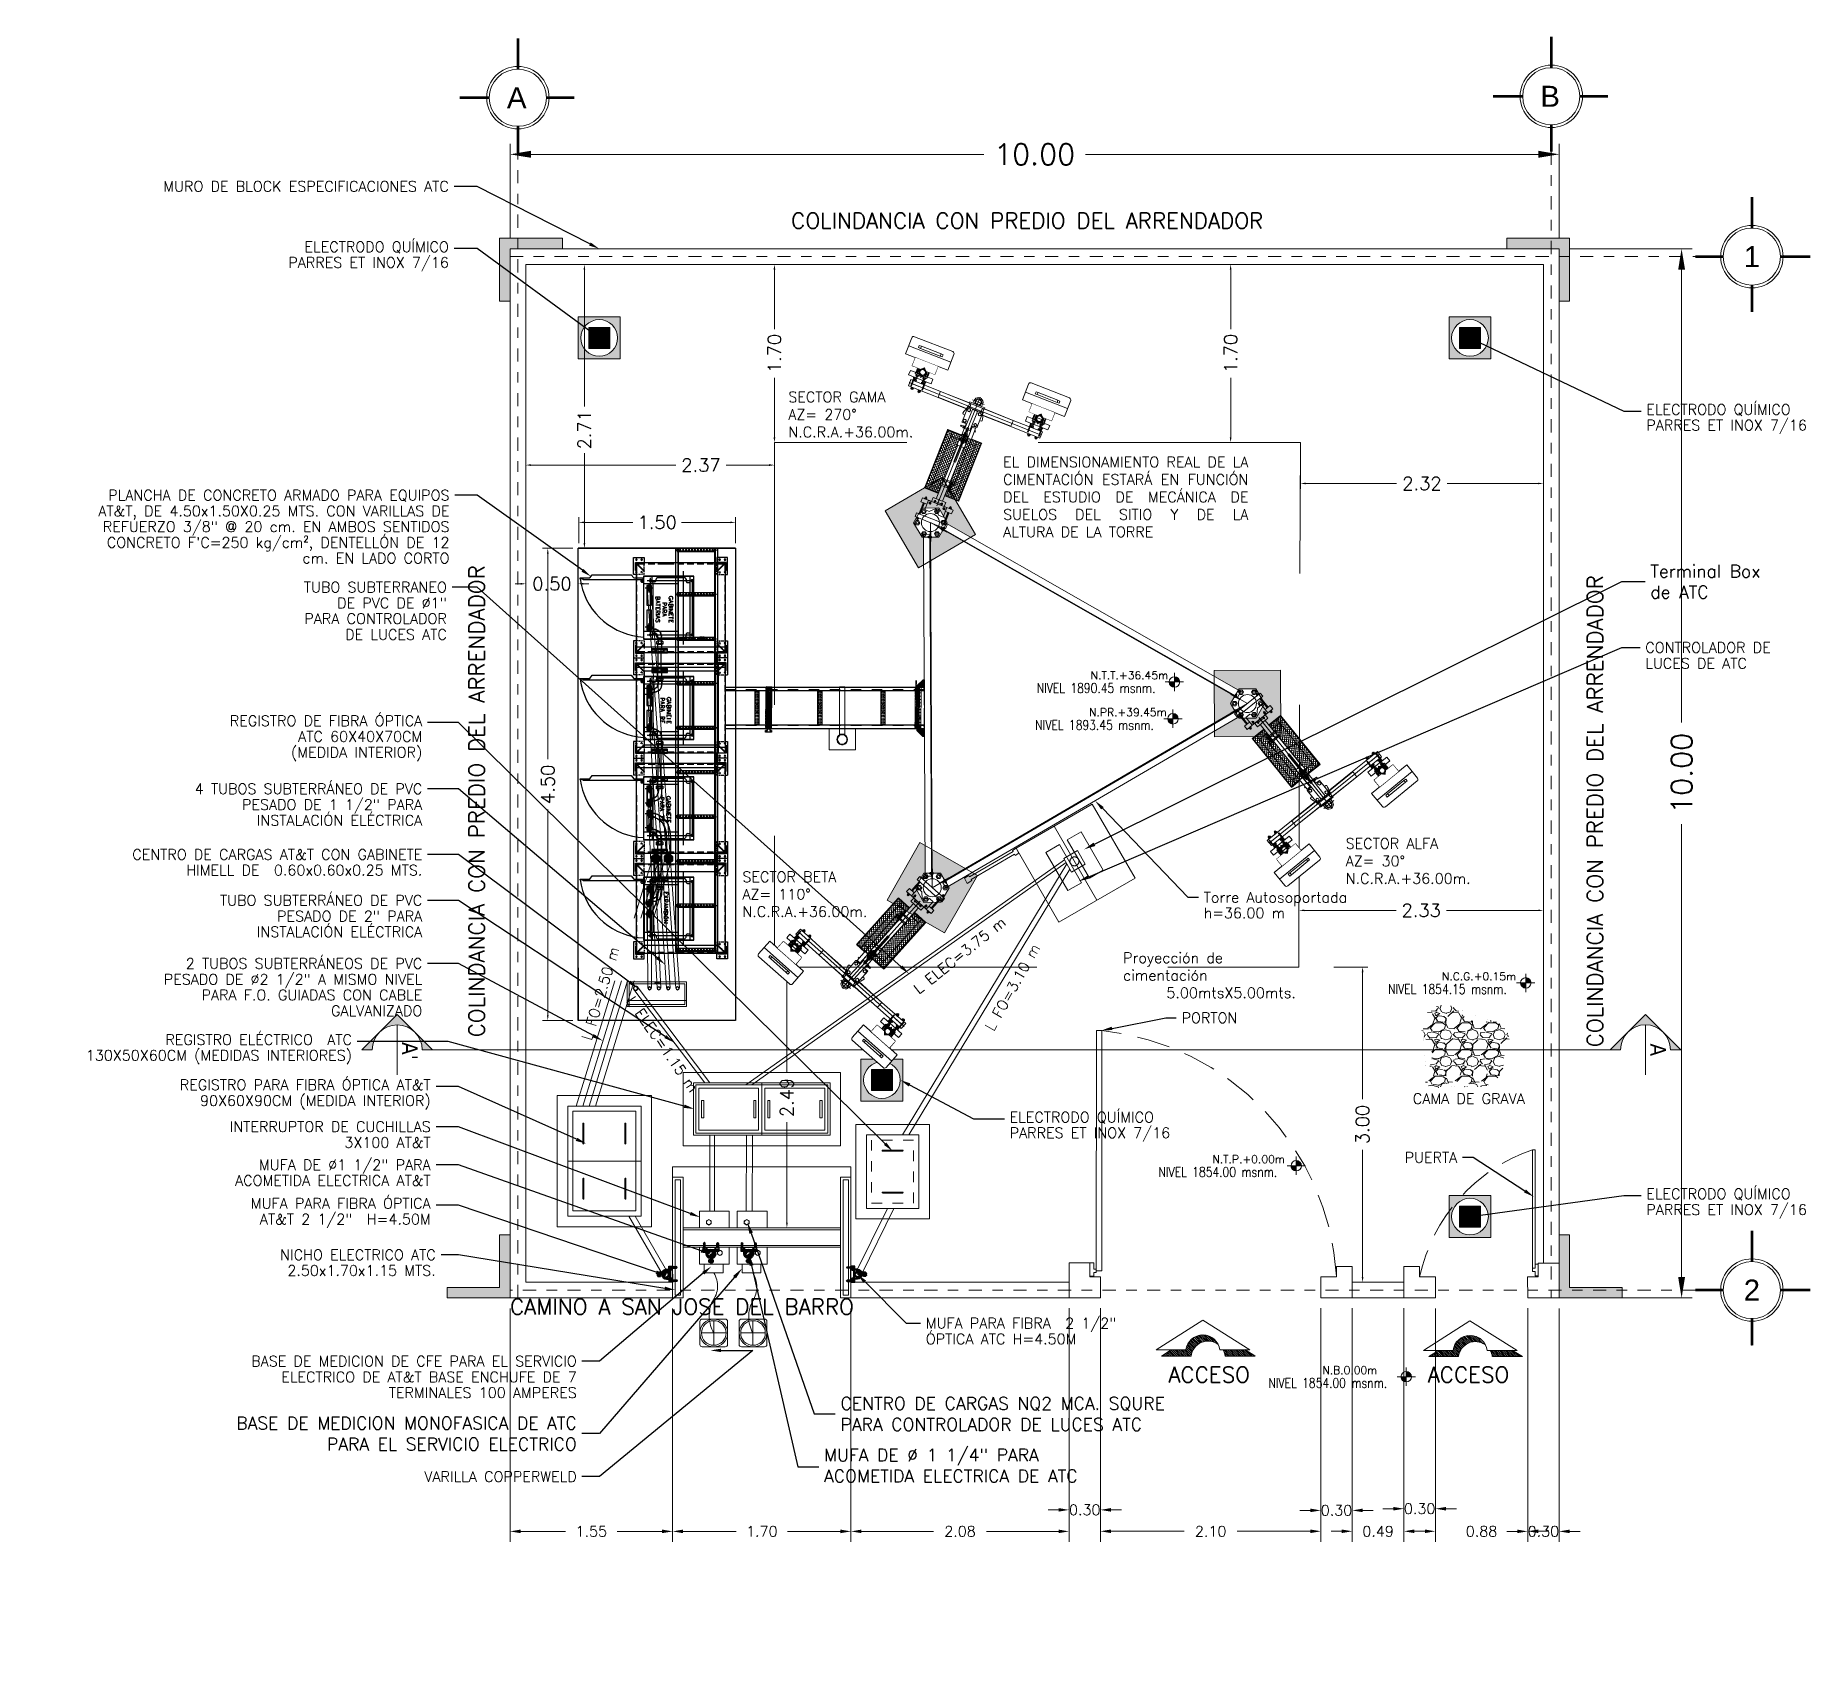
# Model space of a CAD drawing. Header units: millimetres. Extents: x 37 to 259, y 69 to 300.
# Drawn here: x 107.1 to 124.02, y 91.52 to 106.96 of the extents above; entities that cross this region are included whole.
import ezdxf
from ezdxf import colors
from ezdxf.entities.mleader import LeaderData, LeaderLine
from ezdxf.enums import TextEntityAlignment as Align
from ezdxf.math import Vec2, Vec3

# ---------------------------------------------------------------- set-up
doc = ezdxf.new("R2010")
doc.units = ezdxf.units.MM
doc.set_wipeout_variables(frame=1)
for name, pattern in [('atContinuous2', [0]), ('CENTER', [2, 1.25, -0.25, 0.25, -0.25]), ('DASHDOT', [1, 0.5, -0.25, 0, -0.25]), ('DASHED2', [0.375, 0.25, -0.125]), ('HIDDEN', [9.525, 6.35, -3.175]), ('HIDDEN2', [4.7625, 3.175, -1.5875]), ('OCULTA1', [0.15, 0.1, -0.05])]:
    doc.linetypes.add(name, pattern=pattern)
doc.layers.get('0').update_dxf_attribs({"lineweight": 0})
doc.layers.get('Defpoints').update_dxf_attribs({"lineweight": 0})
for name, color, linetype, lineweight in [('1', 8, 'Continuous', 0), ('5', 5, 'Continuous', 0), ('8', 8, 'Continuous', 0), ('9', 96, 'Continuous', 0), ('AT&T_PROYECTO', 5, 'Continuous', 0), ('AT&T_PROYECTO ELECTRICA', 5, 'Continuous', 0), ('AUXILIAR', 8, 'DASHED2', 0), ('EQUIPOS_nuevo', 170, 'Continuous', 0), ('FIBRA OPTICA AT&T', 5, 'Continuous', 0), ('MANGUERA', 8, 'atContinuous2', 0), ('PDF_Geometry', 5, 'Continuous', 0), ('titulos', 5, 'Continuous', 0)]:
    doc.layers.add(name, color=color, linetype=linetype, lineweight=lineweight)
doc.layers.add('AT&T_PROYECTO F.O', color=5, linetype='Continuous')
doc.styles.add('ARIAL', font='arial.ttf', dxfattribs={"height": 1})
doc.styles.add('ROMANS', font='romans.shx')
doc.styles.add('Tahoma', font='tahoma.ttf')
doc.styles.add('TEXTOS', font='romans.shx')
doc.dimstyles.new('Cota m', dxfattribs={"dimtxt": 0.2, "dimasz": 0.2, "dimexe": 0.1, "dimexo": 0.1, "dimgap": 0.1, "dimtad": 0, "dimzin": 0, "dimdsep": 46, "dimtxsty": 'TEXTOS', "dimcen": 0.2, "dimclrd": 256, "dimclre": 256, "dimclrt": 256, "dimazin": 0, "dimtfac": 1, "dimtix": 1, "dimtofl": 0, "dimtmove": 0, "dimatfit": 3, "dimfxl": 1, "dimtolj": 1, "dimtzin": 0, "dimlwd": -1, "dimlwe": -1, "dimarcsym": 0})
pattern_1 = [(135, (32.1043925, -60.0973595), (-0.00265165043, -0.00265165043), [])]
pattern_2 = [(45, (-32.1043925, -60.0973595), (0.00265165043, -0.00265165043), [])]

msp = doc.modelspace()

# ---------------------------------------------------------------- texts
at = {"linetype": 'ByBlock', "ltscale": 5, "insert": (115.515, 97.813), "char_height": 0.1, "width": 1.24506, "attachment_point": 7, "rotation": 38.6711, "style": 'ROMANS'}
msp.add_mtext('L ELEC=3.75 m', dxfattribs=at)
at = {"layer": '8', "color": 1, "style": 'ROMANS', "width": 0.8}
for s, p in [('NIVEL 1890.45 msnm.', (116.638, 100.689)), ('NIVEL 1893.45 msnm.', (116.624, 100.337)), ('NIVEL 1854.15 msnm.', (119.987, 97.82)), ('NIVEL 1854.00 msnm.', (117.799, 96.077)), ('NIVEL 1854.00 msnm.', (118.847, 94.066))]:
    msp.add_text(s, height=0.09375, rotation=359.994, dxfattribs=at).set_placement(p)
at = {"layer": '8', "style": 'ROMANS'}
for s, insert, char_height, attachment_point in [('COLINDANCIA CON PREDIO DEL ARRENDADOR', (116.548, 105.115), 0.15, 8), ('CAMA DE GRAVA', (120.757, 96.872), 0.1, 2), ('CAMINO A SAN JOSE DEL BARRO', (111.618, 94.839), 0.15, 4), ('ACCESO', (118.282, 94.192), 0.15, 5), ('ACCESO', (120.754, 94.192), 0.15, 5)]:
    msp.add_mtext(s, dxfattribs=dict(at, insert=insert, char_height=char_height, attachment_point=attachment_point))
at = {"layer": '8', "ltscale": 0.1, "insert": (116.318, 102.941), "char_height": 0.1, "width": 2.53324, "attachment_point": 1, "style": 'ROMANS'}
msp.add_mtext('\\pxqj;EL DIMENSIONAMIENTO REAL DE LA CIMENTACIÓN ESTARÁ EN FUNCIÓN DEL ESTUDIO DE MECÁNICA DE SUELOS DEL SITIO Y DE LA ALTURA DE LA TORRE', dxfattribs=at)
at = {"layer": '8', "char_height": 0.15, "attachment_point": 8, "rotation": 90, "style": 'ROMANS'}
for insert in [(111.375, 99.657), (122.034, 99.562)]:
    msp.add_mtext('COLINDANCIA CON PREDIO DEL ARRENDADOR', dxfattribs=dict(at, insert=insert))
at = {"layer": '8', "insert": (117.462, 98.215), "char_height": 0.1, "width": 1.64671, "attachment_point": 1, "style": 'ROMANS'}
msp.add_mtext('Proyección de cimentación\\P\\pxqr;5.00mtsX5.00mts.', dxfattribs=at)
at = {"layer": '9', "linetype": 'ByBlock', "ltscale": 5, "insert": (116.226, 97.458), "char_height": 0.1, "width": 1.39494, "attachment_point": 7, "rotation": 60.8044, "style": 'ROMANS'}
msp.add_mtext('L FO=3.10 m', dxfattribs=at)
at = {"layer": 'titulos', "extrusion": (8.47168e-08, 2.05457e-08, 1), "char_height": 0.1, "attachment_point": 7, "text_direction": (1, 0, 0), "style": 'TEXTOS'}
for s, insert in [('SECTOR GAMA\\PAZ= 270°\\PN.C.R.A.+36.00m.', (114.271, 103.127, 0)), ('SECTOR ALFA\\PAZ= 30°\\PN.C.R.A.+36.00m.', (119.583, 98.871, 0))]:
    msp.add_mtext(s, dxfattribs=dict(at, insert=insert))

# ---------------------------------------------------------------- blocks, each defined once
blk = doc.blocks.new('Eje')
blk.add_line((0, -1.055), (0, -0.595))
at = {"const_width": 0.05}
for points in [[(0, 0.545), (0, 1.134)], [(-1.078, 0), (-0.545, 0)], [(0.545, 0), (1.111, 0)], [(0, -0.545), (0, -1.055)]]:
    blk.add_lwpolyline(points, dxfattribs=at)
for radius in [0.595, 0.545]:
    blk.add_circle((0, 0), radius)
at = {"style": 'ARIAL'}
blk.add_attdef('EJE', text='', height=0.4, dxfattribs=at).set_placement((0, 0), align=Align.MIDDLE_CENTER)
blk = doc.blocks.new('A$C340204DE')
at = {"lineweight": -3}
for points in [[(0, 0.002), (0.025, 0), (0, 0)], [(0, 0.002), (0.025, 0.002), (0.025, 0)], [(0.051, 0.079), (0.051, 0.076), (0.048, 0.076)], [(0.048, 0.076), (0.051, 0.074), (0.048, 0.074)], [(0.048, 0.076), (0.051, 0.076), (0.051, 0.074)], [(0.048, 0.074), (0.051, 0.07), (0.048, 0.07)], [(0.048, 0.074), (0.051, 0.074), (0.051, 0.07)], [(0.048, 0.07), (0.051, 0.065), (0.048, 0.065)], [(0.048, 0.07), (0.051, 0.07), (0.051, 0.065)], [(0.048, 0.065), (0.051, 0.06), (0.048, 0.06)], [(0.048, 0.065), (0.051, 0.065), (0.051, 0.06)], [(0.048, 0.06), (0.051, 0.059), (0.048, 0.059)], [(0.048, 0.06), (0.051, 0.06), (0.051, 0.059)], [(0.048, 0.059), (0.052, 0.055), (0.051, 0.055)], [(0.048, 0.059), (0.051, 0.059), (0.052, 0.055)], [(0.052, 0.084), (0.054, 0.082), (0.051, 0.082)], [(0.051, 0.082), (0.052, 0.079), (0.051, 0.079)], [(0.051, 0.082), (0.054, 0.082), (0.052, 0.079)], [(0.051, 0.079), (0.052, 0.079), (0.051, 0.076)], [(0.051, 0.055), (0.054, 0.054), (0.051, 0.054)], [(0.051, 0.055), (0.052, 0.055), (0.054, 0.054)], [(0.051, 0.054), (0.055, 0.051), (0.052, 0.051)], [(0.051, 0.054), (0.054, 0.054), (0.055, 0.051)], [(0.054, 0.086), (0.055, 0.084), (0.052, 0.084)], [(0.052, 0.084), (0.055, 0.084), (0.054, 0.082)], [(0.052, 0.051), (0.057, 0.049), (0.054, 0.049)], [(0.052, 0.051), (0.055, 0.051), (0.057, 0.049)], [(0.055, 0.087), (0.057, 0.086), (0.054, 0.086)], [(0.054, 0.086), (0.057, 0.086), (0.055, 0.084)], [(0.054, 0.049), (0.059, 0.046), (0.055, 0.046)], [(0.054, 0.049), (0.057, 0.049), (0.059, 0.046)], [(0.057, 0.09), (0.059, 0.087), (0.055, 0.087)], [(0.055, 0.087), (0.059, 0.087), (0.057, 0.086)], [(0.055, 0.046), (0.063, 0.044), (0.057, 0.044)], [(0.055, 0.046), (0.059, 0.046), (0.063, 0.044)], [(0.057, 0.09), (0.063, 0.09), (0.059, 0.087)], [(0.062, 0.093), (0.063, 0.09), (0.059, 0.09)], [(0.059, 0.044), (0.068, 0.041), (0.062, 0.041)], [(0.059, 0.044), (0.063, 0.044), (0.068, 0.041)], [(0.063, 0.095), (0.071, 0.093), (0.062, 0.093)], [(0.062, 0.093), (0.068, 0.093), (0.063, 0.09)], [(0.063, 0.095), (0.073, 0.095), (0.071, 0.093)], [(0.063, 0.041), (0.09, 0.04), (0.065, 0.04)], [(0.063, 0.041), (0.09, 0.041), (0.09, 0.04)], [(0.065, 0.147), (0.068, 0.114), (0.065, 0.114)], [(0.065, 0.147), (0.068, 0.147), (0.068, 0.114)], [(0.065, 0.04), (0.087, 0.038), (0.068, 0.038)], [(0.065, 0.04), (0.09, 0.04), (0.087, 0.038)], [(0.071, 0.097), (0.087, 0.095), (0.068, 0.095)], [(0.073, 0.098), (0.084, 0.097), (0.071, 0.097)], [(0.071, 0.097), (0.084, 0.097), (0.087, 0.095)], [(0.073, 0.098), (0.081, 0.098), (0.084, 0.097)], [(0.084, 0.095), (0.095, 0.092), (0.087, 0.092)], [(0.084, 0.095), (0.092, 0.095), (0.095, 0.092)], [(0.087, 0.043), (0.092, 0.041), (0.084, 0.041)], [(0.087, 0.043), (0.095, 0.043), (0.092, 0.041)], [(0.089, 0.092), (0.097, 0.09), (0.092, 0.09)], [(0.089, 0.092), (0.095, 0.092), (0.097, 0.09)], [(0.092, 0.046), (0.095, 0.043), (0.089, 0.043)], [(0.092, 0.09), (0.1, 0.089), (0.095, 0.089)], [(0.092, 0.09), (0.097, 0.09), (0.1, 0.089)], [(0.092, 0.046), (0.097, 0.046), (0.095, 0.043)], [(0.095, 0.089), (0.1, 0.086), (0.097, 0.086)], [(0.095, 0.089), (0.1, 0.089), (0.1, 0.086)], [(0.097, 0.049), (0.1, 0.046), (0.095, 0.046)], [(0.097, 0.086), (0.103, 0.084), (0.098, 0.084)], [(0.097, 0.086), (0.1, 0.086), (0.103, 0.084)], [(0.098, 0.051), (0.1, 0.049), (0.097, 0.049)], [(0.097, 0.049), (0.1, 0.049), (0.1, 0.046)], [(0.098, 0.084), (0.105, 0.082), (0.1, 0.082)], [(0.098, 0.084), (0.103, 0.084), (0.105, 0.082)], [(0.1, 0.054), (0.103, 0.051), (0.098, 0.051)], [(0.098, 0.051), (0.103, 0.051), (0.1, 0.049)], [(0.1, 0.082), (0.105, 0.078), (0.101, 0.078)], [(0.1, 0.082), (0.105, 0.082), (0.105, 0.078)], [(0.101, 0.057), (0.105, 0.054), (0.1, 0.054)], [(0.1, 0.054), (0.105, 0.054), (0.103, 0.051)], [(0.101, 0.057), (0.105, 0.057), (0.105, 0.054)], [(0.103, 0.078), (0.108, 0.073), (0.105, 0.073)], [(0.103, 0.078), (0.105, 0.078), (0.108, 0.073)], [(0.105, 0.062), (0.105, 0.057), (0.103, 0.057)], [(0.105, 0.073), (0.108, 0.067), (0.105, 0.067)], [(0.105, 0.073), (0.108, 0.073), (0.108, 0.067)], [(0.105, 0.067), (0.108, 0.062), (0.105, 0.062)], [(0.105, 0.067), (0.108, 0.067), (0.108, 0.062)], [(0.105, 0.062), (0.108, 0.062), (0.105, 0.057)], [(0.127, 0.002), (0.154, 0), (0.127, 0)], [(0.127, 0.002), (0.154, 0.002), (0.154, 0)]]:
    blk.add_hatch(color=256, dxfattribs=at).paths.add_polyline_path(points)
for p, q in [((0.071, 0.152), (0.068, 0.152)), ((0.087, 0.152), (0.082, 0.152))]:
    blk.add_line(p, q)
for points in [[(0, 0.036), (0.154, 0.036)], [(0, 0), (0, 0.036)], [(0.154, 0.035), (0, 0.035)], [(0.154, 0.025), (0, 0.025)], [(0.154, 0.024), (0, 0.024)], [(0.025, 0), (0.025, 0.002), (0, 0.002), (0, 0), (0.025, 0)], [(0, 0), (0.154, 0)], [(0.006, 0.01), (0.003, 0.01), (0.003, 0.003)], [(0.022, 0.003), (0.003, 0.003)], [(0.019, 0.01), (0.006, 0.01), (0.008, 0.01)], [(0.006, -0.036), (0.006, 0), (0.008, 0)], [(0.008, 0.01), (0.017, 0.01), (0.017, 0.003)], [(0.008, 0.01), (0.008, 0.003)], [(0.008, 0), (0.008, -0.033), (0.01, -0.036), (0.013, -0.038), (0.016, -0.036), (0.017, -0.033), (0.017, 0)], [(0.008, 0), (0.017, -0.01)], [(0.01, 0), (0.017, -0.008)], [(0.013, 0), (0.017, -0.003)], [(0.014, 0), (0.017, -0.002)], [(0.022, 0.01), (0.019, 0.01), (0.017, 0.01)], [(0.017, 0), (0.019, 0), (0.019, -0.036)], [(0.022, 0.003), (0.022, 0.01)], [(0.068, 0.108), (0.054, 0.103), (0.041, 0.092), (0.033, 0.078), (0.03, 0.062)], [(0.03, 0.062), (0.03, 0.036)], [(0.03, 0.036), (0.03, 0.008), (0.04, 0.008)], [(0.03, 0.033), (0.04, 0.025)], [(0.04, 0.033), (0.03, 0.033)], [(0.03, 0.032), (0.038, 0.025)], [(0.03, 0.029), (0.035, 0.025)], [(0.03, 0.027), (0.033, 0.025)], [(0.03, 0.022), (0.04, 0.013)], [(0.03, 0.021), (0.04, 0.011)], [(0.03, 0.017), (0.04, 0.01)], [(0.03, 0.016), (0.04, 0.008)], [(0.03, 0.013), (0.036, 0.008)], [(0.03, 0.013), (0.035, 0.008)], [(0.03, 0.01), (0.032, 0.008)], [(0.032, 0.024), (0.04, 0.014)], [(0.033, 0.033), (0.04, 0.025)], [(0.035, 0.033), (0.04, 0.029)], [(0.035, 0.024), (0.04, 0.019)], [(0.035, 0.024), (0.04, 0.017)], [(0.036, 0.033), (0.04, 0.03)], [(0.038, 0.024), (0.04, 0.021)], [(0.071, 0.098), (0.059, 0.095), (0.049, 0.086), (0.043, 0.074), (0.04, 0.062)], [(0.04, 0.062), (0.04, 0.036)], [(0.04, 0.036), (0.04, 0.008)], [(0.04, 0.024), (0.04, 0.025)], [(0.108, 0.067), (0.105, 0.079), (0.098, 0.089), (0.089, 0.095), (0.078, 0.098), (0.065, 0.095), (0.055, 0.089), (0.049, 0.079), (0.048, 0.067), (0.049, 0.055), (0.055, 0.046), (0.065, 0.04), (0.078, 0.038), (0.089, 0.04), (0.098, 0.046), (0.105, 0.055), (0.108, 0.067)], [(0.105, 0.067), (0.103, 0.078), (0.097, 0.086), (0.087, 0.092), (0.078, 0.095), (0.067, 0.092), (0.059, 0.086), (0.052, 0.078), (0.051, 0.067), (0.052, 0.057), (0.059, 0.049), (0.067, 0.041), (0.078, 0.041), (0.087, 0.041), (0.097, 0.049), (0.103, 0.057), (0.105, 0.067)], [(0.103, 0.067), (0.1, 0.078), (0.095, 0.086), (0.087, 0.09), (0.078, 0.093), (0.068, 0.09), (0.059, 0.086), (0.054, 0.078), (0.051, 0.067), (0.054, 0.057), (0.059, 0.049), (0.068, 0.044), (0.078, 0.041), (0.087, 0.044), (0.095, 0.049), (0.1, 0.057), (0.103, 0.067)], [(0.103, 0.067), (0.1, 0.078), (0.095, 0.086), (0.087, 0.09), (0.078, 0.093), (0.068, 0.09), (0.059, 0.086), (0.054, 0.078), (0.051, 0.067), (0.054, 0.057), (0.059, 0.049), (0.068, 0.044), (0.078, 0.041), (0.087, 0.044), (0.095, 0.049), (0.1, 0.057), (0.103, 0.067)], [(0.057, 0.143), (0.055, 0.139), (0.057, 0.136)], [(0.055, 0.139), (0.055, 0.122)], [(0.065, 0.125), (0.057, 0.125), (0.055, 0.122), (0.057, 0.119)], [(0.055, 0.084), (0.055, 0.086)], [(0.057, 0.143), (0.065, 0.143)], [(0.057, 0.136), (0.065, 0.136)], [(0.057, 0.136), (0.057, 0.125)], [(0.065, 0.119), (0.057, 0.119)], [(0.078, 0.093), (0.071, 0.09), (0.067, 0.086), (0.063, 0.081), (0.067, 0.074), (0.071, 0.07), (0.078, 0.067)], [(0.063, 0.079), (0.078, 0.093)], [(0.068, 0.114), (0.068, 0.147), (0.065, 0.147), (0.065, 0.114), (0.068, 0.114)], [(0.065, 0.143), (0.065, 0.119)], [(0.065, 0.078), (0.079, 0.093)], [(0.065, 0.082), (0.076, 0.093)], [(0.065, 0.074), (0.084, 0.092)], [(0.065, 0.076), (0.081, 0.092)], [(0.065, 0.084), (0.073, 0.092)], [(0.067, 0.074), (0.084, 0.092)], [(0.068, 0.108), (0.068, 0.152)], [(0.068, 0.07), (0.089, 0.09)], [(0.068, 0.071), (0.087, 0.09)], [(0.068, 0.073), (0.086, 0.09)], [(0.07, 0.07), (0.09, 0.09)], [(0.071, 0.098), (0.071, 0.152)], [(0.071, 0.136), (0.082, 0.136)], [(0.071, 0.131), (0.076, 0.136)], [(0.071, 0.13), (0.079, 0.136)], [(0.071, 0.127), (0.082, 0.136)], [(0.071, 0.124), (0.082, 0.135)], [(0.071, 0.124), (0.071, 0.125)], [(0.071, 0.124), (0.082, 0.124)], [(0.071, 0.07), (0.092, 0.089)], [(0.073, 0.068), (0.092, 0.087)], [(0.074, 0.068), (0.093, 0.086)], [(0.076, 0.133), (0.076, 0.135)], [(0.076, 0.124), (0.082, 0.131)], [(0.076, 0.067), (0.095, 0.086)], [(0.078, 0.124), (0.082, 0.128)], [(0.078, 0.067), (0.097, 0.086)], [(0.078, 0.041), (0.084, 0.044), (0.087, 0.049), (0.09, 0.054), (0.087, 0.062), (0.084, 0.067), (0.078, 0.067)], [(0.079, 0.119), (0.079, 0.12)], [(0.079, 0.067), (0.097, 0.084)], [(0.079, 0.041), (0.079, 0.043)], [(0.081, 0.067), (0.097, 0.082)], [(0.081, 0.041), (0.081, 0.043)], [(0.114, 0.062), (0.112, 0.073), (0.108, 0.082), (0.101, 0.09), (0.092, 0.097), (0.082, 0.098), (0.082, 0.152)], [(0.084, 0.067), (0.098, 0.082)], [(0.084, 0.067), (0.1, 0.081)], [(0.084, 0.043), (0.101, 0.062)], [(0.086, 0.065), (0.1, 0.079)], [(0.087, 0.108), (0.087, 0.152)], [(0.087, 0.114), (0.087, 0.147), (0.087, 0.147), (0.087, 0.114), (0.087, 0.114)], [(0.124, 0.062), (0.12, 0.078), (0.112, 0.092), (0.101, 0.103), (0.087, 0.108)], [(0.087, 0.063), (0.1, 0.078)], [(0.087, 0.062), (0.1, 0.076)], [(0.087, 0.062), (0.101, 0.074)], [(0.087, 0.044), (0.1, 0.057)], [(0.089, 0.119), (0.089, 0.143), (0.097, 0.143)], [(0.097, 0.125), (0.097, 0.136), (0.089, 0.136)], [(0.097, 0.125), (0.089, 0.125)], [(0.097, 0.119), (0.089, 0.119)], [(0.089, 0.06), (0.101, 0.074)], [(0.089, 0.059), (0.103, 0.071)], [(0.089, 0.051), (0.103, 0.063)], [(0.09, 0.057), (0.103, 0.07)], [(0.09, 0.055), (0.103, 0.068)], [(0.09, 0.054), (0.103, 0.067)], [(0.09, 0.046), (0.1, 0.054)], [(0.092, 0.09), (0.092, 0.092)], [(0.097, 0.136), (0.097, 0.139), (0.097, 0.143)], [(0.097, 0.139), (0.097, 0.122), (0.097, 0.119)], [(0.097, 0.122), (0.097, 0.125)], [(0.1, 0.087), (0.1, 0.089)], [(0.1, 0.084), (0.1, 0.086)], [(0.114, 0.062), (0.114, 0.036)], [(0.124, 0.008), (0.114, 0.008), (0.114, 0.036)], [(0.114, 0.033), (0.124, 0.025)], [(0.124, 0.033), (0.114, 0.033)], [(0.114, 0.032), (0.12, 0.025)], [(0.114, 0.029), (0.119, 0.025)], [(0.114, 0.027), (0.116, 0.025)], [(0.114, 0.024), (0.124, 0.013)], [(0.114, 0.021), (0.124, 0.011)], [(0.114, 0.019), (0.124, 0.01)], [(0.114, 0.017), (0.122, 0.008)], [(0.114, 0.014), (0.12, 0.008)], [(0.114, 0.013), (0.119, 0.008)], [(0.114, 0.01), (0.116, 0.008)], [(0.114, 0.008), (0.114, 0.01)], [(0.116, 0.033), (0.124, 0.025)], [(0.116, 0.024), (0.124, 0.016)], [(0.117, 0.024), (0.124, 0.017)], [(0.119, 0.033), (0.124, 0.029)], [(0.12, 0.033), (0.124, 0.03)], [(0.12, 0.024), (0.124, 0.021)], [(0.122, 0.024), (0.124, 0.022)], [(0.124, 0.062), (0.124, 0.036)], [(0.124, 0.036), (0.124, 0.008)], [(0.154, 0), (0.154, 0.002), (0.127, 0.002), (0.127, 0), (0.154, 0)], [(0.144, 0.01), (0.136, 0.01), (0.133, 0.01), (0.131, 0.01)], [(0.131, 0.003), (0.131, 0.01)], [(0.149, 0.003), (0.131, 0.003)], [(0.147, 0.01), (0.133, 0.01)], [(0.136, 0), (0.133, 0), (0.133, -0.036), (0.136, -0.041), (0.139, -0.044), (0.144, -0.041), (0.147, -0.036), (0.147, 0), (0.144, 0)], [(0.136, 0.01), (0.136, 0.003)], [(0.136, -0.033), (0.136, 0)], [(0.136, 0), (0.144, -0.008)], [(0.139, 0), (0.144, -0.005)], [(0.143, 0), (0.144, -0.002)], [(0.149, 0.01), (0.147, 0.01), (0.144, 0.01)], [(0.144, 0.01), (0.144, 0.003)], [(0.144, 0), (0.144, 0.002)], [(0.144, 0), (0.144, -0.033)], [(0.149, 0.003), (0.149, 0.01)], [(0.154, 0.036), (0.154, 0)], [(0.006, -0.036), (0.008, -0.041), (0.013, -0.044)], [(0.008, -0.003), (0.017, -0.013)], [(0.008, -0.006), (0.017, -0.016)], [(0.008, -0.01), (0.017, -0.019)], [(0.008, -0.011), (0.017, -0.021)], [(0.008, -0.016), (0.017, -0.024)], [(0.008, -0.017), (0.017, -0.025)], [(0.008, -0.021), (0.017, -0.03)], [(0.008, -0.024), (0.017, -0.032)], [(0.008, -0.027), (0.017, -0.035)], [(0.008, -0.029), (0.016, -0.036)], [(0.008, -0.032), (0.014, -0.038)], [(0.008, -0.035), (0.013, -0.038)], [(0.014, -0.044), (0.013, -0.044)], [(0.014, -0.044), (0.017, -0.041), (0.019, -0.036)], [(0.136, -0.002), (0.144, -0.011)], [(0.136, -0.003), (0.144, -0.013)], [(0.136, -0.008), (0.144, -0.016)], [(0.136, -0.01), (0.144, -0.019)], [(0.136, -0.013), (0.144, -0.022)], [(0.136, -0.016), (0.144, -0.024)], [(0.136, -0.019), (0.144, -0.029)], [(0.136, -0.021), (0.144, -0.03)], [(0.136, -0.024), (0.144, -0.033)], [(0.136, -0.027), (0.144, -0.035)], [(0.136, -0.03), (0.143, -0.036)], [(0.136, -0.032), (0.141, -0.038)], [(0.136, -0.033), (0.136, -0.036), (0.139, -0.038)], [(0.139, -0.038), (0.144, -0.036), (0.144, -0.033)]]:
    blk.add_lwpolyline(points, dxfattribs=at)
blk = doc.blocks.new('A$C4E933145')
for points in [[(0, 0), (0, 1.15), (0.1, 1.15), (0.1, 0)], [(0.025, 0.025), (0.025, 1.125), (0.075, 1.125), (0.075, 0.025)], [(1.7, 0), (1.7, 1.15), (1.6, 1.15), (1.6, 0)], [(1.675, 0.025), (1.675, 1.125), (1.625, 1.125), (1.625, 0.025)], [(1.6, 0.65), (0.1, 0.65), (0.1, 0.668), (1.6, 0.668)], [(1.6, 0.483), (0.1, 0.483), (0.1, 0.5), (1.6, 0.5)]]:
    blk.add_lwpolyline(points, close=True)
blk = doc.blocks.new('TORREPLANTA')
h = blk.add_hatch()
h.set_pattern_fill('AR-CONC', color=256, scale=0.001, angle=-157.2212)
h.set_pattern_definition([(252.7788, (-21.75451, 207.28263), (-0.17414665, -0.0558413), [0.01905, -0.20955]), (197.7788, (-21.75451, 207.28263), (0.10646699, -0.1625103), [0.01524, -0.16764058]), (303.23024, (-21.76902, 207.27798), (-0.06767967, -0.2183516), [0.01619, -0.17809024]), (248.963, (-21.73484, 207.2358), (-0.26621435, -0.06619157), [0.028575, -0.314325]), (299.41435, (-21.75703, 207.23028), (-0.1230911, -0.3200453), [0.024285, -0.2671356]), (193.96295, (-21.73484, 207.2358), (-0.1230911, -0.3200453), [0.02285997, -0.2514597]), (223.7788, (-21.76318, 207.23767), (-0.17938392, 0.03558796), [0.01905, -0.20955]), (168.7788, (-21.76318, 207.23767), (0.014331, -0.19375066), [0.01524, -0.16764]), (274.23024, (-21.77813, 207.24063), (-0.16505292, -0.1581627), [0.01619, -0.17808994]), (240.2788, (-21.75451, 207.28263), (0.029889835, -0.079156123), [0, -0.165608, 0, -0.17018, 0, -0.168275]), (210.2788, (-21.75451, 207.28263), (-0.02282081, -0.118238004), [0, -0.097028, 0, -0.161798, 0, -0.064135]), (170.2788, (-21.70229, 207.30456), (-0.127233432, -0.04721527), [0, -0.0635, 0, -0.19812, 0, -0.26289]), (160.2788, (-21.67887, 207.3144), (-0.12673158, -0.08079522), [0, -0.08255, 0, -0.131572, 0, -0.18669])])
h.paths.add_polyline_path([(28.888, 102.099), (28.988, 102.893), (28.194, 102.993), (28.186, 102.924), (28.452, 102.721), (28.462, 102.734), (28.664, 102.709), (28.743, 102.52), (28.62, 102.358), (28.418, 102.384), (28.411, 102.399), (28.103, 102.269), (28.094, 102.2)])
h.paths.add_polyline_path([(24.546, 100.276), (25.03, 100.913), (24.974, 100.955), (24.665, 100.826), (24.672, 100.811), (24.548, 100.648), (24.346, 100.674), (24.267, 100.862), (24.39, 101.024), (24.407, 101.022), (24.449, 101.354), (24.393, 101.397), (23.909, 100.76)])
h.paths.add_polyline_path([(24.811, 104.694), (24.875, 104.721), (24.917, 105.053), (24.901, 105.055), (24.822, 105.243), (24.946, 105.405), (25.148, 105.38), (25.227, 105.192), (25.217, 105.179), (25.483, 104.976), (25.548, 105.003), (25.238, 105.741), (24.501, 105.431)])
h.paths.add_polyline_path([(25.392, 104.938), (25.207, 105.079), (25.205, 105.075), (25.168, 105.103), (25.164, 105.098), (25.159, 105.102), (25.104, 105.029), (25.013, 105.041), (25.012, 105.034), (25.005, 105.035), (25, 104.989), (24.97, 104.761)], flags=17)
h.paths.add_polyline_path([(24.593, 100.999), (24.632, 100.905), (24.895, 101.015), (24.527, 101.295), (24.498, 101.064), (24.502, 101.064), (24.496, 101.018), (24.503, 101.017), (24.502, 101.01)], flags=17)
h.paths.add_polyline_path([(28.115, 102.367), (28.329, 102.457), (28.328, 102.461), (28.37, 102.479), (28.368, 102.485), (28.374, 102.487), (28.339, 102.572), (28.394, 102.645), (28.389, 102.649), (28.393, 102.654), (28.356, 102.682), (28.173, 102.821)], flags=17)
at = {"lineweight": 0}
for p, q in [((24.478, 100.978), (24.998, 105.078)), ((24.973, 105.056), (24.974, 105.055)), ((24.979, 105.055), (24.977, 105.041)), ((24.978, 105.056), (24.978, 105.049)), ((24.987, 105.042), (24.978, 105.043)), ((24.988, 105.052), (24.979, 105.053)), ((25.008, 105.052), (25.006, 105.037)), ((28.434, 102.639), (25.143, 105.139)), ((25.154, 105.114), (25.166, 105.105)), ((25.168, 105.127), (25.174, 105.135)), ((25.172, 105.137), (25.184, 105.128)), ((25.172, 105.137), (25.178, 105.133)), ((25.175, 105.141), (25.176, 105.14)), ((25.176, 105.122), (25.182, 105.129)), ((28.414, 102.483), (24.603, 100.883)), ((28.386, 102.485), (28.373, 102.48)), ((28.382, 102.49), (28.384, 102.485)), ((28.382, 102.463), (28.386, 102.455)), ((28.391, 102.467), (28.395, 102.458)), ((28.406, 102.643), (28.395, 102.652)), ((28.401, 102.641), (28.404, 102.644)), ((28.408, 102.666), (28.413, 102.674)), ((28.424, 102.667), (28.412, 102.676)), ((28.416, 102.661), (28.421, 102.668)), ((28.424, 102.667), (28.418, 102.671)), ((28.427, 102.671), (28.426, 102.671)), ((28.397, 102.458), (28.384, 102.453)), ((28.398, 102.458), (28.391, 102.456)), ((28.4, 102.453), (28.398, 102.454)), ((24.46, 101.005), (24.461, 101.006)), ((24.465, 101.005), (24.467, 101.019)), ((24.465, 101.004), (24.466, 101.011)), ((24.475, 101.006), (24.467, 101.007)), ((24.477, 101.016), (24.468, 101.017)), ((24.494, 101.001), (24.496, 101.015)), ((24.5, 101.002), (24.496, 101.003)), ((24.621, 100.904), (24.635, 100.91)), ((24.631, 100.888), (24.635, 100.879)), ((24.633, 100.878), (24.646, 100.883)), ((24.633, 100.877), (24.639, 100.88)), ((24.635, 100.872), (24.635, 100.874)), ((24.64, 100.891), (24.644, 100.883))]:
    blk.add_line(p, q, dxfattribs=at)
for points in [[(24.501, 105.431), (24.811, 104.694), (25.548, 105.003), (25.238, 105.741)], [(24.822, 105.243), (24.946, 105.405), (25.148, 105.38), (25.227, 105.192), (25.104, 105.029), (24.901, 105.055)], [(24.838, 105.241), (24.856, 105.265), (24.886, 105.261), (24.898, 105.233), (24.88, 105.209), (24.85, 105.213)], [(24.933, 105.367), (24.952, 105.391), (24.982, 105.387), (24.994, 105.359), (24.975, 105.335), (24.945, 105.339)], [(25.09, 105.347), (25.108, 105.371), (25.138, 105.367), (25.15, 105.339), (25.132, 105.315), (25.102, 105.319)], [(24.483, 100.977), (25.003, 105.077), (24.922, 105.088), (24.402, 100.987)], [(24.899, 105.095), (24.917, 105.12), (24.947, 105.116), (24.959, 105.088), (24.941, 105.064), (24.911, 105.067)], [(24.97, 105.043), (24.972, 105.055), (24.971, 105.041), (24.973, 105.042)], [(24.99, 105.059), (24.993, 105.059), (24.99, 105.034), (24.987, 105.034)], [(24.989, 105.054), (24.987, 105.039)], [(24.993, 105.06), (24.996, 105.06), (24.992, 105.033), (24.99, 105.033)], [(25.007, 105.109), (25.015, 105.108), (25, 104.989), (24.992, 104.99)], [(25.014, 105.051), (25.012, 105.037)], [(25.055, 105.076), (25.074, 105.1), (25.104, 105.096), (25.116, 105.068), (25.097, 105.044), (25.067, 105.048)], [(25.114, 105.154), (25.109, 105.148), (25.205, 105.075), (25.21, 105.082)], [(28.431, 102.635), (25.14, 105.135), (25.189, 105.2), (28.48, 102.7)], [(25.151, 105.201), (25.169, 105.226), (25.199, 105.222), (25.211, 105.194), (25.193, 105.169), (25.163, 105.173)], [(25.151, 105.109), (25.162, 105.1)], [(25.159, 105.129), (25.157, 105.128), (25.179, 105.111), (25.18, 105.113)], [(25.162, 105.131), (25.16, 105.129), (25.179, 105.114), (25.182, 105.116)], [(25.166, 105.128), (25.178, 105.119)], [(25.187, 105.134), (25.177, 105.142), (25.188, 105.132), (25.186, 105.132)], [(28.888, 102.099), (28.094, 102.2), (28.194, 102.993), (28.988, 102.893)], [(28.62, 102.358), (28.743, 102.52), (28.664, 102.709), (28.462, 102.734), (28.339, 102.572), (28.418, 102.384)], [(28.456, 102.616), (28.451, 102.609), (28.356, 102.682), (28.361, 102.688)], [(28.417, 102.681), (28.427, 102.673), (28.415, 102.68), (28.416, 102.679)], [(28.492, 102.664), (28.51, 102.688), (28.498, 102.716), (28.468, 102.72), (28.45, 102.695), (28.462, 102.667)], [(28.648, 102.644), (28.667, 102.668), (28.655, 102.696), (28.625, 102.7), (28.606, 102.676), (28.618, 102.648)], [(28.412, 102.488), (24.601, 100.887), (24.633, 100.812), (28.444, 102.412)], [(28.442, 102.5), (28.438, 102.507), (28.328, 102.461), (28.331, 102.454)], [(28.396, 102.538), (28.415, 102.562), (28.403, 102.59), (28.373, 102.594), (28.354, 102.57), (28.366, 102.542)], [(28.384, 102.491), (28.37, 102.486)], [(28.398, 102.474), (28.397, 102.476), (28.372, 102.466), (28.373, 102.463)], [(28.398, 102.47), (28.397, 102.474), (28.374, 102.464), (28.375, 102.461)], [(28.393, 102.468), (28.38, 102.463)], [(28.402, 102.638), (28.391, 102.647)], [(28.42, 102.652), (28.419, 102.65), (28.397, 102.666), (28.399, 102.668)], [(28.421, 102.655), (28.419, 102.652), (28.399, 102.668), (28.401, 102.67)], [(28.417, 102.658), (28.405, 102.667)], [(28.709, 102.498), (28.728, 102.522), (28.716, 102.55), (28.686, 102.554), (28.667, 102.53), (28.679, 102.502)], [(28.387, 102.447), (28.399, 102.452), (28.386, 102.447), (28.386, 102.449)], [(28.457, 102.392), (28.476, 102.417), (28.464, 102.445), (28.434, 102.448), (28.415, 102.424), (28.427, 102.396)], [(28.614, 102.373), (28.632, 102.397), (28.62, 102.425), (28.59, 102.429), (28.572, 102.404), (28.584, 102.376)], [(23.909, 100.76), (24.393, 101.397), (25.03, 100.913), (24.546, 100.276)], [(24.267, 100.862), (24.346, 100.674), (24.548, 100.648), (24.672, 100.811), (24.593, 100.999), (24.39, 101.024)], [(24.378, 100.986), (24.39, 100.958), (24.42, 100.954), (24.438, 100.978), (24.427, 101.006), (24.397, 101.01)], [(24.46, 101.019), (24.459, 101.006), (24.462, 101.02), (24.463, 101.019)], [(24.475, 100.998), (24.479, 100.998), (24.482, 101.022), (24.478, 101.023)], [(24.476, 101.003), (24.478, 101.018)], [(24.479, 100.945), (24.487, 100.944), (24.502, 101.064), (24.494, 101.065)], [(24.479, 100.996), (24.481, 100.996), (24.484, 101.023), (24.482, 101.023)], [(24.501, 101), (24.502, 101.014)], [(24.535, 100.966), (24.546, 100.938), (24.577, 100.934), (24.595, 100.958), (24.583, 100.986), (24.553, 100.99)], [(24.283, 100.86), (24.294, 100.832), (24.325, 100.828), (24.343, 100.852), (24.331, 100.88), (24.301, 100.884)], [(24.572, 100.875), (24.569, 100.882), (24.679, 100.929), (24.683, 100.922)], [(24.596, 100.82), (24.608, 100.792), (24.638, 100.788), (24.656, 100.813), (24.644, 100.841), (24.614, 100.845)], [(24.619, 100.91), (24.632, 100.916)], [(24.621, 100.888), (24.62, 100.89), (24.645, 100.901), (24.646, 100.899)], [(24.624, 100.885), (24.622, 100.889), (24.645, 100.898), (24.647, 100.895)], [(24.628, 100.887), (24.642, 100.893)], [(24.648, 100.876), (24.636, 100.872), (24.649, 100.878), (24.647, 100.879)], [(24.344, 100.715), (24.356, 100.686), (24.386, 100.683), (24.404, 100.707), (24.392, 100.735), (24.362, 100.739)], [(24.5, 100.695), (24.512, 100.667), (24.542, 100.663), (24.561, 100.687), (24.549, 100.715), (24.519, 100.719)]]:
    blk.add_lwpolyline(points, close=True, dxfattribs=at)
at = {"linetype": 'CENTER', "lineweight": 0, "ltscale": 75}
blk.add_lwpolyline([(24.469, 100.836), (25.025, 105.217), (28.541, 102.546)], close=True, dxfattribs=at)
at = {"lineweight": 0}
for points in [[(24.975, 105.056), (24.974, 105.055), (24.974, 105.041), (24.973, 105.042), (24.973, 105.056), (24.972, 105.055)], [(24.976, 105.041), (24.977, 105.055), (24.975, 105.056), (24.975, 105.042), (24.974, 105.041)], [(24.975, 105.042), (24.976, 105.041), (24.977, 105.041)], [(24.979, 105.055), (24.978, 105.056), (24.977, 105.055)], [(25.173, 105.137), (25.172, 105.137), (25.174, 105.138)], [(25.174, 105.139), (25.176, 105.14), (25.186, 105.13), (25.186, 105.132), (25.175, 105.141), (25.177, 105.142)], [(25.185, 105.128), (25.174, 105.138), (25.174, 105.139), (25.184, 105.13), (25.186, 105.13)], [(25.184, 105.13), (25.185, 105.128), (25.184, 105.128)], [(28.412, 102.676), (28.424, 102.669), (28.426, 102.669), (28.414, 102.677), (28.414, 102.678)], [(28.426, 102.669), (28.426, 102.671), (28.414, 102.678), (28.416, 102.679), (28.427, 102.671), (28.427, 102.673)], [(28.414, 102.677), (28.412, 102.676), (28.412, 102.676)], [(28.424, 102.667), (28.424, 102.667), (28.424, 102.669)], [(28.384, 102.452), (28.397, 102.456), (28.399, 102.456), (28.386, 102.451), (28.385, 102.45)], [(28.386, 102.451), (28.384, 102.452), (28.384, 102.453)], [(28.399, 102.456), (28.398, 102.454), (28.385, 102.45), (28.386, 102.449), (28.4, 102.453), (28.399, 102.452)], [(28.397, 102.458), (28.398, 102.458), (28.397, 102.456)], [(24.462, 101.005), (24.461, 101.006), (24.464, 101.02), (24.463, 101.019), (24.46, 101.005), (24.459, 101.006)], [(24.467, 101.019), (24.464, 101.006), (24.462, 101.005), (24.465, 101.018), (24.464, 101.02)], [(24.465, 101.005), (24.465, 101.004), (24.464, 101.006)], [(24.465, 101.018), (24.467, 101.019), (24.467, 101.019)], [(24.633, 100.878), (24.633, 100.877), (24.634, 100.876)], [(24.647, 100.883), (24.634, 100.876), (24.634, 100.875), (24.646, 100.881), (24.648, 100.88)], [(24.634, 100.875), (24.635, 100.874), (24.648, 100.88), (24.647, 100.879), (24.635, 100.872), (24.636, 100.872)], [(24.646, 100.881), (24.647, 100.883), (24.646, 100.883)]]:
    blk.add_lwpolyline(points, dxfattribs=at)
for points in [[(24.987, 105.042, -0.389201), (24.986, 105.037), (24.977, 105.038, -0.389201), (24.978, 105.043, -0.194601), (24.979, 105.053, -0.389201), (24.98, 105.058), (24.989, 105.057, -0.389201), (24.988, 105.052, -0.194601)], [(25.013, 105.049), (25.008, 105.049, -0.389201), (25.009, 105.054), (25.013, 105.054, -0.389201), (25.013, 105.049, -0.194601), (25.011, 105.039), (25.007, 105.04, -0.194601)], [(25.153, 105.108), (25.156, 105.111, 0.389201), (25.152, 105.114), (25.149, 105.111, 0.389201), (25.153, 105.108, 0.194601), (25.161, 105.102), (25.164, 105.105, 0.194601)], [(25.176, 105.122, 0.389201), (25.18, 105.119), (25.185, 105.126, 0.389201), (25.182, 105.129, 0.194601), (25.174, 105.135, 0.389201), (25.17, 105.137), (25.164, 105.13, 0.389201), (25.168, 105.127, 0.194601)], [(28.384, 102.485, 0.389201), (28.388, 102.487), (28.386, 102.491, 0.389201), (28.382, 102.49, 0.194601), (28.373, 102.486), (28.375, 102.482, -0.389201), (28.37, 102.48), (28.368, 102.484, -0.389201), (28.373, 102.486)], [(28.382, 102.463, 0.389201), (28.378, 102.461), (28.381, 102.453, 0.389201), (28.386, 102.455, 0.194601), (28.395, 102.458, 0.389201), (28.399, 102.46), (28.396, 102.468, 0.389201), (28.391, 102.467, 0.194601)], [(28.404, 102.644, -0.389201), (28.408, 102.641), (28.405, 102.638, -0.389201), (28.401, 102.641, -0.194601), (28.393, 102.647), (28.396, 102.65, 0.389201), (28.392, 102.653), (28.389, 102.65, 0.389201), (28.393, 102.647)], [(28.408, 102.666, -0.389201), (28.404, 102.669), (28.409, 102.677, -0.389201), (28.413, 102.674, -0.194601), (28.421, 102.668, -0.389201), (28.425, 102.665), (28.42, 102.658, -0.389201), (28.416, 102.661, -0.194601)], [(24.477, 101.016, 0.389201), (24.477, 101.02), (24.468, 101.022, 0.389201), (24.468, 101.017, 0.194601), (24.467, 101.007, 0.389201), (24.466, 101.002), (24.475, 101.001, 0.389201), (24.475, 101.006, 0.194601)], [(24.496, 101.003, 0.389201), (24.495, 100.998), (24.499, 100.998, 0.389201), (24.5, 101.002, 0.194601), (24.501, 101.012), (24.497, 101.013, -0.389201), (24.497, 101.018), (24.502, 101.017, -0.389201), (24.501, 101.012)], [(24.621, 100.91), (24.623, 100.906, -0.389201), (24.618, 100.904), (24.617, 100.908, -0.389201), (24.621, 100.91, -0.194601), (24.63, 100.914), (24.632, 100.91, -0.194601)], [(24.64, 100.891, -0.389201), (24.645, 100.893), (24.648, 100.885, -0.389201), (24.644, 100.883, -0.194601), (24.635, 100.879, -0.389201), (24.63, 100.877), (24.627, 100.886, -0.389201), (24.631, 100.888, -0.194601)]]:
    blk.add_lwpolyline(points, format="xyb", close=True, dxfattribs=at)
for points in [[(25.164, 105.105, -0.389201), (25.168, 105.102), (25.165, 105.099, -0.389201), (25.161, 105.102)], [(25.007, 105.04, 0.389201), (25.006, 105.035), (25.011, 105.034, 0.389201), (25.011, 105.039)], [(24.632, 100.91, 0.389201), (24.637, 100.912), (24.635, 100.916, 0.389201), (24.63, 100.914)]]:
    blk.add_lwpolyline(points, format="xyb", dxfattribs=at)
for centre, radius in [((25.025, 105.217), 0.109), ((24.963, 105.363), 0.0152), ((25.12, 105.343), 0.0152), ((24.868, 105.237), 0.0152), ((24.929, 105.092), 0.0152), ((25.086, 105.072), 0.0152), ((25.181, 105.197), 0.0152), ((28.48, 102.692), 0.0152), ((28.636, 102.672), 0.0152), ((28.384, 102.566), 0.0152), ((28.541, 102.546), 0.109), ((28.698, 102.526), 0.0152), ((28.446, 102.42), 0.0152), ((28.602, 102.401), 0.0152), ((24.408, 100.982), 0.0152), ((24.565, 100.962), 0.0152), ((24.313, 100.856), 0.0152), ((24.469, 100.836), 0.109), ((24.626, 100.817), 0.0152), ((24.374, 100.711), 0.0152), ((24.531, 100.691), 0.0152)]:
    blk.add_circle(centre, radius, dxfattribs=at)
blk = doc.blocks.new('A$C38E61F51')
at = {"color": 8}
blk.add_line((0, 0.23), (0, -0.23), dxfattribs=at)
at = {"color": 8, "ltscale": 0.1}
blk.add_lwpolyline([(-0.75, 0.35), (0.75, 0.35), (0.75, -0.35), (-0.75, -0.35)], close=True, dxfattribs=at)
at = {"color": 8, "linetype": 'DASHED2', "ltscale": 5}
for points in [[(-0.65, 0.25), (0, 0.25), (0, -0.25), (-0.65, -0.25)], [(0.65, 0.25), (0, 0.25), (0, -0.25), (0.65, -0.25)]]:
    blk.add_lwpolyline(points, close=True, dxfattribs=at)
at = {"color": 8}
for points in [[(-0.63, 0.23), (0.63, 0.23), (0.63, -0.23), (-0.63, -0.23)], [(-0.03, -0.2), (-0.6, -0.2), (-0.6, 0.2), (-0.03, 0.2)], [(0.03, 0.2), (0.6, 0.2), (0.6, -0.2), (0.03, -0.2)], [(-0.574, -0.083), (-0.554, -0.083), (-0.554, 0.083), (-0.574, 0.083)], [(-0.056, -0.083), (-0.076, -0.083), (-0.076, 0.083), (-0.056, 0.083)], [(0.056, -0.083), (0.076, -0.083), (0.076, 0.083), (0.056, 0.083)], [(0.574, -0.083), (0.554, -0.083), (0.554, 0.083), (0.574, 0.083)]]:
    blk.add_lwpolyline(points, close=True, dxfattribs=at)
blk = doc.blocks.new('C')
at = {"linetype": 'atContinuous2', "transparency": 33554687}
for p, q in [((-0.236, 0.283), (0, 0.283)), ((-0.236, 0.283), (-0.236, -0.283)), ((-0.218, 0.263), (-0.019, 0.263)), ((-0.218, 0.263), (-0.218, -0.265)), ((-0.057, 0.283), (-0.057, -0.283)), ((-0.019, -0.265), (-0.019, 0.263)), ((0, -0.283), (0, 0.283)), ((0, -0.283), (-0.236, -0.283)), ((-0.019, -0.265), (-0.218, -0.265))]:
    blk.add_line(p, q, dxfattribs=at)
at = {"transparency": 33554687}
for points in [[(-0.218, 0.019), (-0.225, 0.019)], [(-0.218, 0.019), (-0.225, 0.019)], [(-0.218, 0.019), (-0.225, 0.019), (-0.225, -0.026), (-0.218, -0.026), (-0.218, 0.019), (-0.225, 0.019), (-0.225, -0.026), (-0.218, -0.026), (-0.218, 0.019), (-0.218, 0.019)], [(-0.218, 0.019), (-0.225, 0.019)], [(-0.218, 0.019), (-0.225, 0.019)], [(-0.218, 0.019), (-0.225, 0.019), (-0.225, -0.026), (-0.218, -0.026), (-0.218, 0.019), (-0.225, 0.019), (-0.225, -0.026), (-0.218, -0.026), (-0.218, 0.019), (-0.218, 0.019)], [(-0.218, 0.017), (-0.225, 0.017), (-0.218, 0.017), (-0.218, 0.017)], [(-0.218, 0.017), (-0.225, 0.017), (-0.218, 0.017), (-0.218, 0.017)], [(-0.218, 0.017), (-0.225, 0.017), (-0.218, 0.017), (-0.218, 0.017)], [(-0.218, 0.017), (-0.225, 0.017), (-0.218, 0.017), (-0.218, 0.017)], [(-0.218, 0.016), (-0.225, 0.016)], [(-0.218, 0.016), (-0.225, 0.016)], [(-0.218, 0.016), (-0.225, 0.016)], [(-0.218, 0.016), (-0.225, 0.016)], [(-0.218, 0.014), (-0.225, 0.014)], [(-0.218, 0.014), (-0.225, 0.014)], [(-0.218, 0.014), (-0.225, 0.014)], [(-0.218, 0.014), (-0.225, 0.014)], [(-0.218, 0.013), (-0.225, 0.013)], [(-0.218, 0.013), (-0.225, 0.013)], [(-0.218, 0.013), (-0.225, 0.013)], [(-0.218, 0.013), (-0.225, 0.013)], [(-0.218, 0.011), (-0.225, 0.011)], [(-0.218, 0.011), (-0.225, 0.011)], [(-0.218, 0.011), (-0.225, 0.011)], [(-0.218, 0.011), (-0.225, 0.011)], [(-0.218, 0.01), (-0.225, 0.01)], [(-0.218, 0.01), (-0.225, 0.01)], [(-0.218, 0.01), (-0.225, 0.01)], [(-0.218, 0.01), (-0.225, 0.01)], [(-0.218, 0.005), (-0.225, 0.005)], [(-0.218, 0.005), (-0.225, 0.005)], [(-0.218, 0.005), (-0.225, 0.005)], [(-0.218, 0.005), (-0.225, 0.005)], [(-0.218, -0.016), (-0.225, -0.016)], [(-0.218, -0.016), (-0.225, -0.016)], [(-0.218, -0.016), (-0.225, -0.016)], [(-0.218, -0.016), (-0.225, -0.016)], [(-0.218, -0.019), (-0.225, -0.019)], [(-0.218, -0.019), (-0.225, -0.019)], [(-0.218, -0.019), (-0.225, -0.019)], [(-0.218, -0.019), (-0.225, -0.019)], [(-0.218, -0.02), (-0.225, -0.02)], [(-0.218, -0.02), (-0.225, -0.02)], [(-0.218, -0.02), (-0.225, -0.02)], [(-0.218, -0.02), (-0.225, -0.02)], [(-0.218, -0.022), (-0.225, -0.022)], [(-0.218, -0.022), (-0.225, -0.022)], [(-0.218, -0.022), (-0.225, -0.022)], [(-0.218, -0.022), (-0.225, -0.022)], [(-0.218, -0.023), (-0.225, -0.023)], [(-0.218, -0.023), (-0.225, -0.023)], [(-0.218, -0.023), (-0.225, -0.023)], [(-0.218, -0.023), (-0.225, -0.023)], [(-0.218, -0.025), (-0.225, -0.025), (-0.218, -0.025), (-0.218, -0.025)], [(-0.218, -0.025), (-0.225, -0.025), (-0.218, -0.025), (-0.218, -0.025)], [(-0.218, -0.025), (-0.225, -0.025), (-0.218, -0.025), (-0.218, -0.025)], [(-0.218, -0.025), (-0.225, -0.025), (-0.218, -0.025), (-0.218, -0.025)], [(-0.218, -0.026), (-0.225, -0.026)], [(-0.218, -0.026), (-0.225, -0.026)], [(-0.218, -0.026), (-0.225, -0.026)], [(-0.218, -0.026), (-0.225, -0.026)]]:
    blk.add_lwpolyline(points, dxfattribs=at)
at = {"linetype": 'atContinuous2', "transparency": 33554687}
for centre, radius in [((-0.174, 0.203), 0.022), ((-0.174, 0.203), 0.0175), ((-0.174, 0.069), 0.0165), ((-0.174, 0.069), 0.0131), ((-0.174, -0.019), 0.0165), ((-0.174, -0.109), 0.0165), ((-0.174, -0.019), 0.0131), ((-0.174, -0.109), 0.0131), ((-0.174, -0.197), 0.0165), ((-0.174, -0.197), 0.0131)]:
    blk.add_circle(centre, radius, dxfattribs=at)
blk = doc.blocks.new('A$Ca43bcb66')
at = {"linetype": 'Continuous'}
for points in [[(0.812, 3.486), (0.814, 3.481), (0.814, 3.492)], [(0.812, 3.383), (0.814, 3.377), (0.814, 3.389)], [(0.814, 3.481), (0.817, 3.476), (0.817, 3.496)], [(0.814, 3.481), (0.814, 3.492), (0.817, 3.496)], [(0.814, 3.377), (0.817, 3.373), (0.817, 3.392)], [(0.814, 3.377), (0.814, 3.389), (0.817, 3.392)], [(0.814, 3.377), (0.818, 3.373), (0.818, 3.392)], [(0.814, 3.377), (0.814, 3.389), (0.818, 3.392)], [(0.817, 3.476), (0.817, 3.496), (0.824, 3.498)], [(0.817, 3.476), (0.824, 3.473), (0.824, 3.498)], [(0.817, 3.373), (0.824, 3.373), (0.824, 3.395)], [(0.817, 3.373), (0.817, 3.392), (0.824, 3.395)], [(0.818, 3.373), (0.824, 3.373), (0.824, 3.395)], [(0.818, 3.373), (0.818, 3.392), (0.824, 3.395)], [(0.824, 3.473), (0.824, 3.498), (0.829, 3.496)], [(0.824, 3.473), (0.829, 3.476), (0.829, 3.496)], [(0.824, 3.373), (0.824, 3.395), (0.829, 3.392)], [(0.824, 3.373), (0.829, 3.373), (0.829, 3.392)], [(0.829, 3.476), (0.829, 3.496), (0.833, 3.492)], [(0.829, 3.476), (0.833, 3.481), (0.833, 3.492)], [(0.829, 3.373), (0.829, 3.392), (0.833, 3.389)], [(0.829, 3.373), (0.833, 3.377), (0.833, 3.389)], [(0.833, 3.481), (0.833, 3.492), (0.835, 3.486)], [(0.833, 3.377), (0.833, 3.389), (0.835, 3.383)], [(0.812, 3.249), (0.814, 3.243), (0.814, 3.254)], [(0.814, 3.243), (0.817, 3.239), (0.817, 3.258)], [(0.814, 3.243), (0.814, 3.254), (0.817, 3.258)], [(0.817, 3.239), (0.824, 3.237), (0.824, 3.26)], [(0.817, 3.239), (0.817, 3.258), (0.824, 3.26)], [(0.824, 3.252), (0.821, 3.251), (0.821, 3.254), (0.824, 3.255), (0.827, 3.254)], [(0.824, 3.237), (0.824, 3.26), (0.829, 3.258)], [(0.824, 3.237), (0.829, 3.239), (0.829, 3.258)], [(0.829, 3.239), (0.829, 3.258), (0.833, 3.254)], [(0.829, 3.239), (0.833, 3.243), (0.833, 3.254)], [(0.833, 3.243), (0.833, 3.254), (0.835, 3.249)], [(0.62, 2.958), (0.623, 2.951), (0.623, 2.965)], [(0.623, 2.951), (0.626, 2.944), (0.626, 2.971)], [(0.623, 2.951), (0.623, 2.965), (0.626, 2.971)], [(0.626, 2.944), (0.632, 2.941), (0.632, 2.974)], [(0.626, 2.944), (0.626, 2.971), (0.632, 2.974)], [(0.627, 2.958), (0.63, 2.964), (0.63, 2.951)], [(0.63, 2.964), (0.633, 2.967), (0.633, 2.947)], [(0.63, 2.964), (0.63, 2.951), (0.633, 2.947)], [(0.632, 2.941), (0.632, 2.974), (0.639, 2.977)], [(0.632, 2.941), (0.639, 2.939), (0.639, 2.977)], [(0.633, 2.967), (0.639, 2.97), (0.639, 2.947)], [(0.633, 2.967), (0.633, 2.947), (0.639, 2.947)], [(0.639, 2.939), (0.639, 2.977), (0.647, 2.974)], [(0.639, 2.939), (0.647, 2.941), (0.647, 2.974)], [(0.639, 2.97), (0.645, 2.967), (0.645, 2.947)], [(0.639, 2.97), (0.639, 2.947), (0.645, 2.947)], [(0.645, 2.967), (0.648, 2.964), (0.648, 2.951)], [(0.645, 2.967), (0.645, 2.947), (0.648, 2.951)], [(0.647, 2.941), (0.647, 2.974), (0.653, 2.971)], [(0.647, 2.941), (0.653, 2.944), (0.653, 2.971)], [(0.648, 2.964), (0.648, 2.951), (0.651, 2.958)], [(0.653, 2.944), (0.653, 2.971), (0.656, 2.965)], [(0.653, 2.944), (0.656, 2.951), (0.656, 2.965)], [(0.656, 2.951), (0.656, 2.965), (0.659, 2.958)], [(0.74, 2.958), (0.743, 2.951), (0.743, 2.965)], [(0.742, 2.958), (0.743, 2.95), (0.743, 2.964)], [(0.743, 2.951), (0.748, 2.944), (0.748, 2.971)], [(0.743, 2.951), (0.743, 2.965), (0.748, 2.971)], [(0.743, 2.95), (0.748, 2.944), (0.748, 2.971)], [(0.743, 2.95), (0.743, 2.964), (0.748, 2.971)], [(0.748, 2.944), (0.752, 2.941), (0.752, 2.974)], [(0.748, 2.944), (0.748, 2.971), (0.752, 2.974)], [(0.748, 2.944), (0.752, 2.939), (0.752, 2.974)], [(0.749, 2.958), (0.751, 2.951), (0.751, 2.964)], [(0.751, 2.951), (0.755, 2.947), (0.755, 2.967)], [(0.751, 2.951), (0.751, 2.964), (0.755, 2.967)], [(0.752, 2.941), (0.76, 2.939), (0.76, 2.977)], [(0.752, 2.941), (0.752, 2.974), (0.76, 2.977)], [(0.752, 2.939), (0.76, 2.938), (0.76, 2.976)], [(0.752, 2.939), (0.752, 2.974), (0.76, 2.976)], [(0.755, 2.947), (0.76, 2.945), (0.76, 2.968)], [(0.755, 2.947), (0.755, 2.967), (0.76, 2.968)], [(0.76, 2.939), (0.76, 2.977), (0.767, 2.974)], [(0.76, 2.938), (0.76, 2.976), (0.767, 2.974)], [(0.76, 2.939), (0.767, 2.941), (0.767, 2.974)], [(0.76, 2.938), (0.767, 2.939), (0.767, 2.974)], [(0.76, 2.945), (0.76, 2.968), (0.766, 2.967)], [(0.76, 2.945), (0.766, 2.947), (0.766, 2.967)], [(0.766, 2.947), (0.766, 2.967), (0.77, 2.964)], [(0.766, 2.947), (0.77, 2.951), (0.77, 2.964)], [(0.767, 2.941), (0.767, 2.974), (0.773, 2.971)], [(0.767, 2.939), (0.767, 2.974), (0.773, 2.971)], [(0.767, 2.941), (0.773, 2.944), (0.773, 2.971)], [(0.767, 2.939), (0.773, 2.944), (0.773, 2.971)], [(0.773, 2.944), (0.773, 2.971), (0.778, 2.965)], [(0.773, 2.944), (0.773, 2.971), (0.778, 2.964)], [(0.773, 2.944), (0.778, 2.951), (0.778, 2.965)], [(0.773, 2.944), (0.778, 2.95), (0.778, 2.964)], [(0.812, 2.664), (0.814, 2.658), (0.814, 2.669)], [(0.814, 2.658), (0.814, 2.669), (0.817, 2.673)], [(0.814, 2.658), (0.817, 2.654), (0.817, 2.673)], [(0.814, 2.524), (0.817, 2.52), (0.817, 2.539)], [(0.814, 2.524), (0.814, 2.535), (0.817, 2.539)], [(0.817, 2.654), (0.824, 2.654), (0.824, 2.676)], [(0.817, 2.654), (0.817, 2.673), (0.824, 2.676)], [(0.817, 2.52), (0.824, 2.518), (0.824, 2.541)], [(0.817, 2.52), (0.817, 2.539), (0.824, 2.541)], [(0.824, 2.654), (0.824, 2.676), (0.829, 2.673)], [(0.824, 2.654), (0.829, 2.654), (0.829, 2.673)], [(0.824, 2.518), (0.824, 2.541), (0.829, 2.539)], [(0.824, 2.518), (0.829, 2.52), (0.829, 2.539)], [(0.829, 2.654), (0.829, 2.673), (0.833, 2.669)], [(0.829, 2.654), (0.833, 2.658), (0.833, 2.669)], [(0.829, 2.52), (0.829, 2.539), (0.833, 2.535)], [(0.833, 2.658), (0.833, 2.669), (0.835, 2.664)], [(0.812, 2.53), (0.814, 2.524), (0.814, 2.535)], [(0.812, 2.428), (0.814, 2.422), (0.814, 2.432)], [(0.814, 2.422), (0.817, 2.417), (0.817, 2.437)], [(0.814, 2.422), (0.814, 2.432), (0.817, 2.437)], [(0.814, 2.422), (0.818, 2.417), (0.818, 2.437)], [(0.814, 2.422), (0.814, 2.432), (0.818, 2.437)], [(0.817, 2.417), (0.824, 2.416), (0.824, 2.439)], [(0.817, 2.417), (0.817, 2.437), (0.824, 2.439)], [(0.818, 2.417), (0.824, 2.416), (0.824, 2.439)], [(0.818, 2.417), (0.818, 2.437), (0.824, 2.439)], [(0.824, 2.416), (0.824, 2.439), (0.829, 2.437)], [(0.824, 2.416), (0.829, 2.417), (0.829, 2.437)], [(0.829, 2.52), (0.833, 2.524), (0.833, 2.535)], [(0.829, 2.417), (0.829, 2.437), (0.833, 2.432)], [(0.829, 2.417), (0.833, 2.422), (0.833, 2.432)], [(0.833, 2.524), (0.833, 2.535), (0.835, 2.53)], [(0.833, 2.422), (0.833, 2.432), (0.835, 2.428)], [(0.812, 2.293), (0.814, 2.287), (0.814, 2.299)], [(0.814, 2.287), (0.817, 2.282), (0.817, 2.302)], [(0.814, 2.287), (0.814, 2.299), (0.817, 2.302)], [(0.817, 2.282), (0.824, 2.282), (0.824, 2.305)], [(0.817, 2.282), (0.817, 2.302), (0.824, 2.305)], [(0.824, 2.293), (0.821, 2.291), (0.821, 2.294), (0.824, 2.296), (0.827, 2.294)], [(0.824, 2.282), (0.824, 2.305), (0.829, 2.302)], [(0.824, 2.282), (0.829, 2.282), (0.829, 2.302)], [(0.829, 2.282), (0.829, 2.302), (0.833, 2.299)], [(0.829, 2.282), (0.833, 2.287), (0.833, 2.299)], [(0.833, 2.287), (0.833, 2.299), (0.835, 2.293)], [(0.812, 1.707), (0.814, 1.701), (0.814, 1.713)], [(0.814, 1.701), (0.817, 1.698), (0.817, 1.718)], [(0.814, 1.701), (0.814, 1.713), (0.817, 1.718)], [(0.817, 1.698), (0.824, 1.697), (0.824, 1.719)], [(0.817, 1.698), (0.817, 1.718), (0.824, 1.719)], [(0.824, 1.697), (0.824, 1.719), (0.829, 1.718)], [(0.824, 1.697), (0.829, 1.698), (0.829, 1.718)], [(0.829, 1.698), (0.829, 1.718), (0.833, 1.713)], [(0.829, 1.698), (0.833, 1.701), (0.833, 1.713)], [(0.833, 1.701), (0.833, 1.713), (0.835, 1.707)], [(0.812, 1.392), (0.814, 1.385), (0.814, 1.396)], [(0.814, 1.385), (0.817, 1.381), (0.817, 1.401)], [(0.814, 1.385), (0.814, 1.396), (0.817, 1.401)], [(0.817, 1.381), (0.824, 1.379), (0.824, 1.402)], [(0.817, 1.381), (0.817, 1.401), (0.824, 1.402)], [(0.824, 1.379), (0.824, 1.402), (0.829, 1.401)], [(0.824, 1.379), (0.829, 1.381), (0.829, 1.401)], [(0.829, 1.381), (0.829, 1.401), (0.833, 1.396)], [(0.829, 1.381), (0.833, 1.385), (0.833, 1.396)], [(0.833, 1.385), (0.833, 1.396), (0.835, 1.392)], [(0.812, 1.337), (0.814, 1.331), (0.814, 1.342)], [(0.814, 1.331), (0.817, 1.327), (0.817, 1.346)], [(0.814, 1.331), (0.814, 1.342), (0.817, 1.346)], [(0.817, 1.327), (0.824, 1.325), (0.824, 1.348)], [(0.817, 1.327), (0.817, 1.346), (0.824, 1.348)], [(0.824, 1.337), (0.821, 1.334), (0.821, 1.339), (0.824, 1.34), (0.826, 1.339)], [(0.824, 1.325), (0.824, 1.348), (0.829, 1.346)], [(0.824, 1.325), (0.829, 1.327), (0.829, 1.346)], [(0.829, 1.327), (0.829, 1.346), (0.833, 1.342)], [(0.829, 1.327), (0.833, 1.331), (0.833, 1.342)], [(0.833, 1.331), (0.833, 1.342), (0.835, 1.337)], [(0.812, 0.752), (0.814, 0.746), (0.814, 0.758)], [(0.814, 0.746), (0.817, 0.743), (0.817, 0.763)], [(0.814, 0.746), (0.814, 0.758), (0.817, 0.763)], [(0.817, 0.743), (0.823, 0.74), (0.823, 0.763)], [(0.817, 0.743), (0.817, 0.763), (0.823, 0.763)], [(0.823, 0.74), (0.823, 0.763), (0.829, 0.763)], [(0.823, 0.74), (0.829, 0.743), (0.829, 0.763)], [(0.829, 0.743), (0.829, 0.763), (0.832, 0.758)], [(0.829, 0.743), (0.832, 0.746), (0.832, 0.758)], [(0.832, 0.746), (0.832, 0.758), (0.835, 0.752)], [(0.812, 0.381), (0.814, 0.375), (0.814, 0.387)], [(0.814, 0.375), (0.817, 0.372), (0.817, 0.391)], [(0.814, 0.375), (0.814, 0.387), (0.817, 0.391)], [(0.817, 0.372), (0.824, 0.37), (0.824, 0.391)], [(0.817, 0.372), (0.817, 0.391), (0.824, 0.391)], [(0.824, 0.381), (0.821, 0.379), (0.821, 0.381), (0.823, 0.384), (0.826, 0.384)], [(0.824, 0.37), (0.829, 0.372), (0.829, 0.391)], [(0.824, 0.37), (0.824, 0.391), (0.829, 0.391)], [(0.829, 0.372), (0.829, 0.391), (0.833, 0.387)], [(0.829, 0.372), (0.833, 0.375), (0.833, 0.387)], [(0.833, 0.375), (0.833, 0.387), (0.835, 0.381)]]:
    blk.add_hatch(color=256, dxfattribs=at).paths.add_polyline_path(points)
for p, q in [((0, 4), (0, 4.5)), ((0, 4.5), (1.5, 4.5)), ((1.5, 4), (1.5, 4.5))]:
    blk.add_line(p, q)
for p, q in [((0.187, 3.835), (0.191, 3.835)), ((0.187, 3.832), (0.205, 3.832)), ((0.187, 3.827), (0.205, 3.827)), ((0.187, 3.824), (0.191, 3.824)), ((0.191, 3.835), (0.191, 3.824)), ((0.194, 3.838), (0.552, 3.838)), ((0.552, 3.842), (0.552, 3.816)), ((0.548, 3.662), (0.877, 3.662)), ((0.187, 3.412), (0.191, 3.412)), ((0.187, 3.407), (0.205, 3.407)), ((0.187, 3.403), (0.191, 3.403)), ((0.187, 3.4), (0.191, 3.4)), ((0.19, 3.392), (0.557, 3.392)), ((0.191, 3.412), (0.191, 3.4)), ((0.552, 3.419), (0.552, 3.392)), ((0.548, 3.207), (0.877, 3.207)), ((0.871, 3.097), (0.871, 3.081)), ((0.178, 3.009), (0.178, 2.905)), ((0.187, 2.988), (0.191, 2.988)), ((0.187, 2.985), (0.205, 2.985)), ((0.187, 2.979), (0.191, 2.979)), ((0.187, 2.977), (0.191, 2.977)), ((0.191, 2.988), (0.191, 2.977)), ((0.194, 2.991), (0.552, 2.991)), ((0.552, 2.995), (0.552, 2.97)), ((0.871, 3.009), (0.871, 2.905)), ((0.187, 2.56), (0.205, 2.56)), ((0.187, 2.556), (0.191, 2.556)), ((0.187, 2.553), (0.191, 2.553)), ((0.19, 2.545), (0.557, 2.545)), ((0.191, 2.565), (0.191, 2.553)), ((0.548, 2.705), (0.877, 2.705)), ((0.552, 2.572), (0.552, 2.545)), ((0.722, 2.547), (0.651, 2.618)), ((0.548, 2.252), (0.877, 2.252)), ((0.178, 2.052), (0.178, 1.948)), ((0.187, 2.139), (0.191, 2.139)), ((0.187, 2.138), (0.205, 2.138)), ((0.187, 2.132), (0.205, 2.132)), ((0.187, 2.13), (0.191, 2.13)), ((0.191, 2.139), (0.191, 2.13)), ((0.194, 2.144), (0.552, 2.144)), ((0.552, 2.148), (0.552, 2.123)), ((0.871, 2.141), (0.871, 2.124)), ((0.871, 2.052), (0.871, 1.948)), ((0.187, 1.716), (0.191, 1.716)), ((0.187, 1.713), (0.205, 1.713)), ((0.187, 1.709), (0.205, 1.709)), ((0.187, 1.706), (0.191, 1.706)), ((0.19, 1.698), (0.557, 1.698)), ((0.191, 1.716), (0.191, 1.706)), ((0.194, 1.719), (0.552, 1.719)), ((0.548, 1.75), (0.877, 1.75)), ((0.552, 1.725), (0.552, 1.698)), ((0.824, 1.431), (0.824, 1.295)), ((0.187, 1.292), (0.191, 1.292)), ((0.187, 1.285), (0.205, 1.285)), ((0.187, 1.282), (0.191, 1.282)), ((0.191, 1.292), (0.191, 1.282)), ((0.194, 1.295), (0.552, 1.295)), ((0.548, 1.295), (0.877, 1.295)), ((0.552, 1.3), (0.552, 1.274)), ((0.871, 1.185), (0.871, 1.169)), ((0.178, 1.097), (0.178, 0.993)), ((0.871, 1.097), (0.871, 0.993)), ((0.187, 0.869), (0.191, 0.869)), ((0.187, 0.866), (0.205, 0.866)), ((0.187, 0.862), (0.205, 0.862)), ((0.187, 0.859), (0.191, 0.859)), ((0.191, 0.869), (0.191, 0.859)), ((0.29, 0.865), (0.295, 0.865)), ((0.29, 0.854), (0.295, 0.854)), ((0.296, 0.876), (0.296, 0.851)), ((0.305, 0.876), (0.305, 0.851)), ((0.316, 0.868), (0.32, 0.868)), ((0.316, 0.862), (0.32, 0.862)), ((0.316, 0.859), (0.32, 0.859)), ((0.316, 0.854), (0.32, 0.854)), ((0.329, 0.876), (0.329, 0.851)), ((0.552, 0.877), (0.552, 0.851)), ((0.548, 0.793), (0.877, 0.793)), ((0.615, 0.552), (0.615, 0.531)), ((0.187, 0.445), (0.191, 0.445)), ((0.187, 0.442), (0.205, 0.442)), ((0.187, 0.438), (0.205, 0.438)), ((0.187, 0.435), (0.191, 0.435)), ((0.191, 0.445), (0.191, 0.435)), ((0.194, 0.448), (0.552, 0.448)), ((0.548, 0.34), (0.877, 0.34)), ((0.552, 0.453), (0.552, 0.427)), ((0.871, 0.229), (0.871, 0.212)), ((0.173, 0.003), (0.573, 0.003)), ((0.187, 0.023), (0.191, 0.023)), ((0.187, 0.02), (0.205, 0.02)), ((0.187, 0.014), (0.191, 0.014)), ((0.187, 0.012), (0.191, 0.012)), ((0.191, 0.023), (0.191, 0.012)), ((0.552, 0.03), (0.552, 0.005))]:
    blk.add_line(p, q, dxfattribs=at)
at = {"ltscale": 0.1}
blk.add_line((0, 0), (1.5, 0), dxfattribs=at)
blk.add_lwpolyline([(0, 4.5), (1.5, 4.5), (1.5, 0), (0, 0), (0, 4.5)])
at = {"linetype": 'Continuous'}
for points in [[(0.096, 3.752), (0.077, 3.752), (0.077, 3.913), (0.178, 3.913), (0.178, 3.86)], [(0.101, 3.899), (0.096, 3.898), (0.093, 3.892), (0.096, 3.887), (0.101, 3.884), (0.107, 3.887), (0.11, 3.892), (0.107, 3.898), (0.101, 3.899)], [(0.152, 3.899), (0.147, 3.898), (0.144, 3.892), (0.147, 3.887), (0.152, 3.884), (0.158, 3.887), (0.159, 3.892), (0.158, 3.898), (0.152, 3.899)], [(0.952, 3.752), (0.972, 3.752), (0.972, 3.913), (0.871, 3.913), (0.871, 3.86)], [(0.895, 3.899), (0.891, 3.898), (0.888, 3.892), (0.891, 3.887), (0.895, 3.884), (0.901, 3.887), (0.903, 3.892), (0.901, 3.898), (0.895, 3.899)], [(0.945, 3.899), (0.94, 3.898), (0.937, 3.892), (0.94, 3.887), (0.945, 3.884), (0.951, 3.887), (0.952, 3.892), (0.951, 3.898), (0.945, 3.899)], [(0.167, 3.86), (0.096, 3.86), (0.096, 3.791), (0.09, 3.791), (0.09, 3.868), (0.167, 3.868), (0.167, 3.86)], [(0.101, 3.779), (0.096, 3.777), (0.093, 3.771), (0.095, 3.768)], [(0.096, 3.86), (0.175, 3.782)], [(0.949, 3.86), (0.096, 3.86), (0.096, 3.009), (0.949, 3.009), (0.949, 3.86)], [(0.105, 3.752), (0.096, 3.752)], [(0.098, 3.859), (0.144, 3.813)], [(0.101, 3.764), (0.107, 3.767), (0.11, 3.771), (0.107, 3.776)], [(0.102, 3.779), (0.102, 3.854), (0.179, 3.854)], [(0.102, 3.851), (0.11, 3.851)], [(0.102, 3.684), (0.102, 3.747)], [(0.104, 3.848), (0.113, 3.848)], [(0.105, 3.847), (0.105, 3.854)], [(0.107, 3.845), (0.116, 3.845)], [(0.108, 3.844), (0.108, 3.853)], [(0.11, 3.841), (0.119, 3.841)], [(0.111, 3.841), (0.111, 3.85)], [(0.125, 3.752), (0.111, 3.752)], [(0.113, 3.838), (0.122, 3.838)], [(0.114, 3.838), (0.114, 3.845)], [(0.117, 3.835), (0.125, 3.835)], [(0.12, 3.83), (0.12, 3.839)], [(0.12, 3.832), (0.128, 3.832)], [(0.123, 3.83), (0.132, 3.83)], [(0.125, 3.827), (0.125, 3.836)], [(0.126, 3.825), (0.135, 3.825)], [(0.128, 3.825), (0.128, 3.833)], [(0.129, 3.822), (0.138, 3.822)], [(0.143, 3.752), (0.129, 3.752)], [(0.131, 3.822), (0.131, 3.83)], [(0.132, 3.819), (0.141, 3.819)], [(0.134, 3.818), (0.134, 3.825)], [(0.137, 3.815), (0.137, 3.824)], [(0.137, 3.816), (0.144, 3.816)], [(0.14, 3.812), (0.14, 3.821)], [(0.14, 3.813), (0.147, 3.813)], [(0.143, 3.81), (0.152, 3.81)], [(0.144, 3.809), (0.144, 3.818)], [(0.152, 3.779), (0.147, 3.777), (0.144, 3.771), (0.146, 3.768)], [(0.146, 3.806), (0.153, 3.806)], [(0.147, 3.806), (0.147, 3.813)], [(0.149, 3.803), (0.156, 3.803)], [(0.161, 3.752), (0.149, 3.752)], [(0.15, 3.803), (0.15, 3.81)], [(0.152, 3.8), (0.159, 3.8)], [(0.152, 3.764), (0.158, 3.767), (0.159, 3.771), (0.158, 3.776)], [(0.153, 3.798), (0.153, 3.807)], [(0.155, 3.797), (0.164, 3.797)], [(0.156, 3.795), (0.156, 3.804)], [(0.158, 3.794), (0.167, 3.794)], [(0.159, 3.792), (0.159, 3.801)], [(0.161, 3.791), (0.17, 3.791)], [(0.162, 3.789), (0.162, 3.798)], [(0.164, 3.786), (0.173, 3.786)], [(0.167, 3.783), (0.176, 3.783)], [(0.178, 3.752), (0.167, 3.752)], [(0.168, 3.783), (0.168, 3.791)], [(0.171, 3.779), (0.171, 3.788)], [(0.871, 3.783), (0.171, 3.783), (0.171, 3.084), (0.871, 3.084), (0.871, 3.783)], [(0.173, 0.003), (0.173, 3.847)], [(0.2, 3.847), (0.173, 3.847)], [(0.175, 3.783), (0.175, 3.785)], [(0.178, 3.847), (0.178, 3.86)], [(0.178, 3.829), (0.178, 3.841)], [(0.178, 3.809), (0.178, 3.822)], [(0.178, 3.791), (0.178, 3.803)], [(0.178, 3.771), (0.178, 3.783)], [(0.178, 3.752), (0.178, 3.765)], [(0.187, 3.824), (0.187, 3.835)], [(0.19, 3.815), (0.557, 3.815), (0.557, 3.842)], [(0.557, 3.842), (0.19, 3.842)], [(0.194, 3.815), (0.194, 3.842)], [(0.196, 0.003), (0.196, 3.847)], [(0.2, 0.003), (0.2, 3.847)], [(0.202, 3.838), (0.202, 3.842)], [(0.205, 3.827), (0.205, 3.832)], [(0.209, 3.854), (0.272, 3.854)], [(0.218, 3.836), (0.214, 3.833), (0.211, 3.83), (0.214, 3.824), (0.218, 3.822), (0.223, 3.824), (0.226, 3.83), (0.223, 3.833), (0.218, 3.836)], [(0.247, 3.836), (0.241, 3.833), (0.239, 3.83), (0.241, 3.824), (0.247, 3.822), (0.251, 3.824), (0.253, 3.83), (0.251, 3.833), (0.247, 3.836)], [(0.275, 3.836), (0.269, 3.833), (0.268, 3.83), (0.269, 3.824), (0.275, 3.822), (0.28, 3.824), (0.281, 3.83), (0.28, 3.833), (0.275, 3.836)], [(0.302, 3.836), (0.298, 3.833), (0.295, 3.83), (0.298, 3.824), (0.302, 3.822), (0.307, 3.824), (0.31, 3.83), (0.307, 3.833), (0.302, 3.836)], [(0.302, 3.854), (0.366, 3.854)], [(0.331, 3.838), (0.326, 3.835), (0.323, 3.83), (0.326, 3.824), (0.331, 3.822), (0.337, 3.824), (0.338, 3.83), (0.337, 3.835), (0.331, 3.838)], [(0.36, 3.836), (0.354, 3.833), (0.352, 3.83), (0.354, 3.824), (0.36, 3.822), (0.364, 3.824), (0.366, 3.83), (0.364, 3.833), (0.36, 3.836)], [(0.388, 3.836), (0.382, 3.833), (0.381, 3.83), (0.382, 3.824), (0.388, 3.822), (0.391, 3.824), (0.394, 3.83), (0.388, 3.836)], [(0.397, 3.854), (0.459, 3.854)], [(0.877, 3.734), (0.397, 3.734), (0.397, 3.134), (0.877, 3.134), (0.877, 3.734)], [(0.408, 3.734), (0.402, 3.732), (0.399, 3.729), (0.397, 3.725)], [(0.408, 3.732), (0.402, 3.729), (0.399, 3.725)], [(0.399, 3.725), (0.399, 3.144)], [(0.868, 3.732), (0.408, 3.732)], [(0.415, 3.836), (0.411, 3.833), (0.409, 3.83), (0.411, 3.824), (0.415, 3.822), (0.42, 3.824), (0.423, 3.83), (0.42, 3.833), (0.415, 3.836)], [(0.435, 3.134), (0.435, 3.734)], [(0.444, 3.836), (0.438, 3.833), (0.438, 3.824), (0.444, 3.822), (0.448, 3.824), (0.45, 3.83), (0.448, 3.833), (0.444, 3.836)], [(0.472, 3.836), (0.466, 3.833), (0.465, 3.83), (0.466, 3.824), (0.472, 3.822), (0.477, 3.824), (0.478, 3.83), (0.477, 3.833), (0.472, 3.836)], [(0.49, 3.854), (0.554, 3.854)], [(0.499, 3.836), (0.493, 3.83), (0.496, 3.824), (0.499, 3.822), (0.504, 3.824), (0.507, 3.83), (0.504, 3.833), (0.499, 3.836)], [(0.496, 3.783), (0.496, 3.084)], [(0.528, 3.836), (0.524, 3.833), (0.522, 3.83), (0.524, 3.824), (0.528, 3.822), (0.533, 3.824), (0.534, 3.83), (0.533, 3.833), (0.528, 3.836)], [(0.56, 3.832), (0.543, 3.832)], [(0.543, 3.827), (0.543, 3.832)], [(0.56, 3.827), (0.543, 3.827)], [(0.545, 3.842), (0.545, 3.838)], [(0.546, 0.003), (0.546, 3.86)], [(0.573, 3.847), (0.546, 3.847)], [(0.548, 3.084), (0.548, 3.783)], [(0.551, 0.003), (0.551, 3.847)], [(0.552, 3.839), (0.551, 3.839)], [(0.552, 3.816), (0.557, 3.816)], [(0.56, 3.835), (0.56, 3.824), (0.557, 3.824)], [(0.557, 3.835), (0.56, 3.835)], [(0.573, 0.003), (0.573, 3.847)], [(0.585, 3.854), (0.647, 3.854)], [(0.678, 3.854), (0.74, 3.854)], [(0.772, 3.854), (0.835, 3.854)], [(0.796, 3.662), (0.796, 3.734)], [(0.866, 3.854), (0.942, 3.854), (0.942, 3.779)], [(0.868, 3.783), (0.868, 3.785)], [(0.876, 3.783), (0.868, 3.783)], [(0.877, 3.725), (0.876, 3.729), (0.871, 3.732), (0.868, 3.734)], [(0.874, 3.725), (0.873, 3.729), (0.868, 3.732)], [(0.946, 3.859), (0.869, 3.782), (0.949, 3.86)], [(0.871, 3.847), (0.871, 3.86)], [(0.871, 3.829), (0.871, 3.841)], [(0.871, 3.809), (0.871, 3.822)], [(0.871, 3.791), (0.871, 3.803)], [(0.871, 3.771), (0.871, 3.788)], [(0.879, 3.786), (0.871, 3.786)], [(0.873, 3.78), (0.871, 3.78)], [(0.871, 3.752), (0.871, 3.765)], [(0.871, 3.752), (0.879, 3.752)], [(0.883, 3.791), (0.874, 3.791)], [(0.874, 3.725), (0.874, 3.695)], [(0.876, 3.783), (0.876, 3.791)], [(0.886, 3.794), (0.877, 3.794)], [(0.879, 3.86), (0.949, 3.86), (0.949, 3.791), (0.955, 3.791), (0.955, 3.868), (0.879, 3.868), (0.879, 3.86)], [(0.879, 3.786), (0.879, 3.795)], [(0.889, 3.797), (0.88, 3.797)], [(0.882, 3.789), (0.882, 3.798)], [(0.892, 3.8), (0.883, 3.8)], [(0.885, 3.792), (0.885, 3.801)], [(0.895, 3.803), (0.886, 3.803)], [(0.886, 3.752), (0.898, 3.752)], [(0.888, 3.795), (0.888, 3.804)], [(0.895, 3.779), (0.891, 3.777), (0.888, 3.771), (0.889, 3.768)], [(0.891, 3.798), (0.891, 3.807)], [(0.898, 3.806), (0.891, 3.806)], [(0.903, 3.81), (0.894, 3.81)], [(0.895, 3.803), (0.895, 3.81)], [(0.895, 3.764), (0.901, 3.767), (0.903, 3.771), (0.903, 3.776)], [(0.906, 3.813), (0.897, 3.813)], [(0.898, 3.806), (0.898, 3.813)], [(0.909, 3.816), (0.9, 3.816)], [(0.901, 3.809), (0.901, 3.818)], [(0.912, 3.819), (0.903, 3.819)], [(0.915, 3.822), (0.906, 3.822)], [(0.906, 3.752), (0.918, 3.752)], [(0.907, 3.815), (0.907, 3.824)], [(0.918, 3.825), (0.91, 3.825)], [(0.91, 3.818), (0.91, 3.825)], [(0.913, 3.822), (0.913, 3.83)], [(0.921, 3.83), (0.913, 3.83)], [(0.916, 3.825), (0.916, 3.833)], [(0.924, 3.832), (0.916, 3.832)], [(0.927, 3.835), (0.918, 3.835)], [(0.919, 3.827), (0.919, 3.836)], [(0.922, 3.83), (0.922, 3.839)], [(0.93, 3.838), (0.922, 3.838)], [(0.924, 3.752), (0.936, 3.752)], [(0.925, 3.833), (0.925, 3.842)], [(0.933, 3.841), (0.925, 3.841)], [(0.937, 3.845), (0.928, 3.845)], [(0.93, 3.838), (0.93, 3.845)], [(0.94, 3.848), (0.931, 3.848)], [(0.933, 3.841), (0.933, 3.85)], [(0.942, 3.851), (0.934, 3.851)], [(0.936, 3.844), (0.936, 3.853)], [(0.939, 3.847), (0.939, 3.854)], [(0.946, 3.779), (0.94, 3.777), (0.939, 3.771), (0.94, 3.768)], [(0.942, 3.752), (0.952, 3.752)], [(0.942, 3.747), (0.942, 3.684)], [(0.946, 3.764), (0.952, 3.767), (0.954, 3.771), (0.952, 3.776)], [(0.102, 3.591), (0.102, 3.653)], [(0.102, 3.498), (0.102, 3.559)], [(0.842, 3.692), (0.403, 3.692)], [(0.415, 3.702), (0.411, 3.701), (0.408, 3.698), (0.408, 3.687), (0.411, 3.684), (0.415, 3.683), (0.42, 3.684), (0.423, 3.687), (0.426, 3.692), (0.423, 3.698), (0.42, 3.701), (0.415, 3.702)], [(0.415, 3.164), (0.415, 3.705)], [(0.457, 3.675), (0.435, 3.675)], [(0.457, 3.675), (0.465, 3.677), (0.471, 3.683), (0.472, 3.69)], [(0.757, 3.698), (0.757, 3.705), (0.755, 3.714), (0.748, 3.72), (0.74, 3.722), (0.49, 3.722), (0.481, 3.72), (0.477, 3.714), (0.472, 3.705), (0.472, 3.69)], [(0.681, 3.545), (0.645, 3.545), (0.681, 3.569), (0.645, 3.569)], [(0.757, 3.698), (0.76, 3.689), (0.764, 3.683), (0.773, 3.681)], [(0.796, 3.681), (0.773, 3.681)], [(0.794, 3.662), (0.787, 3.66), (0.785, 3.653)], [(0.785, 3.653), (0.785, 3.216), (0.787, 3.21), (0.794, 3.207)], [(0.847, 3.648), (0.8, 3.648), (0.8, 3.458), (0.847, 3.458), (0.847, 3.648)], [(0.818, 3.701), (0.814, 3.702), (0.809, 3.701), (0.805, 3.698), (0.805, 3.687), (0.809, 3.684), (0.814, 3.683), (0.818, 3.684)], [(0.809, 3.701), (0.806, 3.698), (0.805, 3.692), (0.806, 3.687), (0.809, 3.684)], [(0.814, 3.149), (0.814, 3.692)], [(0.823, 3.692), (0.821, 3.698), (0.818, 3.701)], [(0.818, 3.684), (0.821, 3.687)], [(0.821, 3.687), (0.823, 3.692)], [(0.874, 3.695), (0.877, 3.695)], [(1.482, 3.161), (1.473, 3.21), (1.459, 3.261), (1.441, 3.311), (1.42, 3.358), (1.395, 3.404), (1.366, 3.448), (1.333, 3.489), (1.297, 3.528), (1.259, 3.562), (1.219, 3.594), (1.173, 3.624), (1.128, 3.648), (1.08, 3.669), (1.03, 3.687), (0.981, 3.701), (0.93, 3.71), (0.877, 3.714)], [(0.942, 3.653), (0.942, 3.591)], [(0.942, 3.559), (0.942, 3.498)], [(0.102, 3.403), (0.102, 3.466)], [(0.187, 3.4), (0.187, 3.412)], [(0.557, 3.419), (0.19, 3.419)], [(0.191, 3.404), (0.205, 3.404)], [(0.194, 3.392), (0.194, 3.419)], [(0.202, 3.413), (0.194, 3.413)], [(0.202, 3.413), (0.202, 3.419)], [(0.202, 3.415), (0.545, 3.415)], [(0.205, 3.404), (0.205, 3.407)], [(0.218, 3.412), (0.214, 3.41), (0.211, 3.406), (0.214, 3.4), (0.218, 3.398), (0.223, 3.4), (0.226, 3.406), (0.223, 3.41), (0.218, 3.412)], [(0.247, 3.412), (0.241, 3.41), (0.239, 3.406), (0.241, 3.4), (0.247, 3.398), (0.251, 3.4), (0.253, 3.406), (0.251, 3.41), (0.247, 3.412)], [(0.275, 3.412), (0.269, 3.41), (0.268, 3.406), (0.269, 3.4), (0.275, 3.398), (0.28, 3.4), (0.281, 3.406), (0.28, 3.41), (0.275, 3.412)], [(0.302, 3.412), (0.298, 3.41), (0.295, 3.406), (0.298, 3.4), (0.302, 3.398), (0.307, 3.4), (0.31, 3.406), (0.307, 3.41), (0.302, 3.412)], [(0.331, 3.412), (0.326, 3.41), (0.323, 3.404), (0.326, 3.4), (0.331, 3.397), (0.337, 3.4), (0.338, 3.404), (0.337, 3.41), (0.331, 3.412)], [(0.36, 3.412), (0.354, 3.41), (0.352, 3.406), (0.354, 3.4), (0.36, 3.398), (0.364, 3.4), (0.366, 3.406), (0.364, 3.41), (0.36, 3.412)], [(0.388, 3.412), (0.382, 3.41), (0.381, 3.406), (0.382, 3.4), (0.388, 3.398), (0.391, 3.4), (0.394, 3.406), (0.391, 3.41), (0.388, 3.412)], [(0.415, 3.412), (0.411, 3.41), (0.409, 3.406), (0.411, 3.4), (0.415, 3.398), (0.42, 3.4), (0.423, 3.406), (0.42, 3.41), (0.415, 3.412)], [(0.444, 3.412), (0.438, 3.41), (0.438, 3.4), (0.444, 3.398), (0.448, 3.4), (0.45, 3.406), (0.448, 3.41), (0.444, 3.412)], [(0.472, 3.412), (0.466, 3.41), (0.465, 3.406), (0.466, 3.4), (0.472, 3.398), (0.477, 3.4), (0.478, 3.406), (0.477, 3.41), (0.472, 3.412)], [(0.499, 3.412), (0.496, 3.41), (0.493, 3.406), (0.496, 3.4), (0.499, 3.398), (0.504, 3.4), (0.507, 3.406), (0.504, 3.41), (0.499, 3.412)], [(0.528, 3.412), (0.524, 3.41), (0.522, 3.406), (0.524, 3.4), (0.528, 3.398), (0.533, 3.4), (0.534, 3.406), (0.533, 3.41), (0.528, 3.412)], [(0.56, 3.407), (0.543, 3.407)], [(0.543, 3.404), (0.543, 3.407)], [(0.543, 3.404), (0.557, 3.404)], [(0.545, 3.419), (0.545, 3.413), (0.552, 3.413)], [(0.552, 3.416), (0.551, 3.416)], [(0.557, 3.419), (0.557, 3.392)], [(0.56, 3.412), (0.56, 3.4), (0.557, 3.4)], [(0.557, 3.412), (0.56, 3.412)], [(0.56, 3.403), (0.557, 3.403)], [(0.645, 3.511), (0.638, 3.526)], [(0.645, 3.494), (0.681, 3.494)], [(0.651, 3.481), (0.647, 3.478), (0.645, 3.472), (0.645, 3.464), (0.647, 3.46), (0.651, 3.457), (0.654, 3.457), (0.657, 3.458), (0.659, 3.46), (0.662, 3.464), (0.666, 3.478), (0.668, 3.479), (0.672, 3.481), (0.678, 3.481), (0.681, 3.478), (0.681, 3.46), (0.678, 3.457)], [(0.681, 3.417), (0.645, 3.417), (0.681, 3.443), (0.645, 3.443)], [(0.681, 3.381), (0.645, 3.395), (0.681, 3.41)], [(0.648, 3.514), (0.654, 3.508), (0.662, 3.503), (0.669, 3.503), (0.678, 3.508), (0.681, 3.511), (0.681, 3.526), (0.678, 3.53), (0.669, 3.533), (0.662, 3.533), (0.654, 3.53), (0.651, 3.526), (0.648, 3.523), (0.648, 3.514)], [(0.669, 3.387), (0.669, 3.404)], [(0.815, 3.493), (0.794, 3.46), (0.775, 3.424), (0.761, 3.388), (0.751, 3.35), (0.743, 3.311), (0.74, 3.27)], [(0.74, 3.26), (0.742, 3.299), (0.745, 3.325), (0.749, 3.346), (0.755, 3.37), (0.766, 3.4), (0.775, 3.422), (0.782, 3.439), (0.79, 3.451), (0.794, 3.461), (0.802, 3.472), (0.8, 3.472)], [(0.847, 3.499), (0.847, 3.472), (0.832, 3.463), (0.827, 3.454), (0.821, 3.44), (0.811, 3.419), (0.805, 3.403), (0.797, 3.382), (0.793, 3.365), (0.787, 3.338), (0.782, 3.317), (0.781, 3.297), (0.779, 3.284), (0.778, 3.257), (0.779, 3.23)], [(0.839, 3.475), (0.82, 3.439), (0.802, 3.398), (0.79, 3.358), (0.782, 3.316), (0.778, 3.273), (0.779, 3.23)], [(0.782, 3.486), (0.863, 3.486)], [(0.847, 3.499), (0.824, 3.513), (0.8, 3.499), (0.8, 3.472), (0.823, 3.458), (0.847, 3.472)], [(0.847, 3.41), (0.8, 3.41), (0.8, 3.222), (0.847, 3.222), (0.847, 3.41)], [(0.8, 3.37), (0.823, 3.356), (0.847, 3.37), (0.847, 3.397), (0.824, 3.41)], [(0.8, 3.37), (0.824, 3.356), (0.847, 3.37), (0.848, 3.397), (0.824, 3.41), (0.8, 3.397), (0.8, 3.37)], [(0.824, 3.505), (0.817, 3.504), (0.809, 3.499), (0.805, 3.493), (0.805, 3.478), (0.809, 3.472), (0.817, 3.467), (0.824, 3.466), (0.83, 3.467), (0.836, 3.472), (0.841, 3.478), (0.842, 3.486), (0.841, 3.493), (0.836, 3.499), (0.83, 3.504), (0.824, 3.505)], [(0.824, 3.504), (0.814, 3.501), (0.808, 3.495), (0.805, 3.486), (0.808, 3.476), (0.814, 3.47), (0.824, 3.467), (0.832, 3.47), (0.839, 3.476), (0.841, 3.486), (0.839, 3.495), (0.832, 3.501), (0.824, 3.504)], [(0.836, 3.397), (0.824, 3.403), (0.809, 3.397), (0.805, 3.391), (0.805, 3.377), (0.809, 3.37)], [(0.841, 3.391), (0.836, 3.397), (0.83, 3.401), (0.824, 3.403), (0.817, 3.401), (0.809, 3.397), (0.806, 3.391), (0.805, 3.383), (0.806, 3.377), (0.809, 3.37), (0.817, 3.365)], [(0.824, 3.401), (0.814, 3.4), (0.808, 3.392), (0.805, 3.383), (0.808, 3.374), (0.814, 3.368), (0.824, 3.365)], [(0.832, 3.4), (0.824, 3.401), (0.815, 3.4), (0.808, 3.392)], [(0.824, 3.526), (0.824, 3.445)], [(0.824, 3.424), (0.824, 3.343)], [(0.841, 3.383), (0.839, 3.392), (0.832, 3.4)], [(0.841, 3.377), (0.842, 3.383), (0.841, 3.391)], [(0.942, 3.466), (0.942, 3.403)], [(0.102, 3.31), (0.102, 3.373)], [(0.102, 3.215), (0.102, 3.278)], [(0.681, 3.348), (0.645, 3.348), (0.645, 3.365), (0.647, 3.371), (0.648, 3.371), (0.651, 3.374), (0.657, 3.374), (0.662, 3.371), (0.665, 3.365), (0.665, 3.348)], [(0.645, 3.311), (0.681, 3.336)], [(0.645, 3.336), (0.681, 3.311)], [(0.681, 3.279), (0.645, 3.279), (0.645, 3.302)], [(0.662, 3.279), (0.662, 3.294)], [(0.681, 3.302), (0.681, 3.279)], [(0.693, 3.222), (0.693, 3.248), (0.703, 3.251)], [(0.698, 3.23), (0.693, 3.233)], [(0.754, 3.227), (0.693, 3.227)], [(0.693, 3.222), (0.754, 3.222)], [(0.698, 3.249), (0.704, 3.249), (0.709, 3.248)], [(0.754, 3.233), (0.748, 3.23), (0.698, 3.23)], [(0.701, 3.251), (0.746, 3.251)], [(0.709, 3.233), (0.704, 3.23)], [(0.706, 3.299), (0.709, 3.31), (0.716, 3.332), (0.721, 3.338), (0.728, 3.346), (0.737, 3.353), (0.743, 3.355), (0.751, 3.358), (0.76, 3.362), (0.764, 3.364), (0.776, 3.367), (0.787, 3.37), (0.794, 3.373), (0.8, 3.377)], [(0.706, 3.251), (0.706, 3.3), (0.707, 3.302), (0.707, 3.307), (0.709, 3.308), (0.709, 3.316), (0.71, 3.316), (0.71, 3.319), (0.712, 3.319), (0.712, 3.322), (0.713, 3.323), (0.713, 3.326), (0.715, 3.328), (0.715, 3.329), (0.716, 3.331), (0.716, 3.334), (0.718, 3.335), (0.719, 3.335), (0.719, 3.337), (0.721, 3.338), (0.721, 3.34), (0.722, 3.34), (0.722, 3.341), (0.725, 3.344), (0.727, 3.346), (0.728, 3.346)], [(0.707, 3.227), (0.707, 3.23)], [(0.707, 3.18), (0.707, 3.222)], [(0.74, 3.219), (0.707, 3.219)], [(0.709, 3.248), (0.724, 3.251), (0.739, 3.248), (0.743, 3.249), (0.748, 3.249), (0.754, 3.248)], [(0.709, 3.248), (0.709, 3.233)], [(0.739, 3.233), (0.724, 3.23), (0.709, 3.233)], [(0.709, 3.227), (0.709, 3.222)], [(0.728, 3.347), (0.73, 3.347), (0.731, 3.349), (0.733, 3.35), (0.734, 3.35), (0.736, 3.352), (0.737, 3.352), (0.737, 3.353), (0.74, 3.353), (0.743, 3.355), (0.746, 3.358), (0.748, 3.358), (0.751, 3.359), (0.752, 3.359), (0.754, 3.361), (0.755, 3.361), (0.755, 3.362), (0.76, 3.362), (0.761, 3.364), (0.763, 3.364), (0.764, 3.365), (0.772, 3.365), (0.773, 3.367), (0.776, 3.367), (0.778, 3.368), (0.782, 3.368), (0.782, 3.37), (0.79, 3.37), (0.79, 3.371), (0.793, 3.371), (0.793, 3.373), (0.797, 3.373), (0.797, 3.374), (0.799, 3.376), (0.8, 3.376)], [(0.736, 3.251), (0.736, 3.269), (0.737, 3.27), (0.737, 3.281), (0.739, 3.282), (0.739, 3.287), (0.74, 3.288), (0.74, 3.296), (0.742, 3.299), (0.742, 3.3), (0.743, 3.303), (0.743, 3.308), (0.745, 3.311), (0.746, 3.316), (0.748, 3.317), (0.751, 3.319), (0.752, 3.32), (0.754, 3.32), (0.755, 3.322), (0.757, 3.323), (0.758, 3.323), (0.761, 3.326), (0.763, 3.326), (0.763, 3.328), (0.766, 3.328), (0.766, 3.329), (0.767, 3.329), (0.767, 3.331), (0.77, 3.331), (0.772, 3.332), (0.775, 3.332), (0.775, 3.334), (0.776, 3.334), (0.778, 3.335), (0.784, 3.335), (0.785, 3.337), (0.787, 3.337), (0.79, 3.338), (0.797, 3.338), (0.797, 3.34), (0.8, 3.34), (0.802, 3.341), (0.803, 3.341), (0.805, 3.343), (0.808, 3.343), (0.814, 3.349)], [(0.809, 3.344), (0.794, 3.338), (0.787, 3.337), (0.776, 3.334), (0.767, 3.329), (0.76, 3.325), (0.754, 3.32), (0.746, 3.316), (0.743, 3.305), (0.74, 3.291), (0.739, 3.284), (0.737, 3.272), (0.736, 3.257)], [(0.739, 3.248), (0.739, 3.233)], [(0.743, 3.23), (0.739, 3.233)], [(0.739, 3.227), (0.739, 3.222)], [(0.74, 2.958), (0.74, 3.27)], [(0.743, 3.251), (0.754, 3.248), (0.754, 3.222)], [(0.779, 2.958), (0.779, 3.23)], [(0.782, 3.383), (0.863, 3.383)], [(0.782, 3.249), (0.863, 3.249)], [(0.8, 3.377), (0.802, 3.377), (0.802, 3.379), (0.803, 3.38), (0.803, 3.382), (0.805, 3.382)], [(0.8, 3.236), (0.823, 3.222), (0.847, 3.234), (0.847, 3.261), (0.824, 3.276), (0.8, 3.263), (0.8, 3.236)], [(0.824, 3.269), (0.817, 3.266), (0.809, 3.261), (0.805, 3.257), (0.805, 3.242), (0.809, 3.236), (0.817, 3.231), (0.824, 3.23), (0.83, 3.231), (0.836, 3.236), (0.841, 3.242), (0.842, 3.249), (0.841, 3.257), (0.836, 3.261), (0.83, 3.266), (0.824, 3.269)], [(0.824, 3.267), (0.814, 3.264), (0.808, 3.257), (0.805, 3.249), (0.808, 3.24), (0.814, 3.234), (0.824, 3.231), (0.832, 3.234), (0.839, 3.24), (0.841, 3.249), (0.839, 3.257), (0.832, 3.264), (0.824, 3.267)], [(0.808, 3.374), (0.815, 3.368), (0.824, 3.365), (0.832, 3.368)], [(0.809, 3.344), (0.809, 3.346), (0.814, 3.346), (0.814, 3.347), (0.815, 3.349), (0.817, 3.35), (0.818, 3.35), (0.82, 3.352), (0.826, 3.358)], [(0.821, 3.353), (0.814, 3.349)], [(0.817, 3.365), (0.83, 3.365), (0.836, 3.37)], [(0.821, 3.353), (0.824, 3.356), (0.824, 3.358), (0.826, 3.359), (0.829, 3.361), (0.829, 3.362), (0.83, 3.362), (0.832, 3.364), (0.833, 3.367), (0.836, 3.37)], [(0.821, 3.251), (0.821, 3.254), (0.824, 3.255), (0.827, 3.254)], [(0.824, 3.288), (0.824, 3.209)], [(0.847, 3.37), (0.826, 3.358)], [(0.832, 3.368), (0.839, 3.374)], [(0.836, 3.37), (0.841, 3.377)], [(0.839, 3.374), (0.841, 3.383)], [(0.942, 3.373), (0.942, 3.31)], [(0.942, 3.278), (0.942, 3.215)], [(0.105, 3.118), (0.077, 3.118)], [(0.096, 2.795), (0.077, 2.795), (0.077, 3.118)], [(0.167, 3.009), (0.096, 3.009), (0.096, 3.079), (0.09, 3.079), (0.09, 3.001), (0.167, 3.001), (0.167, 3.009)], [(0.101, 3.105), (0.096, 3.102), (0.093, 3.097), (0.095, 3.094)], [(0.098, 3.01), (0.175, 3.087), (0.096, 3.009)], [(0.101, 3.09), (0.107, 3.091), (0.11, 3.097), (0.107, 3.1)], [(0.102, 3.121), (0.102, 3.185)], [(0.179, 3.015), (0.102, 3.015), (0.102, 3.091)], [(0.125, 3.118), (0.111, 3.118)], [(0.143, 3.118), (0.129, 3.118)], [(0.131, 3.048), (0.131, 3.039)], [(0.132, 3.048), (0.14, 3.048)], [(0.134, 3.051), (0.134, 3.042)], [(0.135, 3.052), (0.144, 3.052)], [(0.137, 3.054), (0.137, 3.045)], [(0.138, 3.055), (0.147, 3.055)], [(0.14, 3.057), (0.14, 3.048)], [(0.141, 3.058), (0.15, 3.058)], [(0.152, 3.105), (0.147, 3.102), (0.144, 3.097), (0.146, 3.094)], [(0.144, 3.061), (0.153, 3.061)], [(0.144, 3.06), (0.144, 3.052)], [(0.147, 3.064), (0.156, 3.064)], [(0.147, 3.064), (0.147, 3.055)], [(0.161, 3.118), (0.149, 3.118)], [(0.15, 3.067), (0.15, 3.058)], [(0.152, 3.09), (0.158, 3.091), (0.159, 3.097), (0.158, 3.1)], [(0.152, 3.067), (0.159, 3.067)], [(0.153, 3.07), (0.153, 3.061)], [(0.155, 3.072), (0.164, 3.072)], [(0.156, 3.073), (0.156, 3.064)], [(0.158, 3.075), (0.167, 3.075)], [(0.159, 3.076), (0.159, 3.067)], [(0.161, 3.078), (0.168, 3.078)], [(0.162, 3.079), (0.162, 3.072)], [(0.164, 3.081), (0.171, 3.081)], [(0.178, 3.118), (0.167, 3.118)], [(0.167, 3.084), (0.175, 3.084)], [(0.168, 3.085), (0.168, 3.078)], [(0.17, 3.087), (0.171, 3.087)], [(0.171, 3.088), (0.171, 3.081)], [(0.175, 3.085), (0.175, 3.082)], [(0.178, 3.118), (0.178, 3.103)], [(0.178, 3.097), (0.178, 3.084)], [(0.178, 3.079), (0.178, 3.066)], [(0.178, 3.06), (0.178, 3.048)], [(0.397, 3.144), (0.399, 3.14), (0.402, 3.137), (0.408, 3.134)], [(0.399, 3.144), (0.402, 3.14), (0.408, 3.137)], [(0.842, 3.176), (0.403, 3.176)], [(0.415, 3.185), (0.411, 3.183), (0.408, 3.18), (0.408, 3.173), (0.411, 3.168), (0.42, 3.168), (0.423, 3.173), (0.426, 3.176), (0.423, 3.18), (0.42, 3.183), (0.415, 3.185)], [(0.408, 3.137), (0.868, 3.137)], [(0.472, 3.164), (0.472, 3.179), (0.471, 3.186), (0.465, 3.192), (0.457, 3.195), (0.435, 3.195)], [(0.472, 3.164), (0.477, 3.155), (0.481, 3.149), (0.49, 3.147)], [(0.74, 3.147), (0.49, 3.147)], [(0.799, 3.177), (0.648, 3.177), (0.648, 3.137), (0.799, 3.137)], [(0.68, 3.167), (0.648, 3.167)], [(0.68, 3.149), (0.648, 3.149)], [(0.693, 3.144), (0.686, 3.146), (0.681, 3.15), (0.68, 3.158), (0.681, 3.164), (0.686, 3.17), (0.693, 3.171)], [(0.681, 3.144), (0.68, 3.147), (0.68, 3.168), (0.681, 3.171)], [(0.681, 3.144), (0.763, 3.144), (0.767, 3.147), (0.767, 3.168), (0.763, 3.171), (0.681, 3.171)], [(0.693, 3.158), (0.692, 3.155), (0.689, 3.153), (0.686, 3.155), (0.684, 3.158), (0.686, 3.161), (0.692, 3.161), (0.693, 3.158)], [(0.697, 3.171), (0.697, 3.144)], [(0.707, 3.18), (0.74, 3.18)], [(0.709, 3.18), (0.709, 2.867)], [(0.739, 3.18), (0.739, 2.867)], [(0.74, 3.147), (0.748, 3.149), (0.755, 3.155), (0.757, 3.164)], [(0.749, 3.171), (0.749, 3.144)], [(0.752, 3.171), (0.76, 3.17), (0.764, 3.164), (0.767, 3.158), (0.764, 3.15), (0.76, 3.146), (0.752, 3.144)], [(0.761, 3.158), (0.76, 3.155), (0.758, 3.153), (0.755, 3.155), (0.754, 3.158), (0.755, 3.161), (0.76, 3.161), (0.761, 3.158)], [(0.796, 3.188), (0.773, 3.188), (0.764, 3.186), (0.76, 3.18), (0.757, 3.173), (0.757, 3.164)], [(0.799, 3.167), (0.767, 3.167)], [(0.799, 3.149), (0.767, 3.149)], [(0.796, 3.207), (0.796, 3.134)], [(0.799, 3.177), (0.799, 3.137)], [(0.814, 3.185), (0.809, 3.183), (0.806, 3.18), (0.805, 3.176), (0.806, 3.173), (0.809, 3.168), (0.818, 3.168), (0.821, 3.173), (0.823, 3.176), (0.821, 3.18), (0.818, 3.183), (0.814, 3.185)], [(0.942, 3.091), (0.942, 3.015), (0.865, 3.015)], [(0.868, 3.134), (0.871, 3.137), (0.876, 3.14), (0.877, 3.144)], [(0.868, 3.137), (0.873, 3.14), (0.874, 3.144)], [(0.868, 3.085), (0.868, 3.082)], [(0.877, 3.084), (0.868, 3.084)], [(0.871, 3.118), (0.879, 3.118)], [(0.871, 3.118), (0.871, 3.103)], [(0.874, 3.087), (0.871, 3.087)], [(0.949, 3.009), (0.871, 3.085)], [(0.88, 3.081), (0.871, 3.081)], [(0.871, 3.079), (0.871, 3.066)], [(0.871, 3.06), (0.871, 3.048)], [(0.9, 3.186), (0.9, 3.176), (0.903, 3.176), (0.903, 3.186), (0.901, 3.189), (0.897, 3.191), (0.879, 3.191), (0.876, 3.189), (0.874, 3.186), (0.874, 3.146)], [(0.876, 3.085), (0.876, 3.078)], [(0.883, 3.078), (0.876, 3.078)], [(0.879, 3.188), (0.877, 3.186)], [(0.877, 3.18), (0.888, 3.18)], [(0.969, 3.152), (0.877, 3.152)], [(0.9, 3.186), (0.898, 3.188), (0.879, 3.188)], [(0.879, 3.082), (0.879, 3.075)], [(0.879, 3.009), (0.949, 3.009), (0.949, 3.079), (0.955, 3.079), (0.955, 3.001), (0.879, 3.001), (0.879, 3.009)], [(0.886, 3.075), (0.879, 3.075)], [(0.882, 3.079), (0.882, 3.072)], [(0.891, 3.072), (0.882, 3.072)], [(0.883, 3.152), (0.883, 3.18)], [(0.885, 3.076), (0.885, 3.067)], [(0.894, 3.067), (0.885, 3.067)], [(0.886, 3.118), (0.898, 3.118)], [(0.888, 3.18), (0.888, 3.168)], [(0.888, 3.168), (1.452, 3.168)], [(0.895, 3.105), (0.891, 3.102), (0.888, 3.097), (0.889, 3.094)], [(0.888, 3.073), (0.888, 3.064)], [(0.897, 3.064), (0.888, 3.064)], [(0.891, 3.07), (0.891, 3.061)], [(0.9, 3.061), (0.891, 3.061)], [(0.895, 3.09), (0.901, 3.091), (0.903, 3.097), (0.903, 3.1)], [(0.895, 3.067), (0.895, 3.058)], [(0.903, 3.058), (0.895, 3.058)], [(0.898, 3.064), (0.898, 3.055)], [(0.906, 3.055), (0.898, 3.055)], [(0.901, 3.06), (0.901, 3.052)], [(0.909, 3.052), (0.901, 3.052)], [(0.912, 3.048), (0.903, 3.048)], [(0.906, 3.118), (0.918, 3.118)], [(0.907, 3.054), (0.907, 3.045)], [(0.91, 3.051), (0.91, 3.042)], [(0.913, 3.048), (0.913, 3.039)], [(0.924, 3.118), (0.936, 3.118)], [(0.946, 3.105), (0.94, 3.102), (0.939, 3.097), (0.94, 3.094)], [(0.942, 3.185), (0.942, 3.121)], [(0.942, 3.118), (0.952, 3.118)], [(0.946, 3.09), (0.952, 3.091), (0.954, 3.097), (0.952, 3.1)], [(0.952, 2.795), (0.972, 2.795), (0.972, 3.118)], [(0.952, 3.118), (0.972, 3.118)], [(0.994, 3.121), (0.969, 3.152)], [(1.482, 3.161), (1.482, 3.152), (1.39, 3.152), (1.366, 3.121), (0.994, 3.121)], [(1.452, 3.168), (1.452, 3.161), (1.482, 3.161)], [(0.077, 2.956), (0.178, 2.956)], [(0.167, 2.905), (0.096, 2.905), (0.096, 2.834), (0.09, 2.834), (0.09, 2.911), (0.167, 2.911), (0.167, 2.905)], [(0.101, 2.985), (0.096, 2.982), (0.093, 2.977), (0.096, 2.971), (0.101, 2.97), (0.107, 2.971), (0.11, 2.977), (0.107, 2.982), (0.101, 2.985)], [(0.101, 2.944), (0.096, 2.941), (0.093, 2.936), (0.096, 2.93), (0.101, 2.929), (0.107, 2.93), (0.11, 2.936), (0.107, 2.941), (0.101, 2.944)], [(0.096, 2.905), (0.175, 2.825)], [(0.949, 2.905), (0.096, 2.905), (0.096, 2.052), (0.949, 2.052), (0.949, 2.905)], [(0.098, 2.902), (0.144, 2.857)], [(0.102, 3.021), (0.111, 3.021)], [(0.102, 3.018), (0.108, 3.018)], [(0.102, 2.822), (0.102, 2.897), (0.179, 2.897)], [(0.102, 2.894), (0.11, 2.894)], [(0.104, 2.893), (0.113, 2.893)], [(0.105, 3.024), (0.114, 3.024)], [(0.105, 3.022), (0.105, 3.015)], [(0.105, 2.89), (0.105, 2.897)], [(0.107, 2.89), (0.116, 2.89)], [(0.108, 3.025), (0.108, 3.018)], [(0.108, 2.888), (0.108, 2.896)], [(0.11, 3.027), (0.117, 3.027)], [(0.11, 2.885), (0.119, 2.885)], [(0.111, 3.028), (0.111, 3.021)], [(0.111, 2.885), (0.111, 2.893)], [(0.113, 3.03), (0.12, 3.03)], [(0.113, 2.882), (0.122, 2.882)], [(0.114, 3.031), (0.114, 3.022)], [(0.114, 2.882), (0.114, 2.89)], [(0.116, 3.033), (0.125, 3.033)], [(0.117, 2.879), (0.125, 2.879)], [(0.119, 3.036), (0.128, 3.036)], [(0.12, 3.037), (0.12, 3.028)], [(0.12, 2.875), (0.12, 2.884)], [(0.122, 3.039), (0.131, 3.039)], [(0.125, 3.042), (0.134, 3.042)], [(0.125, 3.04), (0.125, 3.033)], [(0.125, 2.872), (0.125, 2.881)], [(0.128, 3.045), (0.128, 3.036)], [(0.128, 2.869), (0.128, 2.878)], [(0.152, 2.985), (0.147, 2.982), (0.144, 2.977), (0.147, 2.971), (0.152, 2.97), (0.158, 2.971), (0.159, 2.977), (0.158, 2.982), (0.152, 2.985)], [(0.152, 2.944), (0.147, 2.941), (0.144, 2.936), (0.147, 2.93), (0.152, 2.929), (0.158, 2.93), (0.159, 2.936), (0.158, 2.941), (0.152, 2.944)], [(0.178, 3.04), (0.178, 3.028)], [(0.178, 3.022), (0.178, 3.009)], [(0.178, 2.89), (0.178, 2.905)], [(0.178, 2.872), (0.178, 2.884)], [(0.187, 2.977), (0.187, 2.988)], [(0.19, 2.995), (0.19, 2.968)], [(0.19, 2.968), (0.557, 2.968), (0.557, 2.995)], [(0.557, 2.995), (0.19, 2.995)], [(0.19, 2.052), (0.19, 2.905)], [(0.191, 2.98), (0.205, 2.98)], [(0.194, 2.968), (0.194, 2.995)], [(0.202, 2.991), (0.202, 2.995)], [(0.205, 2.98), (0.205, 2.985)], [(0.209, 2.897), (0.272, 2.897)], [(0.272, 3.015), (0.211, 3.015)], [(0.218, 2.989), (0.214, 2.986), (0.211, 2.982), (0.214, 2.977), (0.218, 2.974), (0.223, 2.977), (0.226, 2.982), (0.223, 2.986), (0.218, 2.989)], [(0.247, 2.989), (0.241, 2.986), (0.239, 2.982), (0.241, 2.977), (0.247, 2.974), (0.251, 2.977), (0.253, 2.982), (0.251, 2.986), (0.247, 2.989)], [(0.275, 2.989), (0.269, 2.986), (0.268, 2.982), (0.269, 2.977), (0.275, 2.974), (0.28, 2.977), (0.281, 2.982), (0.28, 2.986), (0.275, 2.989)], [(0.302, 2.989), (0.298, 2.986), (0.295, 2.982), (0.298, 2.977), (0.302, 2.974), (0.307, 2.977), (0.31, 2.982), (0.307, 2.986), (0.302, 2.989)], [(0.302, 2.897), (0.366, 2.897)], [(0.367, 3.015), (0.304, 3.015)], [(0.331, 2.989), (0.326, 2.986), (0.323, 2.982), (0.326, 2.976), (0.331, 2.974), (0.337, 2.976), (0.338, 2.982), (0.337, 2.986), (0.331, 2.989)], [(0.36, 2.989), (0.354, 2.986), (0.352, 2.982), (0.354, 2.977), (0.36, 2.974), (0.364, 2.977), (0.366, 2.982), (0.364, 2.986), (0.36, 2.989)], [(0.388, 2.989), (0.382, 2.986), (0.381, 2.982), (0.382, 2.977), (0.388, 2.974), (0.391, 2.977), (0.394, 2.982), (0.391, 2.986), (0.388, 2.989)], [(0.397, 2.897), (0.459, 2.897)], [(0.46, 3.015), (0.399, 3.015)], [(0.415, 2.989), (0.411, 2.986), (0.409, 2.982), (0.411, 2.977), (0.415, 2.974), (0.42, 2.977), (0.423, 2.982), (0.42, 2.986), (0.415, 2.989)], [(0.444, 2.989), (0.438, 2.986), (0.438, 2.977), (0.444, 2.974), (0.448, 2.977), (0.45, 2.982), (0.448, 2.986), (0.444, 2.989)], [(0.472, 2.989), (0.466, 2.986), (0.465, 2.982), (0.466, 2.977), (0.472, 2.974), (0.477, 2.977), (0.478, 2.982), (0.477, 2.986), (0.472, 2.989)], [(0.49, 2.897), (0.554, 2.897)], [(0.554, 3.015), (0.492, 3.015)], [(0.499, 2.989), (0.496, 2.986), (0.493, 2.982), (0.496, 2.977), (0.499, 2.974), (0.504, 2.977), (0.507, 2.982), (0.504, 2.986), (0.499, 2.989)], [(0.528, 2.989), (0.524, 2.986), (0.522, 2.982), (0.524, 2.977), (0.528, 2.974), (0.533, 2.977), (0.534, 2.982), (0.533, 2.986), (0.528, 2.989)], [(0.56, 2.985), (0.543, 2.985)], [(0.543, 2.98), (0.543, 2.985)], [(0.543, 2.98), (0.557, 2.98)], [(0.545, 2.995), (0.545, 2.991)], [(0.552, 2.992), (0.551, 2.992)], [(0.552, 2.97), (0.557, 2.97)], [(0.56, 2.988), (0.56, 2.977), (0.557, 2.977)], [(0.557, 2.988), (0.56, 2.988)], [(0.56, 2.979), (0.557, 2.979)], [(0.74, 3.015), (0.585, 3.015)], [(0.585, 2.897), (0.647, 2.897)], [(0.599, 2.958), (0.68, 2.958)], [(0.639, 2.912), (0.678, 2.935), (0.678, 2.98), (0.639, 3.003), (0.6, 2.98), (0.6, 2.936), (0.639, 2.912)], [(0.6, 2.936), (0.6, 2.98), (0.639, 3.003), (0.678, 2.98), (0.678, 2.935), (0.659, 2.924)], [(0.621, 2.923), (0.6, 2.936), (0.62, 2.924)], [(0.639, 2.991), (0.629, 2.988), (0.62, 2.983), (0.614, 2.977), (0.609, 2.967), (0.608, 2.958), (0.609, 2.947), (0.614, 2.939), (0.62, 2.932), (0.629, 2.929), (0.639, 2.926), (0.65, 2.929), (0.659, 2.932), (0.665, 2.939), (0.669, 2.947), (0.671, 2.958), (0.669, 2.967), (0.665, 2.977), (0.659, 2.983), (0.65, 2.988), (0.639, 2.991)], [(0.639, 2.988), (0.627, 2.986), (0.618, 2.979), (0.612, 2.97), (0.609, 2.958), (0.612, 2.947), (0.618, 2.936), (0.627, 2.93), (0.639, 2.929), (0.651, 2.93), (0.66, 2.936), (0.666, 2.947), (0.669, 2.958), (0.666, 2.97), (0.66, 2.979), (0.651, 2.986), (0.639, 2.988)], [(0.615, 2.971), (0.639, 2.986), (0.662, 2.971), (0.662, 2.944), (0.639, 2.932), (0.615, 2.944), (0.615, 2.971)], [(0.632, 2.939), (0.626, 2.944), (0.621, 2.951), (0.62, 2.958), (0.621, 2.965), (0.626, 2.971), (0.632, 2.976), (0.639, 2.977), (0.647, 2.976), (0.653, 2.971), (0.657, 2.965), (0.659, 2.958), (0.657, 2.951), (0.653, 2.944), (0.647, 2.939), (0.632, 2.939)], [(0.639, 2.939), (0.63, 2.942), (0.624, 2.948), (0.621, 2.958), (0.624, 2.967), (0.63, 2.974), (0.639, 2.976), (0.648, 2.974), (0.654, 2.967), (0.657, 2.958), (0.654, 2.948), (0.648, 2.942), (0.639, 2.939)], [(0.621, 2.756), (0.621, 2.958)], [(0.639, 2.917), (0.639, 2.998)], [(0.799, 2.909), (0.648, 2.909), (0.648, 2.87), (0.799, 2.87), (0.799, 2.909)], [(0.68, 2.899), (0.648, 2.899)], [(0.68, 2.881), (0.648, 2.881)], [(0.659, 2.756), (0.659, 2.958)], [(0.678, 2.897), (0.74, 2.897)], [(0.693, 2.903), (0.686, 2.902), (0.681, 2.897), (0.68, 2.89), (0.681, 2.884), (0.686, 2.878), (0.693, 2.876)], [(0.681, 2.903), (0.68, 2.902), (0.68, 2.879), (0.681, 2.876)], [(0.681, 2.903), (0.763, 2.903), (0.767, 2.902), (0.767, 2.879), (0.763, 2.876), (0.681, 2.876)], [(0.693, 2.89), (0.692, 2.893), (0.689, 2.894), (0.686, 2.893), (0.684, 2.89), (0.686, 2.887), (0.689, 2.885), (0.692, 2.887), (0.693, 2.89)], [(0.697, 2.876), (0.697, 2.903)], [(0.721, 2.979), (0.76, 3.003)], [(0.799, 2.935), (0.799, 2.98), (0.76, 3.003), (0.721, 2.98)], [(0.779, 2.991), (0.799, 2.98), (0.799, 2.935), (0.76, 2.912), (0.721, 2.935), (0.721, 2.979), (0.74, 2.991)], [(0.799, 2.935), (0.76, 2.912), (0.721, 2.935), (0.721, 2.98)], [(0.721, 2.958), (0.8, 2.958)], [(0.721, 2.936), (0.76, 2.912)], [(0.77, 2.988), (0.76, 2.991), (0.751, 2.988), (0.74, 2.983), (0.734, 2.977), (0.73, 2.967), (0.728, 2.958), (0.73, 2.947), (0.734, 2.939), (0.74, 2.932), (0.751, 2.929), (0.76, 2.926), (0.77, 2.929), (0.778, 2.932), (0.785, 2.939), (0.79, 2.947)], [(0.73, 2.947), (0.734, 2.938), (0.742, 2.932), (0.751, 2.927), (0.76, 2.924), (0.77, 2.927), (0.778, 2.932), (0.787, 2.938), (0.79, 2.947), (0.791, 2.958), (0.79, 2.967), (0.787, 2.976), (0.778, 2.983), (0.77, 2.988), (0.76, 2.989), (0.751, 2.988), (0.742, 2.983), (0.734, 2.976), (0.73, 2.967)], [(0.76, 2.988), (0.748, 2.986), (0.739, 2.979), (0.733, 2.97), (0.73, 2.958), (0.733, 2.947), (0.739, 2.936), (0.748, 2.93), (0.76, 2.929), (0.77, 2.93), (0.781, 2.936), (0.787, 2.947), (0.79, 2.958), (0.787, 2.97), (0.781, 2.979), (0.77, 2.986), (0.76, 2.988)], [(0.76, 2.986), (0.748, 2.985), (0.739, 2.979), (0.733, 2.968), (0.73, 2.958), (0.733, 2.945), (0.739, 2.936), (0.748, 2.929), (0.76, 2.927), (0.772, 2.929), (0.781, 2.936), (0.787, 2.945), (0.79, 2.958), (0.787, 2.968), (0.781, 2.979), (0.772, 2.985), (0.76, 2.986)], [(0.736, 2.944), (0.76, 2.93), (0.784, 2.944), (0.784, 2.971), (0.76, 2.985), (0.736, 2.971), (0.736, 2.944)], [(0.745, 2.947), (0.752, 2.939), (0.76, 2.938), (0.767, 2.939), (0.773, 2.944), (0.778, 2.95), (0.779, 2.958), (0.778, 2.964), (0.773, 2.971), (0.767, 2.974), (0.76, 2.976), (0.752, 2.974), (0.748, 2.971), (0.743, 2.964), (0.74, 2.958), (0.743, 2.95), (0.748, 2.944)], [(0.751, 2.941), (0.76, 2.939), (0.769, 2.941), (0.775, 2.947), (0.778, 2.958), (0.775, 2.967), (0.769, 2.973), (0.76, 2.974), (0.751, 2.973), (0.745, 2.967), (0.742, 2.958), (0.745, 2.947)], [(0.749, 2.876), (0.749, 2.903)], [(0.752, 2.876), (0.76, 2.878), (0.764, 2.884), (0.767, 2.89), (0.764, 2.897), (0.76, 2.902), (0.752, 2.903)], [(0.761, 2.89), (0.76, 2.893), (0.758, 2.894), (0.755, 2.893), (0.754, 2.89), (0.755, 2.887), (0.758, 2.885), (0.76, 2.887), (0.761, 2.89)], [(0.76, 2.998), (0.76, 2.917)], [(0.799, 2.899), (0.767, 2.899)], [(0.799, 2.881), (0.767, 2.881)], [(0.833, 3.015), (0.77, 3.015)], [(0.772, 2.897), (0.835, 2.897)], [(0.79, 2.967), (0.785, 2.977), (0.778, 2.983)], [(0.866, 2.897), (0.942, 2.897), (0.942, 2.822)], [(0.869, 2.825), (0.949, 2.905)], [(0.871, 3.04), (0.871, 3.028)], [(0.871, 3.022), (0.871, 3.009)], [(0.972, 2.956), (0.871, 2.956)], [(0.871, 2.89), (0.871, 2.905)], [(0.871, 2.872), (0.871, 2.884)], [(0.879, 2.905), (0.949, 2.905), (0.949, 2.834), (0.955, 2.834), (0.955, 2.911), (0.879, 2.911), (0.879, 2.905)], [(0.895, 2.985), (0.891, 2.982), (0.888, 2.977), (0.891, 2.971), (0.895, 2.97), (0.901, 2.971), (0.903, 2.977), (0.901, 2.982), (0.895, 2.985)], [(0.895, 2.944), (0.891, 2.941), (0.888, 2.936), (0.891, 2.93), (0.895, 2.929), (0.901, 2.93), (0.903, 2.936), (0.901, 2.941), (0.895, 2.944)], [(0.918, 3.042), (0.91, 3.042)], [(0.922, 3.039), (0.913, 3.039)], [(0.916, 3.045), (0.916, 3.036)], [(0.925, 3.036), (0.916, 3.036)], [(0.916, 2.869), (0.916, 2.878)], [(0.927, 2.879), (0.918, 2.879)], [(0.919, 3.04), (0.919, 3.033)], [(0.928, 3.033), (0.919, 3.033)], [(0.919, 2.872), (0.919, 2.881)], [(0.922, 3.037), (0.922, 3.028)], [(0.931, 3.03), (0.922, 3.03)], [(0.922, 2.875), (0.922, 2.884)], [(0.93, 2.882), (0.922, 2.882)], [(0.925, 3.034), (0.925, 3.025)], [(0.934, 3.027), (0.925, 3.027)], [(0.925, 2.878), (0.925, 2.887)], [(0.933, 2.885), (0.925, 2.885)], [(0.937, 2.89), (0.928, 2.89)], [(0.93, 3.031), (0.93, 3.022)], [(0.937, 3.024), (0.93, 3.024)], [(0.93, 2.882), (0.93, 2.89)], [(0.94, 2.893), (0.931, 2.893)], [(0.933, 3.028), (0.933, 3.021)], [(0.94, 3.021), (0.933, 3.021)], [(0.933, 2.885), (0.933, 2.893)], [(0.942, 2.894), (0.934, 2.894)], [(0.936, 3.025), (0.936, 3.018)], [(0.942, 3.018), (0.936, 3.018)], [(0.936, 2.888), (0.936, 2.896)], [(0.945, 2.985), (0.94, 2.982), (0.937, 2.977), (0.94, 2.971), (0.945, 2.97), (0.951, 2.971), (0.952, 2.977), (0.951, 2.982), (0.945, 2.985)], [(0.945, 2.944), (0.94, 2.941), (0.937, 2.936), (0.94, 2.93), (0.945, 2.929), (0.951, 2.93), (0.952, 2.936), (0.951, 2.941), (0.945, 2.944)], [(0.939, 3.022), (0.939, 3.015)], [(0.939, 2.89), (0.939, 2.897)], [(0.101, 2.824), (0.096, 2.821), (0.093, 2.816), (0.095, 2.812)], [(0.105, 2.795), (0.096, 2.795)], [(0.101, 2.809), (0.107, 2.81), (0.11, 2.816), (0.107, 2.819)], [(0.102, 2.727), (0.102, 2.791)], [(0.125, 2.795), (0.111, 2.795)], [(0.12, 2.876), (0.128, 2.876)], [(0.123, 2.873), (0.132, 2.873)], [(0.126, 2.87), (0.135, 2.87)], [(0.129, 2.866), (0.138, 2.866)], [(0.143, 2.795), (0.129, 2.795)], [(0.131, 2.866), (0.131, 2.875)], [(0.132, 2.863), (0.141, 2.863)], [(0.134, 2.863), (0.134, 2.87)], [(0.137, 2.858), (0.137, 2.867)], [(0.137, 2.86), (0.144, 2.86)], [(0.14, 2.855), (0.14, 2.864)], [(0.14, 2.857), (0.147, 2.857)], [(0.143, 2.854), (0.152, 2.854)], [(0.144, 2.852), (0.144, 2.861)], [(0.152, 2.824), (0.147, 2.821), (0.144, 2.816), (0.146, 2.812)], [(0.147, 2.849), (0.147, 2.858)], [(0.149, 2.848), (0.156, 2.848)], [(0.161, 2.795), (0.149, 2.795)], [(0.15, 2.846), (0.15, 2.855)], [(0.152, 2.843), (0.159, 2.843)], [(0.152, 2.809), (0.158, 2.81), (0.159, 2.816), (0.158, 2.819)], [(0.153, 2.843), (0.153, 2.851)], [(0.155, 2.84), (0.164, 2.84)], [(0.156, 2.839), (0.156, 2.848)], [(0.158, 2.837), (0.167, 2.837)], [(0.159, 2.836), (0.159, 2.845)], [(0.161, 2.834), (0.17, 2.834)], [(0.162, 2.833), (0.162, 2.842)], [(0.164, 2.831), (0.173, 2.831)], [(0.167, 2.828), (0.176, 2.828)], [(0.178, 2.795), (0.167, 2.795)], [(0.168, 2.827), (0.168, 2.836)], [(0.171, 2.824), (0.171, 2.831)], [(0.178, 2.854), (0.178, 2.866)], [(0.178, 2.834), (0.178, 2.848)], [(0.178, 2.816), (0.178, 2.828)], [(0.178, 2.795), (0.178, 2.809)], [(0.877, 2.778), (0.397, 2.778), (0.397, 2.178), (0.877, 2.178), (0.877, 2.778)], [(0.408, 2.778), (0.402, 2.777), (0.399, 2.774), (0.397, 2.769)], [(0.408, 2.775), (0.402, 2.774), (0.399, 2.769)], [(0.399, 2.769), (0.399, 2.189)], [(0.842, 2.736), (0.403, 2.736)], [(0.868, 2.775), (0.408, 2.775)], [(0.415, 2.745), (0.411, 2.744), (0.408, 2.741), (0.408, 2.732), (0.411, 2.729), (0.415, 2.727), (0.42, 2.729), (0.423, 2.732), (0.426, 2.736), (0.423, 2.741), (0.42, 2.744), (0.415, 2.745)], [(0.415, 2.208), (0.415, 2.75)], [(0.435, 2.178), (0.435, 2.778)], [(0.457, 2.718), (0.435, 2.718)], [(0.457, 2.718), (0.465, 2.72), (0.471, 2.727), (0.472, 2.735)], [(0.757, 2.741), (0.757, 2.75), (0.755, 2.757), (0.748, 2.763), (0.74, 2.766), (0.49, 2.766), (0.481, 2.763), (0.477, 2.757), (0.472, 2.75), (0.472, 2.735)], [(0.496, 2.828), (0.496, 2.129)], [(0.548, 2.129), (0.548, 2.828)], [(0.651, 2.618), (0.651, 2.621), (0.648, 2.624), (0.648, 2.625), (0.647, 2.627), (0.647, 2.631), (0.645, 2.631), (0.644, 2.633), (0.644, 2.634), (0.642, 2.634), (0.642, 2.64), (0.641, 2.642), (0.639, 2.649), (0.638, 2.649), (0.638, 2.651), (0.636, 2.652), (0.636, 2.655), (0.635, 2.657), (0.635, 2.663), (0.633, 2.664), (0.633, 2.666), (0.632, 2.669), (0.632, 2.676), (0.63, 2.679), (0.63, 2.681), (0.629, 2.685), (0.629, 2.687), (0.627, 2.69), (0.627, 2.703), (0.626, 2.706), (0.626, 2.712), (0.624, 2.714), (0.624, 2.733), (0.623, 2.739), (0.623, 2.745), (0.621, 2.756)], [(0.671, 2.59), (0.659, 2.607), (0.645, 2.633), (0.635, 2.658), (0.627, 2.7), (0.623, 2.742), (0.621, 2.756)], [(0.715, 2.599), (0.713, 2.599), (0.713, 2.601), (0.712, 2.602), (0.712, 2.604), (0.709, 2.604), (0.709, 2.607), (0.706, 2.607), (0.706, 2.61), (0.704, 2.61), (0.701, 2.613), (0.701, 2.615), (0.7, 2.615), (0.698, 2.616), (0.698, 2.618), (0.695, 2.621), (0.695, 2.622), (0.693, 2.622), (0.693, 2.625), (0.692, 2.625), (0.692, 2.627), (0.69, 2.627), (0.689, 2.628), (0.689, 2.631), (0.686, 2.634), (0.686, 2.637), (0.683, 2.64), (0.683, 2.642), (0.681, 2.642), (0.681, 2.646), (0.68, 2.646), (0.68, 2.648), (0.678, 2.649), (0.678, 2.654), (0.677, 2.657), (0.675, 2.658), (0.674, 2.661), (0.674, 2.667), (0.672, 2.669), (0.671, 2.672), (0.671, 2.673), (0.669, 2.676), (0.669, 2.682), (0.668, 2.685), (0.668, 2.688), (0.666, 2.691), (0.666, 2.7), (0.665, 2.702), (0.665, 2.708), (0.663, 2.709), (0.663, 2.715), (0.662, 2.718), (0.662, 2.738), (0.66, 2.742), (0.66, 2.747), (0.659, 2.756)], [(0.659, 2.756), (0.662, 2.73), (0.666, 2.697), (0.674, 2.663), (0.686, 2.636), (0.698, 2.618), (0.721, 2.593), (0.743, 2.577), (0.763, 2.568), (0.779, 2.56), (0.79, 2.557), (0.806, 2.553), (0.814, 2.551), (0.824, 2.557)], [(0.693, 2.825), (0.754, 2.825)], [(0.706, 2.797), (0.693, 2.801), (0.693, 2.825)], [(0.754, 2.824), (0.693, 2.824)], [(0.754, 2.821), (0.693, 2.821)], [(0.698, 2.818), (0.693, 2.815)], [(0.693, 2.801), (0.698, 2.797)], [(0.754, 2.815), (0.748, 2.818), (0.698, 2.818)], [(0.698, 2.797), (0.748, 2.797), (0.754, 2.801)], [(0.709, 2.815), (0.704, 2.818)], [(0.704, 2.797), (0.709, 2.801)], [(0.706, 2.797), (0.706, 2.747), (0.707, 2.745), (0.707, 2.742), (0.709, 2.739), (0.709, 2.733), (0.71, 2.732), (0.71, 2.729), (0.713, 2.726), (0.713, 2.721), (0.715, 2.72), (0.715, 2.718), (0.716, 2.718), (0.716, 2.715), (0.718, 2.714), (0.718, 2.712), (0.719, 2.712), (0.721, 2.711), (0.721, 2.708), (0.722, 2.708), (0.724, 2.706), (0.724, 2.705)], [(0.8, 2.672), (0.793, 2.676), (0.787, 2.678), (0.776, 2.681), (0.769, 2.682), (0.761, 2.685), (0.751, 2.688), (0.743, 2.693), (0.728, 2.7), (0.722, 2.706), (0.716, 2.715), (0.712, 2.727), (0.709, 2.738), (0.706, 2.754)], [(0.707, 2.825), (0.707, 2.867)], [(0.74, 2.867), (0.707, 2.867)], [(0.707, 2.828), (0.74, 2.828)], [(0.707, 2.821), (0.707, 2.818)], [(0.709, 2.821), (0.709, 2.825)], [(0.739, 2.815), (0.724, 2.818), (0.709, 2.815)], [(0.709, 2.801), (0.709, 2.815)], [(0.709, 2.801), (0.724, 2.797), (0.739, 2.801), (0.743, 2.797)], [(0.736, 2.797), (0.736, 2.778), (0.737, 2.777), (0.737, 2.766), (0.739, 2.766), (0.739, 2.76), (0.74, 2.759), (0.74, 2.75), (0.742, 2.748), (0.742, 2.747), (0.743, 2.745), (0.743, 2.741), (0.745, 2.736), (0.748, 2.73), (0.751, 2.729)], [(0.736, 2.791), (0.737, 2.771), (0.74, 2.757), (0.743, 2.742), (0.746, 2.733), (0.752, 2.727), (0.767, 2.718), (0.778, 2.714), (0.787, 2.712), (0.794, 2.709), (0.802, 2.708), (0.811, 2.702), (0.817, 2.699), (0.824, 2.691)], [(0.739, 2.825), (0.739, 2.821)], [(0.743, 2.818), (0.739, 2.815)], [(0.739, 2.801), (0.739, 2.815)], [(0.74, 2.867), (0.74, 2.825)], [(0.74, 2.821), (0.74, 2.818)], [(0.754, 2.825), (0.754, 2.801), (0.746, 2.797)], [(0.752, 2.727), (0.754, 2.727), (0.758, 2.723), (0.761, 2.723), (0.763, 2.721), (0.763, 2.72), (0.766, 2.72), (0.767, 2.718), (0.77, 2.717), (0.77, 2.715), (0.775, 2.715), (0.776, 2.714), (0.778, 2.714), (0.779, 2.712), (0.787, 2.712), (0.79, 2.711), (0.791, 2.709), (0.796, 2.709), (0.797, 2.708), (0.802, 2.708), (0.803, 2.706), (0.805, 2.706), (0.805, 2.705), (0.808, 2.705), (0.808, 2.703), (0.811, 2.703), (0.811, 2.702), (0.812, 2.702), (0.814, 2.7), (0.815, 2.7), (0.817, 2.699), (0.817, 2.697), (0.818, 2.697), (0.818, 2.696), (0.821, 2.696), (0.821, 2.694), (0.824, 2.691), (0.824, 2.69), (0.826, 2.688), (0.829, 2.688), (0.829, 2.687), (0.832, 2.684), (0.833, 2.681), (0.836, 2.679)], [(0.757, 2.741), (0.76, 2.732), (0.764, 2.727), (0.773, 2.724)], [(0.796, 2.724), (0.773, 2.724)], [(0.796, 2.705), (0.796, 2.778)], [(0.814, 2.745), (0.809, 2.744), (0.806, 2.741), (0.805, 2.736), (0.806, 2.732), (0.809, 2.729)], [(0.809, 2.744), (0.805, 2.741), (0.805, 2.732), (0.809, 2.729), (0.814, 2.727)], [(0.818, 2.729), (0.821, 2.732), (0.823, 2.736), (0.821, 2.741), (0.818, 2.744), (0.814, 2.745)], [(0.814, 2.193), (0.814, 2.736)], [(0.814, 2.727), (0.818, 2.729)], [(0.876, 2.828), (0.868, 2.828)], [(0.877, 2.769), (0.876, 2.774), (0.871, 2.777), (0.868, 2.778)], [(0.874, 2.769), (0.873, 2.774), (0.868, 2.775)], [(0.871, 2.854), (0.871, 2.866)], [(0.871, 2.834), (0.871, 2.848)], [(0.871, 2.816), (0.871, 2.831)], [(0.879, 2.831), (0.871, 2.831)], [(0.873, 2.825), (0.871, 2.825)], [(0.871, 2.795), (0.871, 2.809)], [(0.871, 2.795), (0.879, 2.795)], [(0.883, 2.834), (0.874, 2.834)], [(0.874, 2.769), (0.874, 2.739)], [(0.874, 2.739), (0.877, 2.739)], [(0.876, 2.827), (0.876, 2.836)], [(0.886, 2.837), (0.877, 2.837)], [(1.482, 2.204), (1.473, 2.255), (1.459, 2.306), (1.441, 2.356), (1.42, 2.402), (1.395, 2.449), (1.366, 2.491), (1.333, 2.533), (1.297, 2.571), (1.259, 2.607), (1.219, 2.639), (1.173, 2.667), (1.128, 2.693), (1.08, 2.714), (1.03, 2.73), (0.981, 2.744), (0.93, 2.753), (0.877, 2.757)], [(0.879, 2.83), (0.879, 2.839)], [(0.889, 2.84), (0.88, 2.84)], [(0.882, 2.833), (0.882, 2.842)], [(0.892, 2.843), (0.883, 2.843)], [(0.885, 2.836), (0.885, 2.845)], [(0.895, 2.848), (0.886, 2.848)], [(0.886, 2.795), (0.898, 2.795)], [(0.888, 2.839), (0.888, 2.848)], [(0.895, 2.824), (0.891, 2.821), (0.888, 2.816), (0.889, 2.812)], [(0.891, 2.843), (0.891, 2.851)], [(0.903, 2.854), (0.894, 2.854)], [(0.895, 2.846), (0.895, 2.855)], [(0.895, 2.809), (0.901, 2.81), (0.903, 2.816), (0.903, 2.819)], [(0.906, 2.857), (0.897, 2.857)], [(0.898, 2.849), (0.898, 2.858)], [(0.909, 2.86), (0.9, 2.86)], [(0.901, 2.852), (0.901, 2.861)], [(0.912, 2.863), (0.903, 2.863)], [(0.915, 2.866), (0.906, 2.866)], [(0.906, 2.795), (0.918, 2.795)], [(0.907, 2.858), (0.907, 2.867)], [(0.91, 2.863), (0.91, 2.87)], [(0.918, 2.87), (0.91, 2.87)], [(0.913, 2.866), (0.913, 2.875)], [(0.921, 2.873), (0.913, 2.873)], [(0.924, 2.876), (0.916, 2.876)], [(0.924, 2.795), (0.936, 2.795)], [(0.946, 2.824), (0.94, 2.821), (0.939, 2.816), (0.94, 2.812)], [(0.942, 2.795), (0.952, 2.795)], [(0.942, 2.791), (0.942, 2.727)], [(0.946, 2.809), (0.952, 2.81), (0.954, 2.816), (0.952, 2.819)], [(0.102, 2.634), (0.102, 2.697)], [(0.102, 2.541), (0.102, 2.604)], [(0.187, 2.553), (0.187, 2.565)], [(0.557, 2.572), (0.19, 2.572)], [(0.191, 2.557), (0.205, 2.557)], [(0.194, 2.545), (0.194, 2.572)], [(0.202, 2.566), (0.194, 2.566)], [(0.202, 2.566), (0.202, 2.572)], [(0.202, 2.568), (0.545, 2.568)], [(0.205, 2.557), (0.205, 2.56)], [(0.218, 2.565), (0.214, 2.563), (0.211, 2.557), (0.214, 2.553), (0.218, 2.551), (0.223, 2.553), (0.226, 2.557), (0.223, 2.563), (0.218, 2.565)], [(0.247, 2.565), (0.241, 2.563), (0.239, 2.557), (0.241, 2.553), (0.247, 2.551), (0.251, 2.553), (0.253, 2.557), (0.251, 2.563), (0.247, 2.565)], [(0.275, 2.565), (0.269, 2.563), (0.268, 2.557), (0.269, 2.553), (0.275, 2.551), (0.28, 2.553), (0.281, 2.557), (0.28, 2.563), (0.275, 2.565)], [(0.302, 2.565), (0.298, 2.563), (0.295, 2.557), (0.298, 2.553), (0.302, 2.551), (0.307, 2.553), (0.31, 2.557), (0.307, 2.563), (0.302, 2.565)], [(0.331, 2.565), (0.326, 2.563), (0.323, 2.557), (0.326, 2.553), (0.331, 2.55), (0.337, 2.553), (0.338, 2.557), (0.337, 2.563), (0.331, 2.565)], [(0.36, 2.565), (0.354, 2.563), (0.352, 2.557), (0.354, 2.553), (0.36, 2.551), (0.364, 2.553), (0.366, 2.557), (0.364, 2.563), (0.36, 2.565)], [(0.388, 2.565), (0.382, 2.563), (0.381, 2.557), (0.382, 2.553), (0.388, 2.551), (0.391, 2.553), (0.394, 2.557), (0.391, 2.563), (0.388, 2.565)], [(0.415, 2.565), (0.411, 2.563), (0.409, 2.557), (0.411, 2.553), (0.415, 2.551), (0.42, 2.553), (0.423, 2.557), (0.42, 2.563), (0.415, 2.565)], [(0.444, 2.565), (0.438, 2.563), (0.438, 2.553), (0.444, 2.551), (0.448, 2.553), (0.45, 2.557), (0.448, 2.563), (0.444, 2.565)], [(0.472, 2.565), (0.466, 2.563), (0.465, 2.557), (0.466, 2.553), (0.472, 2.551), (0.477, 2.553), (0.478, 2.557), (0.477, 2.563), (0.472, 2.565)], [(0.499, 2.565), (0.496, 2.563), (0.493, 2.557), (0.496, 2.553), (0.499, 2.551), (0.504, 2.553), (0.507, 2.557), (0.504, 2.563), (0.499, 2.565)], [(0.528, 2.565), (0.524, 2.563), (0.522, 2.557), (0.524, 2.553), (0.528, 2.551), (0.533, 2.553), (0.534, 2.557), (0.533, 2.563), (0.528, 2.565)], [(0.56, 2.56), (0.543, 2.56)], [(0.543, 2.557), (0.543, 2.56)], [(0.543, 2.557), (0.557, 2.557)], [(0.545, 2.572), (0.545, 2.566), (0.552, 2.566)], [(0.552, 2.568), (0.551, 2.568)], [(0.557, 2.572), (0.557, 2.545)], [(0.56, 2.565), (0.56, 2.553), (0.557, 2.553)], [(0.557, 2.565), (0.56, 2.565)], [(0.56, 2.556), (0.557, 2.556)], [(0.659, 2.592), (0.621, 2.592), (0.621, 2.615)], [(0.621, 2.558), (0.621, 2.582)], [(0.621, 2.57), (0.659, 2.57)], [(0.659, 2.529), (0.621, 2.529), (0.621, 2.552)], [(0.639, 2.592), (0.639, 2.606)], [(0.639, 2.529), (0.639, 2.543)], [(0.666, 2.595), (0.666, 2.596), (0.663, 2.599), (0.662, 2.602), (0.662, 2.604), (0.66, 2.604), (0.66, 2.605), (0.659, 2.607), (0.657, 2.61), (0.656, 2.612), (0.654, 2.612), (0.654, 2.615)], [(0.659, 2.592), (0.659, 2.615)], [(0.659, 2.529), (0.659, 2.552)], [(0.684, 2.577), (0.683, 2.577), (0.681, 2.578), (0.681, 2.58), (0.68, 2.58), (0.678, 2.581), (0.678, 2.583), (0.674, 2.587), (0.672, 2.587), (0.671, 2.589), (0.671, 2.59), (0.668, 2.593)], [(0.719, 2.55), (0.716, 2.55), (0.716, 2.551), (0.713, 2.553), (0.712, 2.553), (0.709, 2.556), (0.707, 2.557), (0.706, 2.557), (0.706, 2.559), (0.704, 2.559), (0.703, 2.56), (0.701, 2.56), (0.701, 2.562), (0.7, 2.563), (0.698, 2.563), (0.695, 2.566), (0.669, 2.592)], [(0.683, 2.58), (0.721, 2.604)], [(0.683, 2.604), (0.721, 2.58)], [(0.683, 2.547), (0.683, 2.573)], [(0.683, 2.561), (0.721, 2.561)], [(0.693, 2.568), (0.692, 2.568), (0.689, 2.571), (0.689, 2.572), (0.687, 2.572), (0.686, 2.574), (0.686, 2.575)], [(0.847, 2.515), (0.824, 2.503), (0.8, 2.517), (0.787, 2.521), (0.763, 2.529), (0.736, 2.541), (0.716, 2.55), (0.693, 2.568)], [(0.718, 2.596), (0.716, 2.596), (0.716, 2.598)], [(0.746, 2.577), (0.743, 2.577), (0.743, 2.578), (0.742, 2.578), (0.74, 2.58), (0.737, 2.58), (0.737, 2.581), (0.736, 2.583), (0.733, 2.584), (0.731, 2.586), (0.73, 2.586), (0.73, 2.587), (0.728, 2.587), (0.725, 2.59), (0.724, 2.59), (0.724, 2.592), (0.722, 2.592), (0.721, 2.593), (0.721, 2.595), (0.719, 2.595)], [(0.824, 2.511), (0.818, 2.512), (0.814, 2.514), (0.808, 2.514), (0.802, 2.517), (0.799, 2.517), (0.797, 2.518), (0.791, 2.518), (0.79, 2.52), (0.784, 2.523), (0.778, 2.523), (0.776, 2.524), (0.773, 2.526), (0.767, 2.526), (0.766, 2.527), (0.76, 2.53), (0.758, 2.53), (0.752, 2.533), (0.748, 2.533), (0.745, 2.535), (0.742, 2.538), (0.74, 2.538), (0.737, 2.539), (0.736, 2.539), (0.736, 2.541), (0.733, 2.541), (0.73, 2.544), (0.728, 2.544), (0.727, 2.545), (0.724, 2.545), (0.724, 2.547), (0.722, 2.547)], [(0.725, 2.703), (0.727, 2.703), (0.727, 2.702), (0.728, 2.702), (0.728, 2.7), (0.731, 2.7), (0.731, 2.699), (0.733, 2.699), (0.733, 2.697), (0.734, 2.697), (0.734, 2.696), (0.737, 2.696)], [(0.74, 2.694), (0.74, 2.693), (0.745, 2.693), (0.748, 2.69), (0.751, 2.688), (0.754, 2.688), (0.754, 2.687), (0.755, 2.687), (0.757, 2.685), (0.763, 2.685), (0.763, 2.684), (0.766, 2.684), (0.767, 2.682), (0.77, 2.682), (0.772, 2.681), (0.779, 2.681), (0.782, 2.679), (0.785, 2.679), (0.787, 2.678), (0.788, 2.678), (0.79, 2.676), (0.794, 2.676), (0.794, 2.675), (0.796, 2.675), (0.797, 2.673), (0.799, 2.673), (0.799, 2.672), (0.8, 2.672), (0.802, 2.67), (0.802, 2.669), (0.803, 2.669), (0.803, 2.666), (0.805, 2.666)], [(0.749, 2.574), (0.748, 2.574), (0.748, 2.575)], [(0.824, 2.55), (0.82, 2.55), (0.814, 2.551), (0.809, 2.553), (0.803, 2.553), (0.802, 2.554), (0.799, 2.554), (0.797, 2.556), (0.794, 2.556), (0.793, 2.557), (0.788, 2.557), (0.787, 2.559), (0.784, 2.56), (0.779, 2.56), (0.778, 2.562), (0.775, 2.562), (0.773, 2.563), (0.77, 2.565), (0.767, 2.565), (0.766, 2.566), (0.763, 2.568), (0.761, 2.568), (0.76, 2.569), (0.758, 2.569), (0.757, 2.571), (0.755, 2.571), (0.754, 2.572), (0.751, 2.572)], [(0.782, 2.664), (0.863, 2.664)], [(0.794, 2.705), (0.787, 2.703), (0.785, 2.696)], [(0.785, 2.696), (0.785, 2.259), (0.787, 2.253), (0.794, 2.252)], [(0.847, 2.691), (0.8, 2.691), (0.8, 2.503), (0.847, 2.503), (0.847, 2.691)], [(0.8, 2.651), (0.823, 2.637), (0.847, 2.649), (0.847, 2.676), (0.824, 2.691), (0.8, 2.678), (0.8, 2.651)], [(0.8, 2.517), (0.823, 2.503), (0.847, 2.515), (0.847, 2.542), (0.824, 2.557), (0.8, 2.544), (0.8, 2.517)], [(0.824, 2.684), (0.809, 2.678), (0.805, 2.672), (0.805, 2.658), (0.809, 2.651), (0.817, 2.646), (0.83, 2.646), (0.836, 2.651), (0.841, 2.658), (0.842, 2.664), (0.841, 2.672), (0.836, 2.678), (0.824, 2.684)], [(0.824, 2.682), (0.814, 2.681), (0.808, 2.673), (0.805, 2.664), (0.808, 2.655), (0.814, 2.649), (0.824, 2.646), (0.832, 2.649), (0.839, 2.655), (0.841, 2.664), (0.839, 2.673), (0.832, 2.681), (0.824, 2.682)], [(0.824, 2.55), (0.817, 2.547), (0.809, 2.542), (0.805, 2.538), (0.805, 2.523), (0.809, 2.517), (0.817, 2.512), (0.824, 2.511), (0.83, 2.512), (0.836, 2.517), (0.841, 2.523), (0.842, 2.53), (0.841, 2.538), (0.836, 2.542), (0.83, 2.547), (0.824, 2.55)], [(0.824, 2.547), (0.814, 2.545), (0.808, 2.538), (0.805, 2.53), (0.808, 2.521), (0.814, 2.514), (0.824, 2.511), (0.832, 2.514), (0.839, 2.521), (0.841, 2.53), (0.839, 2.538), (0.832, 2.545), (0.824, 2.547)], [(0.824, 2.705), (0.824, 2.624)], [(0.824, 2.569), (0.824, 2.49)], [(0.942, 2.697), (0.942, 2.634)], [(0.942, 2.604), (0.942, 2.541)], [(0.102, 2.448), (0.102, 2.509)], [(0.102, 2.353), (0.102, 2.416)], [(0.659, 2.49), (0.621, 2.49), (0.659, 2.514), (0.621, 2.514)], [(0.621, 2.476), (0.659, 2.476)], [(0.659, 2.437), (0.621, 2.437), (0.621, 2.454), (0.623, 2.46), (0.624, 2.46), (0.627, 2.463), (0.632, 2.463), (0.635, 2.46), (0.638, 2.46), (0.639, 2.454), (0.639, 2.437)], [(0.659, 2.4), (0.621, 2.415), (0.659, 2.43)], [(0.63, 2.394), (0.627, 2.391), (0.623, 2.388), (0.621, 2.385), (0.621, 2.377), (0.623, 2.374), (0.627, 2.37), (0.63, 2.368), (0.635, 2.367), (0.644, 2.367), (0.65, 2.368), (0.653, 2.37), (0.657, 2.374), (0.659, 2.377), (0.659, 2.385), (0.657, 2.388), (0.653, 2.391), (0.65, 2.394), (0.644, 2.394), (0.644, 2.385)], [(0.639, 2.454), (0.641, 2.46), (0.642, 2.46), (0.647, 2.463), (0.651, 2.463), (0.654, 2.46), (0.657, 2.46), (0.659, 2.454), (0.659, 2.437)], [(0.647, 2.406), (0.647, 2.424)], [(0.721, 2.478), (0.683, 2.491), (0.721, 2.507)], [(0.721, 2.445), (0.683, 2.445), (0.683, 2.461), (0.686, 2.467), (0.687, 2.469), (0.69, 2.47), (0.693, 2.47), (0.698, 2.469), (0.7, 2.467), (0.701, 2.461), (0.701, 2.445)], [(0.721, 2.409), (0.683, 2.422), (0.721, 2.437)], [(0.721, 2.376), (0.683, 2.376), (0.683, 2.392), (0.686, 2.398), (0.687, 2.4), (0.69, 2.401), (0.697, 2.401), (0.7, 2.4), (0.701, 2.398), (0.704, 2.392), (0.704, 2.376)], [(0.701, 2.458), (0.721, 2.47)], [(0.706, 2.294), (0.706, 2.344), (0.709, 2.353), (0.713, 2.368), (0.716, 2.375), (0.721, 2.383), (0.728, 2.39), (0.737, 2.396), (0.743, 2.398), (0.751, 2.402), (0.76, 2.405), (0.764, 2.408), (0.77, 2.41)], [(0.706, 2.344), (0.707, 2.345), (0.707, 2.35), (0.709, 2.351), (0.709, 2.359), (0.71, 2.36), (0.71, 2.363), (0.712, 2.363), (0.712, 2.365), (0.713, 2.366), (0.713, 2.371), (0.715, 2.371), (0.715, 2.372), (0.716, 2.374), (0.716, 2.377), (0.719, 2.38), (0.721, 2.381), (0.721, 2.383)], [(0.709, 2.484), (0.709, 2.5)], [(0.709, 2.413), (0.709, 2.431)], [(0.722, 2.384), (0.724, 2.386), (0.724, 2.387), (0.725, 2.387)], [(0.727, 2.389), (0.727, 2.39), (0.728, 2.39), (0.73, 2.392), (0.731, 2.392), (0.731, 2.393), (0.733, 2.393), (0.734, 2.395), (0.736, 2.395), (0.737, 2.396), (0.74, 2.398), (0.743, 2.398), (0.746, 2.401), (0.748, 2.402), (0.751, 2.402), (0.752, 2.404), (0.754, 2.404), (0.755, 2.405), (0.76, 2.405), (0.76, 2.407), (0.763, 2.407), (0.763, 2.408), (0.767, 2.408), (0.767, 2.41), (0.776, 2.41), (0.778, 2.411), (0.782, 2.411), (0.782, 2.413), (0.785, 2.413), (0.787, 2.414), (0.793, 2.414), (0.793, 2.416), (0.794, 2.416), (0.794, 2.417), (0.797, 2.417), (0.8, 2.42), (0.802, 2.422), (0.802, 2.423), (0.803, 2.423), (0.803, 2.425), (0.805, 2.425)], [(0.847, 2.414), (0.826, 2.402), (0.821, 2.396), (0.814, 2.392), (0.809, 2.389), (0.802, 2.384), (0.794, 2.383), (0.787, 2.38), (0.776, 2.378), (0.767, 2.374), (0.76, 2.368), (0.754, 2.363), (0.746, 2.359), (0.743, 2.348), (0.74, 2.336), (0.739, 2.327), (0.737, 2.317), (0.736, 2.302)], [(0.736, 2.294), (0.736, 2.314), (0.737, 2.315), (0.737, 2.324), (0.739, 2.326), (0.739, 2.332), (0.74, 2.332), (0.74, 2.341), (0.743, 2.347), (0.743, 2.351), (0.745, 2.354), (0.746, 2.359), (0.748, 2.36), (0.751, 2.363), (0.752, 2.363), (0.755, 2.366), (0.757, 2.368), (0.76, 2.368), (0.761, 2.369), (0.763, 2.371), (0.766, 2.372), (0.767, 2.372), (0.767, 2.374), (0.769, 2.374), (0.77, 2.375), (0.773, 2.375), (0.775, 2.377), (0.776, 2.378), (0.782, 2.378), (0.784, 2.38), (0.787, 2.38), (0.79, 2.381), (0.791, 2.381), (0.794, 2.383), (0.8, 2.383), (0.8, 2.384), (0.803, 2.384), (0.803, 2.386), (0.805, 2.386), (0.805, 2.387), (0.809, 2.387), (0.809, 2.389), (0.811, 2.389), (0.811, 2.39), (0.814, 2.39), (0.815, 2.392), (0.817, 2.393), (0.817, 2.395), (0.82, 2.395), (0.82, 2.396), (0.821, 2.396), (0.821, 2.398), (0.823, 2.398), (0.824, 2.399), (0.824, 2.402), (0.826, 2.402), (0.829, 2.404), (0.829, 2.405), (0.83, 2.405), (0.832, 2.407), (0.833, 2.41), (0.836, 2.413)], [(0.776, 2.41), (0.787, 2.414), (0.794, 2.417), (0.8, 2.42)], [(0.782, 2.53), (0.863, 2.53)], [(0.782, 2.428), (0.863, 2.428)], [(0.8, 2.414), (0.823, 2.399), (0.847, 2.414), (0.847, 2.442), (0.824, 2.455), (0.8, 2.442), (0.8, 2.414)], [(0.8, 2.414), (0.824, 2.399), (0.847, 2.414), (0.848, 2.442), (0.824, 2.455)], [(0.847, 2.454), (0.8, 2.454), (0.8, 2.266), (0.847, 2.266), (0.847, 2.454)], [(0.8, 2.442), (0.824, 2.454), (0.848, 2.442)], [(0.824, 2.446), (0.817, 2.445), (0.809, 2.442), (0.806, 2.434), (0.805, 2.428), (0.806, 2.42), (0.809, 2.414), (0.817, 2.41), (0.824, 2.408), (0.83, 2.41), (0.836, 2.414)], [(0.824, 2.445), (0.815, 2.443), (0.808, 2.437), (0.805, 2.428), (0.808, 2.417), (0.815, 2.411), (0.824, 2.41)], [(0.809, 2.442), (0.805, 2.434), (0.805, 2.42), (0.809, 2.414)], [(0.832, 2.443), (0.824, 2.445), (0.814, 2.443), (0.808, 2.437)], [(0.808, 2.417), (0.814, 2.411), (0.824, 2.41), (0.832, 2.411), (0.839, 2.417)], [(0.824, 2.511), (0.823, 2.511)], [(0.824, 2.469), (0.824, 2.387)], [(0.836, 2.442), (0.83, 2.445), (0.824, 2.446)], [(0.839, 2.417), (0.841, 2.428), (0.839, 2.437), (0.832, 2.443)], [(0.841, 2.434), (0.836, 2.442)], [(0.836, 2.414), (0.841, 2.42)], [(0.842, 2.428), (0.841, 2.434)], [(0.841, 2.42), (0.842, 2.428)], [(0.942, 2.509), (0.942, 2.448)], [(0.942, 2.416), (0.942, 2.353)], [(0.102, 2.259), (0.102, 2.321)], [(0.102, 2.166), (0.102, 2.228)], [(0.842, 2.22), (0.403, 2.22)], [(0.415, 2.229), (0.411, 2.228), (0.408, 2.225), (0.408, 2.216), (0.411, 2.213), (0.415, 2.211), (0.42, 2.213), (0.423, 2.216), (0.426, 2.22), (0.423, 2.225), (0.42, 2.228), (0.415, 2.229)], [(0.472, 2.207), (0.472, 2.222), (0.471, 2.231), (0.465, 2.235), (0.457, 2.238), (0.435, 2.238)], [(0.472, 2.207), (0.477, 2.199), (0.481, 2.193), (0.49, 2.19)], [(0.799, 2.22), (0.648, 2.22), (0.648, 2.181), (0.799, 2.181), (0.799, 2.22)], [(0.68, 2.211), (0.648, 2.211)], [(0.693, 2.187), (0.686, 2.189), (0.681, 2.195), (0.68, 2.201), (0.681, 2.208), (0.686, 2.213), (0.693, 2.216)], [(0.681, 2.187), (0.68, 2.19), (0.68, 2.213), (0.681, 2.216)], [(0.681, 2.187), (0.763, 2.187), (0.767, 2.19), (0.767, 2.213), (0.763, 2.216), (0.681, 2.216)], [(0.693, 2.201), (0.692, 2.198), (0.686, 2.198), (0.684, 2.201), (0.686, 2.205), (0.692, 2.205), (0.693, 2.201)], [(0.693, 2.291), (0.698, 2.294)], [(0.693, 2.267), (0.693, 2.291)], [(0.698, 2.275), (0.693, 2.278)], [(0.754, 2.27), (0.693, 2.27)], [(0.693, 2.267), (0.754, 2.267)], [(0.697, 2.216), (0.697, 2.187)], [(0.698, 2.294), (0.748, 2.294), (0.754, 2.291)], [(0.754, 2.278), (0.748, 2.275), (0.698, 2.275)], [(0.704, 2.294), (0.709, 2.291)], [(0.709, 2.278), (0.704, 2.275)], [(0.707, 2.27), (0.707, 2.275)], [(0.707, 2.223), (0.707, 2.267)], [(0.74, 2.263), (0.707, 2.263)], [(0.707, 2.223), (0.74, 2.223)], [(0.709, 2.291), (0.724, 2.294), (0.739, 2.291), (0.743, 2.294)], [(0.709, 2.291), (0.709, 2.278)], [(0.739, 2.278), (0.724, 2.275), (0.709, 2.278)], [(0.709, 2.27), (0.709, 2.267)], [(0.709, 2.223), (0.709, 1.912)], [(0.739, 2.291), (0.739, 2.278)], [(0.743, 2.275), (0.739, 2.278)], [(0.739, 2.267), (0.739, 2.27)], [(0.739, 2.223), (0.739, 1.912)], [(0.74, 2.27), (0.74, 2.275)], [(0.74, 2.267), (0.74, 2.22)], [(0.74, 2.19), (0.748, 2.193), (0.755, 2.199), (0.757, 2.207)], [(0.743, 2.294), (0.754, 2.291), (0.754, 2.267)], [(0.749, 2.216), (0.749, 2.187)], [(0.752, 2.216), (0.76, 2.213), (0.764, 2.208), (0.767, 2.201), (0.764, 2.195), (0.76, 2.189), (0.752, 2.187)], [(0.761, 2.201), (0.76, 2.198), (0.755, 2.198), (0.754, 2.201), (0.755, 2.205), (0.76, 2.205), (0.761, 2.201)], [(0.796, 2.232), (0.773, 2.232), (0.764, 2.229), (0.76, 2.225), (0.757, 2.216), (0.757, 2.207)], [(0.799, 2.211), (0.767, 2.211)], [(0.782, 2.293), (0.863, 2.293)], [(0.796, 2.252), (0.796, 2.178)], [(0.8, 2.279), (0.823, 2.266), (0.847, 2.279), (0.847, 2.306), (0.824, 2.32), (0.8, 2.306), (0.8, 2.279)], [(0.824, 2.312), (0.817, 2.311), (0.809, 2.306), (0.805, 2.3), (0.805, 2.287), (0.809, 2.279), (0.817, 2.275), (0.83, 2.275), (0.836, 2.279), (0.841, 2.287), (0.842, 2.293), (0.841, 2.3), (0.836, 2.306), (0.83, 2.311), (0.824, 2.312)], [(0.824, 2.311), (0.814, 2.309), (0.808, 2.302), (0.805, 2.293), (0.808, 2.284), (0.814, 2.278), (0.824, 2.275), (0.832, 2.278), (0.839, 2.284), (0.841, 2.293), (0.839, 2.302), (0.832, 2.309), (0.824, 2.311)], [(0.814, 2.229), (0.809, 2.228), (0.806, 2.225), (0.805, 2.22), (0.806, 2.216), (0.809, 2.213), (0.814, 2.211), (0.818, 2.213), (0.821, 2.216), (0.823, 2.22), (0.821, 2.225), (0.818, 2.228), (0.814, 2.229)], [(0.821, 2.291), (0.821, 2.294), (0.824, 2.296), (0.827, 2.294)], [(0.824, 2.333), (0.824, 2.252)], [(0.9, 2.229), (0.9, 2.219), (0.903, 2.219), (0.903, 2.229), (0.901, 2.234), (0.897, 2.235), (0.879, 2.235), (0.876, 2.234), (0.874, 2.229), (0.874, 2.189)], [(0.879, 2.232), (0.877, 2.229)], [(0.877, 2.225), (0.888, 2.225)], [(0.9, 2.229), (0.898, 2.232), (0.879, 2.232)], [(0.883, 2.196), (0.883, 2.225)], [(0.888, 2.225), (0.888, 2.213)], [(0.888, 2.213), (1.452, 2.213)], [(0.942, 2.228), (0.942, 2.166)], [(1.482, 2.204), (1.482, 2.196), (1.39, 2.196), (1.366, 2.166), (0.994, 2.166)], [(1.452, 2.213), (1.452, 2.204), (1.482, 2.204)], [(0.105, 2.162), (0.077, 2.162)], [(0.096, 1.84), (0.077, 1.84), (0.077, 2.162)], [(0.167, 2.052), (0.096, 2.052), (0.096, 2.123), (0.09, 2.123), (0.09, 2.046), (0.167, 2.046), (0.167, 2.052)], [(0.101, 2.148), (0.096, 2.147), (0.093, 2.141), (0.095, 2.138)], [(0.098, 2.053), (0.175, 2.132), (0.096, 2.052)], [(0.949, 2.09), (0.096, 2.09)], [(0.101, 2.133), (0.107, 2.135), (0.11, 2.141), (0.107, 2.145)], [(0.179, 2.058), (0.102, 2.058), (0.102, 2.135)], [(0.102, 2.064), (0.111, 2.064)], [(0.102, 2.061), (0.108, 2.061)], [(0.105, 2.067), (0.114, 2.067)], [(0.105, 2.065), (0.105, 2.058)], [(0.108, 2.07), (0.108, 2.061)], [(0.11, 2.07), (0.117, 2.07)], [(0.125, 2.162), (0.111, 2.162)], [(0.111, 2.073), (0.111, 2.064)], [(0.113, 2.073), (0.12, 2.073)], [(0.114, 2.076), (0.114, 2.067)], [(0.116, 2.077), (0.125, 2.077)], [(0.119, 2.08), (0.128, 2.08)], [(0.12, 2.082), (0.12, 2.073)], [(0.122, 2.083), (0.131, 2.083)], [(0.125, 2.086), (0.134, 2.086)], [(0.125, 2.085), (0.125, 2.077)], [(0.128, 2.088), (0.128, 2.08)], [(0.143, 2.162), (0.129, 2.162)], [(0.131, 2.091), (0.131, 2.083)], [(0.132, 2.093), (0.14, 2.093)], [(0.134, 2.094), (0.134, 2.085)], [(0.135, 2.096), (0.144, 2.096)], [(0.137, 2.097), (0.137, 2.09)], [(0.138, 2.099), (0.147, 2.099)], [(0.14, 2.1), (0.14, 2.093)], [(0.141, 2.102), (0.15, 2.102)], [(0.152, 2.148), (0.147, 2.147), (0.144, 2.141), (0.146, 2.138)], [(0.144, 2.105), (0.153, 2.105)], [(0.144, 2.105), (0.144, 2.096)], [(0.147, 2.108), (0.147, 2.099)], [(0.147, 2.108), (0.156, 2.108)], [(0.161, 2.162), (0.149, 2.162)], [(0.15, 2.111), (0.15, 2.102)], [(0.152, 2.133), (0.158, 2.135), (0.159, 2.141), (0.158, 2.145)], [(0.152, 2.112), (0.159, 2.112)], [(0.153, 2.114), (0.153, 2.105)], [(0.155, 2.115), (0.164, 2.115)], [(0.156, 2.117), (0.156, 2.108)], [(0.158, 2.118), (0.167, 2.118)], [(0.159, 2.12), (0.159, 2.112)], [(0.161, 2.121), (0.168, 2.121)], [(0.162, 2.124), (0.162, 2.115)], [(0.164, 2.124), (0.171, 2.124)], [(0.178, 2.162), (0.167, 2.162)], [(0.167, 2.127), (0.175, 2.127)], [(0.168, 2.13), (0.168, 2.121)], [(0.17, 2.132), (0.171, 2.132)], [(0.171, 2.133), (0.171, 2.124)], [(0.175, 2.129), (0.175, 2.127)], [(0.178, 2.162), (0.178, 2.147)], [(0.178, 2.141), (0.178, 2.129)], [(0.178, 2.123), (0.178, 2.109)], [(0.178, 2.105), (0.178, 2.091)], [(0.178, 2.085), (0.178, 2.073)], [(0.178, 2.065), (0.178, 2.052)], [(0.187, 2.13), (0.187, 2.139)], [(0.19, 2.121), (0.557, 2.121), (0.557, 2.148)], [(0.557, 2.148), (0.19, 2.148)], [(0.194, 2.121), (0.194, 2.148)], [(0.202, 2.144), (0.202, 2.148)], [(0.205, 2.132), (0.205, 2.138)], [(0.218, 2.141), (0.214, 2.139), (0.211, 2.135), (0.214, 2.13), (0.218, 2.127), (0.223, 2.13), (0.226, 2.135), (0.223, 2.139), (0.218, 2.141)], [(0.272, 2.058), (0.211, 2.058)], [(0.247, 2.141), (0.241, 2.139), (0.239, 2.135), (0.241, 2.13), (0.247, 2.127), (0.251, 2.13), (0.253, 2.135), (0.251, 2.139), (0.247, 2.141)], [(0.275, 2.141), (0.269, 2.139), (0.268, 2.135), (0.269, 2.13), (0.275, 2.127), (0.28, 2.13), (0.281, 2.135), (0.28, 2.139), (0.275, 2.141)], [(0.302, 2.141), (0.298, 2.139), (0.295, 2.135), (0.298, 2.13), (0.302, 2.127), (0.307, 2.13), (0.31, 2.135), (0.307, 2.139), (0.302, 2.141)], [(0.367, 2.058), (0.304, 2.058)], [(0.331, 2.142), (0.326, 2.139), (0.323, 2.135), (0.326, 2.129), (0.331, 2.127), (0.337, 2.129), (0.338, 2.135), (0.337, 2.139), (0.331, 2.142)], [(0.36, 2.141), (0.354, 2.139), (0.352, 2.135), (0.354, 2.13), (0.36, 2.127), (0.364, 2.13), (0.366, 2.135), (0.364, 2.139), (0.36, 2.141)], [(0.388, 2.141), (0.382, 2.139), (0.381, 2.135), (0.382, 2.13), (0.388, 2.127), (0.391, 2.13), (0.394, 2.135), (0.391, 2.139), (0.388, 2.141)], [(0.397, 2.189), (0.399, 2.183), (0.402, 2.18), (0.408, 2.178)], [(0.399, 2.189), (0.402, 2.183), (0.408, 2.181)], [(0.46, 2.058), (0.399, 2.058)], [(0.408, 2.181), (0.868, 2.181)], [(0.415, 2.141), (0.411, 2.139), (0.409, 2.135), (0.411, 2.13), (0.415, 2.127), (0.42, 2.13), (0.423, 2.135), (0.42, 2.139), (0.415, 2.141)], [(0.444, 2.141), (0.438, 2.139), (0.438, 2.13), (0.444, 2.127), (0.448, 2.13), (0.45, 2.135), (0.448, 2.139), (0.444, 2.141)], [(0.472, 2.141), (0.466, 2.139), (0.465, 2.135), (0.466, 2.13), (0.472, 2.127), (0.477, 2.13), (0.478, 2.135), (0.477, 2.139), (0.472, 2.141)], [(0.74, 2.19), (0.49, 2.19)], [(0.554, 2.058), (0.492, 2.058)], [(0.499, 2.141), (0.496, 2.139), (0.493, 2.135), (0.496, 2.13), (0.499, 2.127), (0.504, 2.13), (0.507, 2.135), (0.504, 2.139), (0.499, 2.141)], [(0.528, 2.141), (0.524, 2.139), (0.522, 2.135), (0.524, 2.13), (0.528, 2.127), (0.533, 2.13), (0.534, 2.135), (0.533, 2.139), (0.528, 2.141)], [(0.56, 2.138), (0.543, 2.138)], [(0.543, 2.132), (0.543, 2.138)], [(0.56, 2.132), (0.543, 2.132)], [(0.545, 2.148), (0.545, 2.144)], [(0.552, 2.123), (0.557, 2.123)], [(0.56, 2.139), (0.56, 2.13), (0.557, 2.13)], [(0.557, 2.139), (0.56, 2.139)], [(0.74, 2.058), (0.585, 2.058)], [(0.68, 2.192), (0.648, 2.192)], [(0.799, 2.192), (0.767, 2.192)], [(0.833, 2.058), (0.77, 2.058)], [(0.942, 2.135), (0.942, 2.058), (0.865, 2.058)], [(0.868, 2.178), (0.871, 2.18), (0.876, 2.183), (0.877, 2.189)], [(0.868, 2.181), (0.873, 2.183), (0.874, 2.189)], [(0.868, 2.129), (0.868, 2.127)], [(0.877, 2.127), (0.868, 2.127)], [(0.871, 2.162), (0.879, 2.162)], [(0.871, 2.162), (0.871, 2.147)], [(0.874, 2.132), (0.871, 2.132)], [(0.949, 2.052), (0.871, 2.129)], [(0.88, 2.124), (0.871, 2.124)], [(0.871, 2.123), (0.871, 2.109)], [(0.871, 2.105), (0.871, 2.091)], [(0.871, 2.085), (0.871, 2.073)], [(0.871, 2.065), (0.871, 2.052)], [(0.876, 2.13), (0.876, 2.121)], [(0.883, 2.121), (0.876, 2.121)], [(0.969, 2.196), (0.877, 2.196)], [(0.879, 2.127), (0.879, 2.118)], [(0.879, 2.052), (0.949, 2.052), (0.949, 2.123), (0.955, 2.123), (0.955, 2.046), (0.879, 2.046), (0.879, 2.052)], [(0.886, 2.118), (0.879, 2.118)], [(0.882, 2.124), (0.882, 2.115)], [(0.891, 2.115), (0.882, 2.115)], [(0.885, 2.12), (0.885, 2.112)], [(0.894, 2.112), (0.885, 2.112)], [(0.886, 2.162), (0.898, 2.162)], [(0.895, 2.148), (0.891, 2.147), (0.888, 2.141), (0.889, 2.138)], [(0.888, 2.117), (0.888, 2.108)], [(0.897, 2.108), (0.888, 2.108)], [(0.891, 2.114), (0.891, 2.105)], [(0.9, 2.105), (0.891, 2.105)], [(0.895, 2.133), (0.901, 2.135), (0.903, 2.141), (0.903, 2.145)], [(0.895, 2.111), (0.895, 2.102)], [(0.903, 2.102), (0.895, 2.102)], [(0.898, 2.108), (0.898, 2.099)], [(0.906, 2.099), (0.898, 2.099)], [(0.901, 2.105), (0.901, 2.096)], [(0.909, 2.096), (0.901, 2.096)], [(0.912, 2.093), (0.903, 2.093)], [(0.906, 2.162), (0.918, 2.162)], [(0.907, 2.097), (0.907, 2.09)], [(0.91, 2.094), (0.91, 2.085)], [(0.918, 2.086), (0.91, 2.086)], [(0.913, 2.091), (0.913, 2.083)], [(0.922, 2.083), (0.913, 2.083)], [(0.916, 2.088), (0.916, 2.08)], [(0.925, 2.08), (0.916, 2.08)], [(0.919, 2.085), (0.919, 2.077)], [(0.928, 2.077), (0.919, 2.077)], [(0.922, 2.082), (0.922, 2.073)], [(0.931, 2.073), (0.922, 2.073)], [(0.924, 2.162), (0.936, 2.162)], [(0.925, 2.079), (0.925, 2.07)], [(0.934, 2.07), (0.925, 2.07)], [(0.93, 2.076), (0.93, 2.067)], [(0.937, 2.067), (0.93, 2.067)], [(0.933, 2.073), (0.933, 2.064)], [(0.94, 2.064), (0.933, 2.064)], [(0.936, 2.07), (0.936, 2.061)], [(0.942, 2.061), (0.936, 2.061)], [(0.946, 2.148), (0.94, 2.147), (0.939, 2.141), (0.94, 2.138)], [(0.939, 2.065), (0.939, 2.058)], [(0.942, 2.162), (0.952, 2.162)], [(0.946, 2.133), (0.952, 2.135), (0.954, 2.141), (0.952, 2.145)], [(0.952, 1.84), (0.972, 1.84), (0.972, 2.162)], [(0.952, 2.162), (0.972, 2.162)], [(0.994, 2.166), (0.969, 2.196)], [(0.077, 1.999), (0.178, 1.999)], [(0.167, 1.948), (0.096, 1.948), (0.096, 1.877), (0.09, 1.877), (0.09, 1.954), (0.167, 1.954), (0.167, 1.948)], [(0.101, 2.028), (0.096, 2.026), (0.093, 2.02), (0.096, 2.016), (0.101, 2.013), (0.107, 2.016), (0.11, 2.02), (0.107, 2.026), (0.101, 2.028)], [(0.101, 1.989), (0.096, 1.986), (0.093, 1.981), (0.096, 1.975), (0.101, 1.972), (0.107, 1.975), (0.11, 1.981), (0.107, 1.986), (0.101, 1.989)], [(0.101, 1.867), (0.096, 1.864), (0.093, 1.859), (0.095, 1.856)], [(0.096, 1.948), (0.175, 1.87)], [(0.949, 1.948), (0.096, 1.948), (0.096, 1.097), (0.949, 1.097), (0.949, 1.948)], [(0.949, 1.895), (0.096, 1.895)], [(0.098, 1.945), (0.144, 1.9)], [(0.101, 1.852), (0.107, 1.853), (0.11, 1.859), (0.107, 1.864)], [(0.102, 1.939), (0.11, 1.939)], [(0.104, 1.936), (0.113, 1.936)], [(0.105, 1.935), (0.105, 1.942)], [(0.107, 1.933), (0.116, 1.933)], [(0.108, 1.932), (0.108, 1.941)], [(0.11, 1.93), (0.119, 1.93)], [(0.111, 1.929), (0.111, 1.938)], [(0.113, 1.927), (0.122, 1.927)], [(0.114, 1.926), (0.114, 1.935)], [(0.117, 1.923), (0.125, 1.923)], [(0.12, 1.918), (0.12, 1.927)], [(0.12, 1.92), (0.128, 1.92)], [(0.123, 1.917), (0.132, 1.917)], [(0.125, 1.915), (0.125, 1.924)], [(0.126, 1.914), (0.135, 1.914)], [(0.128, 1.912), (0.128, 1.921)], [(0.129, 1.91), (0.138, 1.91)], [(0.131, 1.909), (0.131, 1.918)], [(0.132, 1.907), (0.141, 1.907)], [(0.134, 1.906), (0.134, 1.915)], [(0.137, 1.903), (0.137, 1.91)], [(0.137, 1.903), (0.144, 1.903)], [(0.14, 1.9), (0.14, 1.907)], [(0.14, 1.9), (0.147, 1.9)], [(0.143, 1.897), (0.152, 1.897)], [(0.152, 2.028), (0.147, 2.026), (0.144, 2.02), (0.147, 2.016), (0.152, 2.013), (0.158, 2.016), (0.159, 2.02), (0.158, 2.026), (0.152, 2.028)], [(0.152, 1.989), (0.147, 1.986), (0.144, 1.981), (0.147, 1.975), (0.152, 1.972), (0.158, 1.975), (0.159, 1.981), (0.158, 1.986), (0.152, 1.989)], [(0.144, 1.895), (0.144, 1.904)], [(0.152, 1.867), (0.147, 1.864), (0.144, 1.859), (0.146, 1.856)], [(0.147, 1.892), (0.147, 1.901)], [(0.149, 1.891), (0.156, 1.891)], [(0.15, 1.889), (0.15, 1.898)], [(0.152, 1.888), (0.159, 1.888)], [(0.152, 1.852), (0.158, 1.853), (0.159, 1.859), (0.158, 1.864)], [(0.153, 1.888), (0.153, 1.895)], [(0.155, 1.885), (0.164, 1.885)], [(0.156, 1.883), (0.156, 1.891)], [(0.158, 1.882), (0.167, 1.882)], [(0.159, 1.88), (0.159, 1.889)], [(0.161, 1.879), (0.17, 1.879)], [(0.162, 1.877), (0.162, 1.886)], [(0.164, 1.876), (0.173, 1.876)], [(0.165, 1.097), (0.165, 1.948)], [(0.167, 1.873), (0.176, 1.873)], [(0.168, 1.871), (0.168, 1.88)], [(0.171, 1.868), (0.171, 1.876)], [(0.871, 1.873), (0.171, 1.873), (0.171, 1.172), (0.871, 1.172), (0.871, 1.873)], [(0.178, 1.935), (0.178, 1.948)], [(0.178, 1.915), (0.178, 1.929)], [(0.178, 1.897), (0.178, 1.909)], [(0.178, 1.879), (0.178, 1.891)], [(0.178, 1.859), (0.178, 1.873)], [(0.209, 1.942), (0.272, 1.942)], [(0.302, 1.942), (0.366, 1.942)], [(0.397, 1.942), (0.459, 1.942)], [(0.49, 1.942), (0.554, 1.942)], [(0.496, 1.873), (0.496, 1.172)], [(0.548, 1.172), (0.548, 1.873)], [(0.585, 1.942), (0.647, 1.942)], [(0.799, 1.954), (0.648, 1.954), (0.648, 1.915), (0.799, 1.915), (0.799, 1.954)], [(0.68, 1.944), (0.648, 1.944)], [(0.68, 1.924), (0.648, 1.924)], [(0.678, 1.942), (0.74, 1.942)], [(0.693, 1.948), (0.686, 1.945), (0.681, 1.941), (0.68, 1.935), (0.681, 1.927), (0.686, 1.923), (0.693, 1.92)], [(0.681, 1.948), (0.68, 1.945), (0.68, 1.923), (0.681, 1.92)], [(0.681, 1.948), (0.763, 1.948), (0.767, 1.945), (0.767, 1.923), (0.763, 1.92), (0.681, 1.92)], [(0.693, 1.935), (0.692, 1.938), (0.686, 1.938), (0.684, 1.935), (0.686, 1.93), (0.692, 1.93), (0.693, 1.935)], [(0.693, 1.868), (0.754, 1.868)], [(0.706, 1.841), (0.693, 1.844), (0.693, 1.868)], [(0.754, 1.864), (0.693, 1.864)], [(0.697, 1.92), (0.697, 1.948)], [(0.707, 1.868), (0.707, 1.912)], [(0.74, 1.912), (0.707, 1.912)], [(0.707, 1.873), (0.74, 1.873)], [(0.707, 1.864), (0.707, 1.861)], [(0.709, 1.864), (0.709, 1.868)], [(0.739, 1.868), (0.739, 1.864)], [(0.74, 1.912), (0.74, 1.868)], [(0.74, 1.864), (0.74, 1.861)], [(0.754, 1.868), (0.754, 1.844), (0.746, 1.841)], [(0.749, 1.92), (0.749, 1.948)], [(0.752, 1.92), (0.76, 1.923), (0.764, 1.927), (0.767, 1.935), (0.764, 1.941), (0.76, 1.945), (0.752, 1.948)], [(0.761, 1.935), (0.76, 1.938), (0.755, 1.938), (0.754, 1.935), (0.755, 1.93), (0.76, 1.93), (0.761, 1.935)], [(0.799, 1.944), (0.767, 1.944)], [(0.799, 1.924), (0.767, 1.924)], [(0.772, 1.942), (0.835, 1.942)], [(0.866, 1.942), (0.942, 1.942), (0.942, 1.865)], [(0.876, 1.873), (0.868, 1.873)], [(0.946, 1.945), (0.869, 1.87), (0.949, 1.948)], [(0.972, 1.999), (0.871, 1.999)], [(0.871, 1.935), (0.871, 1.948)], [(0.871, 1.915), (0.871, 1.929)], [(0.871, 1.897), (0.871, 1.909)], [(0.871, 1.879), (0.871, 1.891)], [(0.871, 1.859), (0.871, 1.876)], [(0.879, 1.876), (0.871, 1.876)], [(0.873, 1.868), (0.871, 1.868)], [(0.883, 1.879), (0.874, 1.879)], [(0.876, 1.871), (0.876, 1.88)], [(0.886, 1.882), (0.877, 1.882)], [(0.879, 1.948), (0.949, 1.948), (0.949, 1.877), (0.955, 1.877), (0.955, 1.954), (0.879, 1.954), (0.879, 1.948)], [(0.879, 1.874), (0.879, 1.883)], [(0.889, 1.885), (0.88, 1.885)], [(0.882, 1.877), (0.882, 1.886)], [(0.892, 1.888), (0.883, 1.888)], [(0.885, 1.88), (0.885, 1.889)], [(0.895, 1.891), (0.886, 1.891)], [(0.895, 2.028), (0.891, 2.026), (0.888, 2.02), (0.891, 2.016), (0.895, 2.013), (0.901, 2.016), (0.903, 2.02), (0.901, 2.026), (0.895, 2.028)], [(0.895, 1.989), (0.891, 1.986), (0.888, 1.981), (0.891, 1.975), (0.895, 1.972), (0.901, 1.975), (0.903, 1.981), (0.901, 1.986), (0.895, 1.989)], [(0.888, 1.883), (0.888, 1.891)], [(0.895, 1.867), (0.891, 1.864), (0.888, 1.859), (0.889, 1.856)], [(0.891, 1.888), (0.891, 1.895)], [(0.903, 1.897), (0.894, 1.897)], [(0.895, 1.889), (0.895, 1.898)], [(0.895, 1.852), (0.901, 1.853), (0.903, 1.859), (0.903, 1.864)], [(0.906, 1.9), (0.897, 1.9)], [(0.898, 1.892), (0.898, 1.901)], [(0.909, 1.903), (0.9, 1.903)], [(0.901, 1.895), (0.901, 1.904)], [(0.912, 1.907), (0.903, 1.907)], [(0.915, 1.91), (0.906, 1.91)], [(0.907, 1.903), (0.907, 1.91)], [(0.91, 1.906), (0.91, 1.915)], [(0.918, 1.914), (0.91, 1.914)], [(0.913, 1.909), (0.913, 1.918)], [(0.921, 1.917), (0.913, 1.917)], [(0.916, 1.912), (0.916, 1.921)], [(0.924, 1.92), (0.916, 1.92)], [(0.927, 1.923), (0.918, 1.923)], [(0.919, 1.915), (0.919, 1.924)], [(0.93, 1.927), (0.922, 1.927)], [(0.922, 1.918), (0.922, 1.927)], [(0.933, 1.93), (0.925, 1.93)], [(0.925, 1.923), (0.925, 1.93)], [(0.937, 1.933), (0.928, 1.933)], [(0.94, 1.936), (0.931, 1.936)], [(0.933, 1.929), (0.933, 1.938)], [(0.942, 1.939), (0.934, 1.939)], [(0.936, 1.932), (0.936, 1.941)], [(0.945, 2.028), (0.94, 2.026), (0.937, 2.02), (0.94, 2.016), (0.945, 2.013), (0.951, 2.016), (0.952, 2.02), (0.951, 2.026), (0.945, 2.028)], [(0.945, 1.989), (0.94, 1.986), (0.937, 1.981), (0.94, 1.975), (0.945, 1.972), (0.951, 1.975), (0.952, 1.981), (0.951, 1.986), (0.945, 1.989)], [(0.939, 1.935), (0.939, 1.942)], [(0.946, 1.867), (0.94, 1.864), (0.939, 1.859), (0.94, 1.856)], [(0.946, 1.852), (0.952, 1.853), (0.954, 1.859), (0.952, 1.864)], [(0.105, 1.84), (0.096, 1.84)], [(0.102, 1.772), (0.102, 1.834)], [(0.102, 1.679), (0.102, 1.741)], [(0.125, 1.84), (0.111, 1.84)], [(0.143, 1.84), (0.129, 1.84)], [(0.161, 1.84), (0.149, 1.84)], [(0.178, 1.84), (0.167, 1.84)], [(0.178, 1.84), (0.178, 1.853)], [(0.187, 1.706), (0.187, 1.716)], [(0.557, 1.725), (0.19, 1.725)], [(0.194, 1.698), (0.194, 1.725)], [(0.202, 1.719), (0.202, 1.725)], [(0.205, 1.709), (0.205, 1.713)], [(0.218, 1.718), (0.214, 1.715), (0.211, 1.71), (0.214, 1.706), (0.218, 1.704), (0.223, 1.706), (0.226, 1.71), (0.223, 1.715), (0.218, 1.718)], [(0.247, 1.718), (0.241, 1.715), (0.239, 1.71), (0.241, 1.706), (0.247, 1.704), (0.251, 1.706), (0.253, 1.71), (0.251, 1.715), (0.247, 1.718)], [(0.275, 1.718), (0.269, 1.715), (0.268, 1.71), (0.269, 1.706), (0.275, 1.704), (0.28, 1.706), (0.281, 1.71), (0.28, 1.715), (0.275, 1.718)], [(0.302, 1.718), (0.298, 1.715), (0.295, 1.71), (0.298, 1.706), (0.302, 1.704), (0.307, 1.706), (0.31, 1.71), (0.307, 1.715), (0.302, 1.718)], [(0.331, 1.718), (0.326, 1.716), (0.323, 1.71), (0.326, 1.706), (0.331, 1.703), (0.337, 1.706), (0.338, 1.71), (0.337, 1.716), (0.331, 1.718)], [(0.36, 1.718), (0.354, 1.715), (0.352, 1.71), (0.354, 1.706), (0.36, 1.704), (0.364, 1.706), (0.366, 1.71), (0.364, 1.715), (0.36, 1.718)], [(0.388, 1.718), (0.382, 1.715), (0.381, 1.71), (0.382, 1.706), (0.388, 1.704), (0.391, 1.706), (0.394, 1.71), (0.391, 1.715), (0.388, 1.718)], [(0.877, 1.822), (0.397, 1.822), (0.397, 1.223), (0.877, 1.223), (0.877, 1.822)], [(0.402, 1.822), (0.399, 1.817), (0.397, 1.813)], [(0.408, 1.819), (0.402, 1.817), (0.399, 1.813)], [(0.399, 1.813), (0.399, 1.232)], [(0.842, 1.78), (0.403, 1.78)], [(0.874, 1.813), (0.873, 1.819), (0.408, 1.819)], [(0.415, 1.789), (0.411, 1.787), (0.408, 1.784), (0.408, 1.775), (0.411, 1.772), (0.42, 1.772), (0.423, 1.775), (0.426, 1.78), (0.423, 1.784), (0.42, 1.787), (0.415, 1.789)], [(0.415, 1.718), (0.411, 1.715), (0.409, 1.71), (0.411, 1.706), (0.415, 1.704), (0.42, 1.706), (0.423, 1.71), (0.42, 1.715), (0.415, 1.718)], [(0.415, 1.252), (0.415, 1.793)], [(0.435, 1.223), (0.435, 1.822)], [(0.457, 1.762), (0.435, 1.762)], [(0.444, 1.718), (0.438, 1.715), (0.438, 1.706), (0.444, 1.704), (0.448, 1.706), (0.45, 1.71), (0.448, 1.715), (0.444, 1.718)], [(0.457, 1.762), (0.465, 1.765), (0.471, 1.771), (0.472, 1.778)], [(0.472, 1.718), (0.466, 1.715), (0.465, 1.71), (0.466, 1.706), (0.472, 1.704), (0.477, 1.706), (0.478, 1.71), (0.477, 1.715), (0.472, 1.718)], [(0.757, 1.784), (0.757, 1.793), (0.755, 1.802), (0.748, 1.807), (0.74, 1.81), (0.49, 1.81), (0.481, 1.807), (0.477, 1.802), (0.472, 1.793), (0.472, 1.778)], [(0.499, 1.718), (0.496, 1.715), (0.493, 1.71), (0.496, 1.706), (0.499, 1.704), (0.504, 1.706), (0.507, 1.71), (0.504, 1.715), (0.499, 1.718)], [(0.528, 1.718), (0.524, 1.715), (0.522, 1.71), (0.524, 1.706), (0.528, 1.704), (0.533, 1.706), (0.534, 1.71), (0.533, 1.715), (0.528, 1.718)], [(0.56, 1.713), (0.543, 1.713)], [(0.543, 1.709), (0.543, 1.713)], [(0.56, 1.709), (0.543, 1.709)], [(0.545, 1.725), (0.545, 1.719)], [(0.552, 1.721), (0.551, 1.721)], [(0.557, 1.725), (0.557, 1.698)], [(0.56, 1.716), (0.56, 1.706), (0.557, 1.706)], [(0.557, 1.716), (0.56, 1.716)], [(0.698, 1.861), (0.693, 1.859)], [(0.693, 1.844), (0.698, 1.841)], [(0.754, 1.859), (0.748, 1.861), (0.698, 1.861)], [(0.698, 1.841), (0.748, 1.841), (0.754, 1.844)], [(0.709, 1.859), (0.704, 1.861)], [(0.704, 1.841), (0.709, 1.844)], [(0.706, 1.841), (0.706, 1.792), (0.707, 1.79), (0.707, 1.786), (0.709, 1.784), (0.709, 1.777), (0.71, 1.775), (0.71, 1.772), (0.712, 1.772), (0.712, 1.771), (0.713, 1.769), (0.713, 1.765), (0.715, 1.765), (0.715, 1.763), (0.716, 1.762), (0.716, 1.759), (0.718, 1.757), (0.718, 1.756), (0.719, 1.756), (0.721, 1.754), (0.721, 1.753), (0.724, 1.75), (0.724, 1.748), (0.725, 1.748), (0.728, 1.745)], [(0.722, 1.751), (0.716, 1.76), (0.712, 1.772), (0.709, 1.783), (0.706, 1.798)], [(0.739, 1.859), (0.724, 1.861), (0.709, 1.859)], [(0.709, 1.844), (0.709, 1.859)], [(0.709, 1.844), (0.724, 1.841), (0.739, 1.844), (0.743, 1.841)], [(0.722, 1.751), (0.73, 1.744), (0.731, 1.744), (0.731, 1.742), (0.733, 1.742), (0.734, 1.741), (0.736, 1.741), (0.737, 1.739), (0.74, 1.737), (0.743, 1.737), (0.746, 1.734), (0.748, 1.733), (0.751, 1.733), (0.752, 1.731), (0.754, 1.731), (0.755, 1.73), (0.757, 1.73), (0.758, 1.728), (0.763, 1.728), (0.764, 1.727), (0.767, 1.727), (0.767, 1.725), (0.776, 1.725), (0.778, 1.724), (0.782, 1.724), (0.782, 1.722), (0.785, 1.722), (0.787, 1.721), (0.793, 1.721), (0.793, 1.719), (0.794, 1.719), (0.794, 1.718), (0.797, 1.718), (0.8, 1.715), (0.802, 1.713), (0.802, 1.712), (0.803, 1.712), (0.803, 1.71), (0.805, 1.71)], [(0.769, 1.725), (0.761, 1.728), (0.751, 1.733), (0.743, 1.737), (0.737, 1.739), (0.728, 1.745)], [(0.736, 1.841), (0.736, 1.822), (0.737, 1.82), (0.737, 1.81), (0.739, 1.81), (0.739, 1.805), (0.74, 1.804), (0.74, 1.795), (0.742, 1.793), (0.742, 1.792), (0.743, 1.789), (0.743, 1.784), (0.745, 1.781), (0.746, 1.777), (0.751, 1.772), (0.752, 1.772), (0.755, 1.769), (0.757, 1.769), (0.758, 1.768), (0.76, 1.768), (0.763, 1.765), (0.766, 1.763), (0.767, 1.763), (0.767, 1.762), (0.769, 1.762), (0.77, 1.76), (0.773, 1.76), (0.776, 1.757), (0.779, 1.757), (0.781, 1.756), (0.787, 1.756), (0.79, 1.754), (0.791, 1.754), (0.794, 1.753), (0.8, 1.753), (0.8, 1.751), (0.803, 1.751), (0.803, 1.75), (0.805, 1.75), (0.805, 1.748), (0.809, 1.748), (0.809, 1.747), (0.811, 1.747), (0.811, 1.745), (0.814, 1.745), (0.817, 1.742), (0.817, 1.741), (0.82, 1.741), (0.82, 1.739), (0.821, 1.739), (0.821, 1.737), (0.823, 1.737), (0.824, 1.736), (0.824, 1.733), (0.826, 1.733), (0.829, 1.731), (0.829, 1.73), (0.83, 1.728), (0.832, 1.728), (0.833, 1.725), (0.836, 1.722)], [(0.736, 1.835), (0.737, 1.814), (0.743, 1.787), (0.746, 1.777), (0.752, 1.772), (0.767, 1.763), (0.778, 1.757), (0.787, 1.756), (0.794, 1.753), (0.802, 1.751), (0.811, 1.745), (0.817, 1.742), (0.824, 1.734)], [(0.743, 1.861), (0.739, 1.859)], [(0.739, 1.844), (0.739, 1.859)], [(0.757, 1.784), (0.76, 1.777), (0.764, 1.771), (0.773, 1.768)], [(0.796, 1.768), (0.773, 1.768)], [(0.8, 1.715), (0.793, 1.719), (0.787, 1.721), (0.776, 1.725)], [(0.782, 1.707), (0.863, 1.707)], [(0.794, 1.75), (0.787, 1.747), (0.785, 1.741)], [(0.785, 1.741), (0.785, 1.304), (0.787, 1.298), (0.794, 1.295)], [(0.796, 1.75), (0.796, 1.822)], [(0.847, 1.734), (0.8, 1.734), (0.8, 1.546), (0.847, 1.546), (0.847, 1.734)], [(0.8, 1.694), (0.823, 1.68), (0.847, 1.694), (0.847, 1.721), (0.824, 1.734), (0.8, 1.721), (0.8, 1.694)], [(0.821, 1.784), (0.818, 1.787), (0.814, 1.789), (0.809, 1.787), (0.805, 1.784), (0.805, 1.775), (0.809, 1.772)], [(0.809, 1.787), (0.806, 1.784), (0.805, 1.78), (0.806, 1.775), (0.809, 1.772), (0.818, 1.772), (0.821, 1.775)], [(0.824, 1.727), (0.817, 1.725), (0.809, 1.721), (0.805, 1.715), (0.805, 1.701), (0.809, 1.694), (0.817, 1.691), (0.824, 1.689), (0.83, 1.691), (0.836, 1.694), (0.841, 1.701), (0.842, 1.707), (0.841, 1.715), (0.836, 1.721), (0.83, 1.725), (0.824, 1.727)], [(0.824, 1.725), (0.814, 1.724), (0.808, 1.718), (0.805, 1.707), (0.808, 1.698), (0.814, 1.692), (0.824, 1.691), (0.832, 1.692), (0.839, 1.698), (0.841, 1.707), (0.839, 1.718), (0.832, 1.724), (0.824, 1.725)], [(0.814, 1.237), (0.814, 1.78)], [(0.823, 1.78), (0.821, 1.784)], [(0.821, 1.775), (0.823, 1.78)], [(0.824, 1.748), (0.824, 1.667)], [(0.871, 1.84), (0.871, 1.853)], [(0.871, 1.84), (0.879, 1.84)], [(0.877, 1.813), (0.876, 1.817), (0.871, 1.822)], [(0.874, 1.813), (0.874, 1.783)], [(0.874, 1.783), (0.877, 1.783)], [(1.482, 1.247), (1.473, 1.3), (1.459, 1.349), (1.441, 1.399), (1.42, 1.447), (1.395, 1.492), (1.366, 1.536), (1.333, 1.577), (1.297, 1.614), (1.259, 1.65), (1.219, 1.683), (1.173, 1.71), (1.128, 1.736), (1.08, 1.757), (1.03, 1.775), (0.981, 1.787), (0.93, 1.798), (0.877, 1.802)], [(0.886, 1.84), (0.898, 1.84)], [(0.906, 1.84), (0.918, 1.84)], [(0.924, 1.84), (0.936, 1.84)], [(0.942, 1.84), (0.952, 1.84)], [(0.942, 1.834), (0.942, 1.772)], [(0.942, 1.741), (0.942, 1.679)], [(0.102, 1.586), (0.102, 1.647)], [(0.102, 1.491), (0.102, 1.554)], [(0.654, 1.647), (0.617, 1.647), (0.617, 1.671)], [(0.617, 1.626), (0.654, 1.626)], [(0.654, 1.586), (0.617, 1.586), (0.617, 1.61)], [(0.654, 1.547), (0.617, 1.547), (0.654, 1.571), (0.617, 1.571)], [(0.617, 1.532), (0.654, 1.532)], [(0.635, 1.647), (0.635, 1.662)], [(0.635, 1.586), (0.635, 1.601)], [(0.654, 1.647), (0.654, 1.671)], [(0.654, 1.586), (0.654, 1.61)], [(0.716, 1.643), (0.678, 1.643), (0.678, 1.667)], [(0.716, 1.605), (0.678, 1.605), (0.678, 1.62), (0.683, 1.629), (0.686, 1.631), (0.689, 1.631), (0.693, 1.629), (0.695, 1.626), (0.697, 1.62), (0.697, 1.605)], [(0.716, 1.53), (0.678, 1.544), (0.716, 1.559)], [(0.716, 1.498), (0.678, 1.498), (0.678, 1.513), (0.681, 1.52), (0.683, 1.521), (0.686, 1.524), (0.689, 1.524), (0.693, 1.521), (0.695, 1.52), (0.697, 1.513), (0.697, 1.498)], [(0.697, 1.643), (0.697, 1.656)], [(0.697, 1.617), (0.716, 1.631)], [(0.697, 1.51), (0.716, 1.524)], [(0.704, 1.536), (0.704, 1.554)], [(0.942, 1.647), (0.942, 1.586)], [(0.942, 1.554), (0.942, 1.491)], [(0.102, 1.398), (0.102, 1.459)], [(0.102, 1.304), (0.102, 1.366)], [(0.654, 1.494), (0.617, 1.494), (0.617, 1.51), (0.618, 1.516), (0.62, 1.518), (0.624, 1.52), (0.627, 1.52), (0.632, 1.518), (0.632, 1.516), (0.635, 1.51), (0.635, 1.494)], [(0.654, 1.458), (0.617, 1.471), (0.654, 1.485)], [(0.617, 1.458), (0.617, 1.432)], [(0.626, 1.45), (0.621, 1.447), (0.618, 1.444), (0.617, 1.441), (0.617, 1.434), (0.618, 1.431), (0.621, 1.428), (0.626, 1.425), (0.632, 1.423), (0.639, 1.423), (0.645, 1.425), (0.648, 1.428), (0.654, 1.434), (0.654, 1.441), (0.645, 1.45), (0.639, 1.45), (0.639, 1.441)], [(0.635, 1.51), (0.636, 1.516), (0.638, 1.518), (0.642, 1.52), (0.647, 1.52), (0.651, 1.518), (0.651, 1.516), (0.654, 1.51), (0.654, 1.494)], [(0.642, 1.462), (0.642, 1.48)], [(0.716, 1.461), (0.678, 1.474), (0.716, 1.489)], [(0.716, 1.428), (0.678, 1.428), (0.678, 1.444), (0.681, 1.45), (0.683, 1.452), (0.686, 1.453), (0.692, 1.453), (0.695, 1.452), (0.697, 1.45), (0.698, 1.444), (0.698, 1.428)], [(0.704, 1.467), (0.704, 1.483)], [(0.706, 1.307), (0.709, 1.318), (0.713, 1.331), (0.716, 1.339), (0.721, 1.346), (0.728, 1.354), (0.737, 1.36), (0.749, 1.366), (0.76, 1.37), (0.763, 1.372), (0.77, 1.373), (0.776, 1.375), (0.787, 1.376), (0.794, 1.381), (0.8, 1.384)], [(0.727, 1.352), (0.727, 1.354), (0.728, 1.354), (0.73, 1.355), (0.731, 1.355), (0.731, 1.357), (0.733, 1.357), (0.733, 1.358), (0.736, 1.358), (0.736, 1.36), (0.737, 1.36)], [(0.826, 1.366), (0.821, 1.36), (0.814, 1.355), (0.809, 1.352), (0.802, 1.348), (0.794, 1.346), (0.787, 1.343), (0.776, 1.342), (0.767, 1.337), (0.76, 1.331), (0.754, 1.328), (0.746, 1.322), (0.743, 1.312), (0.74, 1.3), (0.739, 1.291), (0.737, 1.28), (0.736, 1.265)], [(0.743, 1.363), (0.745, 1.363), (0.748, 1.366), (0.751, 1.366), (0.752, 1.367), (0.754, 1.367), (0.755, 1.369), (0.76, 1.369), (0.76, 1.37), (0.763, 1.37), (0.763, 1.372), (0.766, 1.372), (0.767, 1.373), (0.775, 1.373), (0.776, 1.375), (0.779, 1.375), (0.781, 1.376), (0.788, 1.376), (0.79, 1.378), (0.791, 1.378), (0.791, 1.379), (0.794, 1.379), (0.794, 1.381), (0.797, 1.381), (0.797, 1.382), (0.799, 1.382), (0.8, 1.384), (0.802, 1.385), (0.802, 1.387), (0.803, 1.388), (0.805, 1.39)], [(0.782, 1.392), (0.863, 1.392)], [(0.847, 1.498), (0.8, 1.498), (0.8, 1.31), (0.847, 1.31), (0.847, 1.498)], [(0.8, 1.376), (0.823, 1.364), (0.847, 1.376), (0.847, 1.404), (0.824, 1.419), (0.8, 1.404), (0.8, 1.376)], [(0.8, 1.348), (0.802, 1.348), (0.803, 1.349), (0.806, 1.349), (0.808, 1.351), (0.809, 1.351), (0.809, 1.352), (0.811, 1.352), (0.811, 1.354), (0.814, 1.354), (0.814, 1.355), (0.815, 1.355), (0.817, 1.357), (0.817, 1.358), (0.82, 1.358), (0.82, 1.36), (0.821, 1.36), (0.821, 1.361), (0.823, 1.361), (0.824, 1.364), (0.824, 1.366), (0.826, 1.366), (0.829, 1.369), (0.83, 1.369), (0.832, 1.372), (0.833, 1.373), (0.836, 1.376)], [(0.8, 1.322), (0.823, 1.31), (0.847, 1.322), (0.847, 1.349), (0.824, 1.364), (0.8, 1.349), (0.8, 1.322)], [(0.824, 1.41), (0.817, 1.408), (0.809, 1.404), (0.805, 1.398), (0.805, 1.384), (0.809, 1.376), (0.817, 1.373), (0.824, 1.372), (0.83, 1.373), (0.836, 1.376), (0.841, 1.384), (0.842, 1.392), (0.841, 1.398), (0.836, 1.404), (0.83, 1.408), (0.824, 1.41)], [(0.824, 1.408), (0.814, 1.407), (0.808, 1.401), (0.805, 1.392), (0.808, 1.381), (0.814, 1.375), (0.824, 1.373), (0.832, 1.375), (0.839, 1.381), (0.841, 1.392), (0.839, 1.401), (0.832, 1.407), (0.824, 1.408)], [(0.824, 1.355), (0.817, 1.354), (0.809, 1.349), (0.805, 1.343), (0.805, 1.33), (0.809, 1.322), (0.817, 1.319), (0.824, 1.318), (0.83, 1.319), (0.836, 1.322), (0.841, 1.33), (0.842, 1.337), (0.841, 1.343), (0.836, 1.349), (0.83, 1.354), (0.824, 1.355)], [(0.942, 1.459), (0.942, 1.398)], [(0.942, 1.366), (0.942, 1.304)], [(0.105, 1.205), (0.077, 1.205)], [(0.096, 0.883), (0.077, 0.883), (0.077, 1.205)], [(0.101, 1.193), (0.096, 1.191), (0.093, 1.185), (0.095, 1.181)], [(0.101, 1.178), (0.107, 1.179), (0.11, 1.185), (0.107, 1.188)], [(0.102, 1.209), (0.102, 1.273)], [(0.125, 1.205), (0.111, 1.205)], [(0.143, 1.205), (0.129, 1.205)], [(0.152, 1.193), (0.147, 1.191), (0.144, 1.185), (0.146, 1.181)], [(0.161, 1.205), (0.149, 1.205)], [(0.152, 1.178), (0.158, 1.179), (0.159, 1.185), (0.158, 1.188)], [(0.178, 1.205), (0.167, 1.205)], [(0.178, 1.205), (0.178, 1.191)], [(0.178, 1.185), (0.178, 1.172)], [(0.187, 1.282), (0.187, 1.292)], [(0.191, 1.291), (0.187, 1.291)], [(0.19, 1.273), (0.557, 1.273), (0.557, 1.3)], [(0.557, 1.3), (0.19, 1.3)], [(0.191, 1.289), (0.205, 1.289)], [(0.194, 1.273), (0.194, 1.3)], [(0.202, 1.295), (0.202, 1.3)], [(0.205, 1.285), (0.205, 1.289)], [(0.218, 1.294), (0.214, 1.292), (0.211, 1.288), (0.214, 1.283), (0.218, 1.28), (0.223, 1.283), (0.226, 1.288), (0.223, 1.292), (0.218, 1.294)], [(0.247, 1.294), (0.241, 1.292), (0.239, 1.288), (0.241, 1.283), (0.247, 1.28), (0.251, 1.283), (0.253, 1.288), (0.251, 1.292), (0.247, 1.294)], [(0.275, 1.294), (0.269, 1.292), (0.268, 1.288), (0.269, 1.283), (0.275, 1.28), (0.28, 1.283), (0.281, 1.288), (0.28, 1.292), (0.275, 1.294)], [(0.302, 1.294), (0.298, 1.292), (0.295, 1.288), (0.298, 1.283), (0.302, 1.28), (0.307, 1.283), (0.31, 1.288), (0.307, 1.292), (0.302, 1.294)], [(0.331, 1.295), (0.326, 1.292), (0.323, 1.288), (0.326, 1.282), (0.331, 1.28), (0.337, 1.282), (0.338, 1.288), (0.337, 1.292), (0.331, 1.295)], [(0.36, 1.294), (0.354, 1.292), (0.352, 1.288), (0.354, 1.283), (0.36, 1.28), (0.364, 1.283), (0.366, 1.288), (0.364, 1.292), (0.36, 1.294)], [(0.388, 1.294), (0.382, 1.292), (0.381, 1.288), (0.382, 1.283), (0.388, 1.28), (0.391, 1.283), (0.394, 1.288), (0.391, 1.292), (0.388, 1.294)], [(0.397, 1.232), (0.399, 1.228), (0.402, 1.223)], [(0.399, 1.232), (0.402, 1.226)], [(0.402, 1.226), (0.873, 1.226), (0.874, 1.232)], [(0.842, 1.265), (0.403, 1.265)], [(0.411, 1.273), (0.408, 1.268), (0.408, 1.261), (0.411, 1.258), (0.415, 1.255), (0.42, 1.258), (0.423, 1.261), (0.426, 1.265), (0.423, 1.268), (0.42, 1.273), (0.411, 1.273)], [(0.415, 1.294), (0.411, 1.292), (0.409, 1.288), (0.411, 1.283), (0.415, 1.28), (0.42, 1.283), (0.423, 1.288), (0.42, 1.292), (0.415, 1.294)], [(0.472, 1.252), (0.472, 1.267), (0.471, 1.274), (0.465, 1.28), (0.457, 1.283), (0.435, 1.283)], [(0.444, 1.294), (0.438, 1.292), (0.438, 1.283), (0.444, 1.28), (0.448, 1.283), (0.45, 1.288), (0.448, 1.292), (0.444, 1.294)], [(0.472, 1.294), (0.466, 1.292), (0.465, 1.288), (0.466, 1.283), (0.472, 1.28), (0.477, 1.283), (0.478, 1.288), (0.477, 1.292), (0.472, 1.294)], [(0.472, 1.252), (0.477, 1.243), (0.481, 1.237), (0.49, 1.234)], [(0.74, 1.234), (0.49, 1.234)], [(0.499, 1.294), (0.496, 1.292), (0.493, 1.288), (0.496, 1.283), (0.499, 1.28), (0.504, 1.283), (0.507, 1.288), (0.504, 1.292), (0.499, 1.294)], [(0.528, 1.294), (0.524, 1.292), (0.522, 1.288), (0.524, 1.283), (0.528, 1.28), (0.533, 1.283), (0.534, 1.288), (0.533, 1.292), (0.528, 1.294)], [(0.543, 1.285), (0.543, 1.289)], [(0.543, 1.289), (0.557, 1.289)], [(0.56, 1.285), (0.543, 1.285)], [(0.545, 1.3), (0.545, 1.295)], [(0.552, 1.297), (0.551, 1.297)], [(0.552, 1.274), (0.557, 1.274)], [(0.56, 1.292), (0.56, 1.282), (0.557, 1.282)], [(0.557, 1.292), (0.56, 1.292)], [(0.56, 1.291), (0.557, 1.291)], [(0.797, 1.185), (0.648, 1.185), (0.648, 1.145), (0.797, 1.145), (0.797, 1.185)], [(0.693, 1.255), (0.698, 1.258)], [(0.693, 1.231), (0.693, 1.255), (0.697, 1.258)], [(0.698, 1.238), (0.693, 1.241)], [(0.752, 1.234), (0.693, 1.234)], [(0.693, 1.231), (0.752, 1.231)], [(0.697, 1.258), (0.748, 1.258), (0.752, 1.255)], [(0.752, 1.241), (0.748, 1.238), (0.698, 1.238)], [(0.706, 1.258), (0.704, 1.279), (0.706, 1.295)], [(0.704, 1.258), (0.709, 1.255)], [(0.709, 1.241), (0.704, 1.238)], [(0.706, 1.258), (0.706, 1.307), (0.707, 1.31), (0.707, 1.313), (0.709, 1.315), (0.709, 1.322), (0.71, 1.324), (0.71, 1.327), (0.712, 1.327), (0.712, 1.33), (0.713, 1.331), (0.713, 1.334), (0.715, 1.336), (0.715, 1.337), (0.716, 1.337), (0.716, 1.34), (0.719, 1.343), (0.721, 1.345), (0.721, 1.346)], [(0.707, 1.234), (0.707, 1.238)], [(0.707, 1.187), (0.707, 1.231)], [(0.74, 1.226), (0.707, 1.226)], [(0.707, 1.187), (0.74, 1.187)], [(0.709, 1.255), (0.724, 1.258), (0.739, 1.255), (0.743, 1.258)], [(0.709, 1.255), (0.709, 1.241)], [(0.739, 1.241), (0.724, 1.238), (0.709, 1.241)], [(0.709, 1.234), (0.709, 1.231)], [(0.709, 1.187), (0.709, 0.955)], [(0.722, 1.348), (0.724, 1.349), (0.724, 1.351), (0.725, 1.351)], [(0.736, 1.258), (0.736, 1.279), (0.737, 1.28), (0.737, 1.289), (0.739, 1.291), (0.739, 1.295), (0.74, 1.295), (0.74, 1.304), (0.743, 1.31), (0.743, 1.315), (0.745, 1.319), (0.746, 1.322), (0.748, 1.324), (0.751, 1.327), (0.752, 1.327), (0.755, 1.33), (0.757, 1.331), (0.76, 1.331), (0.761, 1.333), (0.763, 1.334), (0.766, 1.336), (0.767, 1.336), (0.767, 1.337), (0.769, 1.339), (0.772, 1.339), (0.773, 1.34), (0.775, 1.34), (0.776, 1.342), (0.782, 1.342), (0.784, 1.343), (0.787, 1.343), (0.79, 1.345), (0.791, 1.345), (0.794, 1.346), (0.8, 1.346)], [(0.739, 1.255), (0.739, 1.241)], [(0.743, 1.238), (0.739, 1.241)], [(0.739, 1.231), (0.739, 1.234)], [(0.739, 1.187), (0.739, 0.955)], [(0.74, 1.234), (0.748, 1.237), (0.755, 1.243), (0.757, 1.252)], [(0.74, 1.234), (0.74, 1.238)], [(0.74, 1.231), (0.74, 1.185)], [(0.743, 1.258), (0.752, 1.255), (0.752, 1.231)], [(0.796, 1.277), (0.773, 1.277), (0.764, 1.274), (0.76, 1.268), (0.757, 1.261), (0.757, 1.252)], [(0.782, 1.337), (0.863, 1.337)], [(0.796, 1.295), (0.796, 1.223)], [(0.824, 1.354), (0.814, 1.352), (0.808, 1.346), (0.805, 1.337), (0.808, 1.327), (0.814, 1.321), (0.824, 1.319), (0.832, 1.321), (0.839, 1.327), (0.841, 1.337), (0.839, 1.346), (0.832, 1.352), (0.824, 1.354)], [(0.809, 1.273), (0.806, 1.268), (0.805, 1.265), (0.806, 1.261), (0.809, 1.258), (0.814, 1.255), (0.818, 1.258), (0.821, 1.261), (0.823, 1.265), (0.821, 1.268), (0.818, 1.273), (0.809, 1.273)], [(0.821, 1.334), (0.821, 1.339), (0.824, 1.34), (0.826, 1.339)], [(0.871, 1.223), (0.876, 1.228), (0.877, 1.232)], [(0.871, 1.205), (0.879, 1.205)], [(0.871, 1.205), (0.871, 1.191)], [(0.9, 1.273), (0.9, 1.264), (0.903, 1.264), (0.903, 1.273), (0.901, 1.277), (0.897, 1.279), (0.879, 1.279), (0.876, 1.277), (0.874, 1.273), (0.874, 1.232)], [(0.879, 1.277), (0.879, 1.276), (0.877, 1.273)], [(0.877, 1.268), (0.888, 1.268)], [(0.969, 1.24), (0.877, 1.24)], [(0.879, 1.277), (0.897, 1.277)], [(0.883, 1.24), (0.883, 1.268)], [(0.886, 1.205), (0.898, 1.205)], [(0.888, 1.268), (0.888, 1.256)], [(0.888, 1.256), (1.452, 1.256)], [(0.895, 1.193), (0.891, 1.191), (0.888, 1.185), (0.889, 1.181)], [(0.895, 1.178), (0.901, 1.179), (0.903, 1.185), (0.903, 1.188)], [(0.9, 1.273), (0.898, 1.276), (0.897, 1.277)], [(0.906, 1.205), (0.918, 1.205)], [(0.924, 1.205), (0.936, 1.205)], [(0.946, 1.193), (0.94, 1.191), (0.939, 1.185), (0.94, 1.181)], [(0.942, 1.273), (0.942, 1.209)], [(0.942, 1.205), (0.952, 1.205)], [(0.946, 1.178), (0.952, 1.179), (0.954, 1.185), (0.952, 1.188)], [(0.952, 1.205), (0.972, 1.205)], [(0.952, 0.883), (0.972, 0.883), (0.972, 1.205)], [(0.994, 1.209), (0.969, 1.24)], [(1.482, 1.247), (1.482, 1.24), (1.39, 1.24), (1.366, 1.209), (0.994, 1.209)], [(1.452, 1.256), (1.452, 1.247), (1.482, 1.247)], [(0.077, 1.044), (0.178, 1.044)], [(0.167, 1.097), (0.096, 1.097), (0.096, 1.166), (0.09, 1.166), (0.09, 1.091), (0.167, 1.091), (0.167, 1.097)], [(0.101, 1.071), (0.096, 1.07), (0.093, 1.064), (0.096, 1.059), (0.101, 1.056), (0.107, 1.059), (0.11, 1.064), (0.107, 1.07), (0.101, 1.071)], [(0.101, 1.032), (0.096, 1.029), (0.093, 1.024), (0.096, 1.018), (0.101, 1.017), (0.107, 1.018), (0.11, 1.024), (0.107, 1.029), (0.101, 1.032)], [(0.098, 1.098), (0.175, 1.175), (0.096, 1.097)], [(0.949, 1.133), (0.096, 1.133)], [(0.179, 1.103), (0.102, 1.103), (0.102, 1.179)], [(0.102, 1.107), (0.111, 1.107)], [(0.102, 1.104), (0.108, 1.104)], [(0.105, 1.11), (0.105, 1.103)], [(0.105, 1.11), (0.114, 1.11)], [(0.108, 1.113), (0.108, 1.104)], [(0.11, 1.115), (0.117, 1.115)], [(0.111, 1.116), (0.111, 1.107)], [(0.113, 1.118), (0.12, 1.118)], [(0.114, 1.119), (0.114, 1.11)], [(0.116, 1.121), (0.125, 1.121)], [(0.119, 1.124), (0.128, 1.124)], [(0.12, 1.125), (0.12, 1.118)], [(0.122, 1.127), (0.131, 1.127)], [(0.125, 1.13), (0.134, 1.13)], [(0.125, 1.13), (0.125, 1.121)], [(0.128, 1.133), (0.128, 1.124)], [(0.131, 1.136), (0.131, 1.127)], [(0.132, 1.137), (0.14, 1.137)], [(0.134, 1.139), (0.134, 1.13)], [(0.135, 1.14), (0.144, 1.14)], [(0.137, 1.142), (0.137, 1.133)], [(0.138, 1.143), (0.147, 1.143)], [(0.14, 1.145), (0.14, 1.137)], [(0.141, 1.146), (0.15, 1.146)], [(0.144, 1.149), (0.144, 1.14)], [(0.144, 1.149), (0.153, 1.149)], [(0.152, 1.071), (0.147, 1.07), (0.144, 1.064), (0.147, 1.059), (0.152, 1.056), (0.158, 1.059), (0.159, 1.064), (0.158, 1.07), (0.152, 1.071)], [(0.152, 1.032), (0.147, 1.029), (0.144, 1.024), (0.147, 1.018), (0.152, 1.017), (0.158, 1.018), (0.159, 1.024), (0.158, 1.029), (0.152, 1.032)], [(0.147, 1.152), (0.156, 1.152)], [(0.147, 1.151), (0.147, 1.143)], [(0.15, 1.154), (0.15, 1.146)], [(0.152, 1.157), (0.159, 1.157)], [(0.153, 1.157), (0.153, 1.149)], [(0.155, 1.16), (0.164, 1.16)], [(0.156, 1.16), (0.156, 1.152)], [(0.158, 1.161), (0.167, 1.161)], [(0.159, 1.164), (0.159, 1.155)], [(0.161, 1.164), (0.168, 1.164)], [(0.162, 1.167), (0.162, 1.158)], [(0.164, 1.169), (0.171, 1.169)], [(0.167, 1.172), (0.175, 1.172)], [(0.168, 1.173), (0.168, 1.164)], [(0.17, 1.175), (0.171, 1.175)], [(0.171, 1.176), (0.171, 1.169)], [(0.178, 1.166), (0.178, 1.154)], [(0.178, 1.148), (0.178, 1.134)], [(0.178, 1.13), (0.178, 1.116)], [(0.178, 1.11), (0.178, 1.097)], [(0.272, 1.103), (0.211, 1.103)], [(0.367, 1.103), (0.304, 1.103)], [(0.46, 1.103), (0.399, 1.103)], [(0.554, 1.103), (0.492, 1.103)], [(0.74, 1.103), (0.585, 1.103)], [(0.68, 1.175), (0.648, 1.175)], [(0.68, 1.155), (0.648, 1.155)], [(0.693, 1.151), (0.686, 1.152), (0.681, 1.158), (0.68, 1.164), (0.681, 1.172), (0.686, 1.176), (0.693, 1.179)], [(0.681, 1.151), (0.68, 1.154), (0.68, 1.176), (0.681, 1.179)], [(0.681, 1.151), (0.763, 1.151), (0.767, 1.154), (0.767, 1.176), (0.763, 1.179), (0.681, 1.179)], [(0.693, 1.164), (0.69, 1.161), (0.689, 1.16), (0.686, 1.161), (0.684, 1.164), (0.686, 1.169), (0.69, 1.169), (0.693, 1.164)], [(0.697, 1.179), (0.697, 1.151)], [(0.749, 1.179), (0.749, 1.151)], [(0.752, 1.179), (0.76, 1.176), (0.764, 1.172), (0.767, 1.164), (0.764, 1.158), (0.76, 1.152), (0.752, 1.151)], [(0.761, 1.164), (0.76, 1.161), (0.757, 1.16), (0.755, 1.161), (0.754, 1.164), (0.755, 1.169), (0.76, 1.169), (0.761, 1.164)], [(0.797, 1.175), (0.767, 1.175)], [(0.797, 1.155), (0.767, 1.155)], [(0.833, 1.103), (0.77, 1.103)], [(0.942, 1.179), (0.942, 1.103), (0.865, 1.103)], [(0.877, 1.172), (0.868, 1.172)], [(0.874, 1.175), (0.871, 1.175)], [(0.949, 1.097), (0.871, 1.172)], [(0.88, 1.169), (0.871, 1.169)], [(0.871, 1.166), (0.871, 1.154)], [(0.871, 1.148), (0.871, 1.134)], [(0.871, 1.13), (0.871, 1.116)], [(0.871, 1.11), (0.871, 1.097)], [(0.972, 1.044), (0.871, 1.044)], [(0.876, 1.173), (0.876, 1.164)], [(0.883, 1.164), (0.876, 1.164)], [(0.879, 1.17), (0.879, 1.161)], [(0.879, 1.097), (0.949, 1.097), (0.949, 1.166), (0.955, 1.166), (0.955, 1.091), (0.879, 1.091), (0.879, 1.097)], [(0.886, 1.161), (0.879, 1.161)], [(0.882, 1.167), (0.882, 1.158)], [(0.891, 1.16), (0.882, 1.16)], [(0.885, 1.164), (0.885, 1.155)], [(0.894, 1.157), (0.885, 1.157)], [(0.888, 1.16), (0.888, 1.152)], [(0.897, 1.152), (0.888, 1.152)], [(0.895, 1.071), (0.891, 1.07), (0.888, 1.064), (0.891, 1.059), (0.895, 1.056), (0.901, 1.059), (0.903, 1.064), (0.901, 1.07), (0.895, 1.071)], [(0.895, 1.032), (0.891, 1.029), (0.888, 1.024), (0.891, 1.018), (0.895, 1.017), (0.901, 1.018), (0.903, 1.024), (0.901, 1.029), (0.895, 1.032)], [(0.891, 1.157), (0.891, 1.149)], [(0.9, 1.149), (0.891, 1.149)], [(0.895, 1.154), (0.895, 1.146)], [(0.903, 1.146), (0.895, 1.146)], [(0.898, 1.151), (0.898, 1.143)], [(0.906, 1.143), (0.898, 1.143)], [(0.901, 1.149), (0.901, 1.14)], [(0.909, 1.14), (0.901, 1.14)], [(0.912, 1.137), (0.903, 1.137)], [(0.907, 1.142), (0.907, 1.133)], [(0.91, 1.139), (0.91, 1.13)], [(0.918, 1.13), (0.91, 1.13)], [(0.913, 1.136), (0.913, 1.127)], [(0.922, 1.127), (0.913, 1.127)], [(0.916, 1.133), (0.916, 1.124)], [(0.925, 1.124), (0.916, 1.124)], [(0.919, 1.13), (0.919, 1.121)], [(0.928, 1.121), (0.919, 1.121)], [(0.922, 1.125), (0.922, 1.118)], [(0.931, 1.118), (0.922, 1.118)], [(0.925, 1.122), (0.925, 1.115)], [(0.934, 1.115), (0.925, 1.115)], [(0.93, 1.119), (0.93, 1.11)], [(0.937, 1.11), (0.93, 1.11)], [(0.933, 1.116), (0.933, 1.107)], [(0.94, 1.107), (0.933, 1.107)], [(0.936, 1.113), (0.936, 1.104)], [(0.942, 1.104), (0.936, 1.104)], [(0.945, 1.071), (0.94, 1.07), (0.937, 1.064), (0.94, 1.059), (0.945, 1.056), (0.951, 1.059), (0.952, 1.064), (0.951, 1.07), (0.945, 1.071)], [(0.945, 1.032), (0.94, 1.029), (0.937, 1.024), (0.94, 1.018), (0.945, 1.017), (0.951, 1.018), (0.952, 1.024), (0.951, 1.029), (0.945, 1.032)], [(0.939, 1.11), (0.939, 1.103)], [(0.167, 0.993), (0.096, 0.993), (0.096, 0.922), (0.09, 0.922), (0.09, 0.999), (0.167, 0.999), (0.167, 0.993)], [(0.101, 0.912), (0.096, 0.909), (0.093, 0.904), (0.095, 0.9)], [(0.096, 0.993), (0.175, 0.913)], [(0.949, 0.993), (0.096, 0.993), (0.096, 0.14), (0.949, 0.14), (0.949, 0.993)], [(0.949, 0.939), (0.096, 0.939)], [(0.105, 0.883), (0.096, 0.883)], [(0.098, 0.99), (0.144, 0.945)], [(0.101, 0.897), (0.107, 0.898), (0.11, 0.904), (0.107, 0.907)], [(0.102, 0.91), (0.102, 0.987), (0.179, 0.987)], [(0.102, 0.982), (0.11, 0.982)], [(0.102, 0.817), (0.102, 0.879)], [(0.104, 0.979), (0.113, 0.979)], [(0.105, 0.979), (0.105, 0.987)], [(0.107, 0.976), (0.116, 0.976)], [(0.108, 0.975), (0.108, 0.984)], [(0.11, 0.973), (0.119, 0.973)], [(0.111, 0.972), (0.111, 0.981)], [(0.125, 0.883), (0.111, 0.883)], [(0.113, 0.97), (0.122, 0.97)], [(0.114, 0.969), (0.114, 0.978)], [(0.117, 0.967), (0.125, 0.967)], [(0.12, 0.963), (0.12, 0.97)], [(0.12, 0.963), (0.128, 0.963)], [(0.123, 0.96), (0.132, 0.96)], [(0.125, 0.96), (0.125, 0.967)], [(0.126, 0.958), (0.135, 0.958)], [(0.128, 0.955), (0.128, 0.964)], [(0.129, 0.955), (0.138, 0.955)], [(0.143, 0.883), (0.129, 0.883)], [(0.131, 0.954), (0.131, 0.961)], [(0.132, 0.952), (0.141, 0.952)], [(0.134, 0.951), (0.134, 0.958)], [(0.137, 0.948), (0.137, 0.955)], [(0.137, 0.948), (0.144, 0.948)], [(0.14, 0.943), (0.14, 0.952)], [(0.14, 0.945), (0.147, 0.945)], [(0.143, 0.942), (0.152, 0.942)], [(0.144, 0.94), (0.144, 0.949)], [(0.152, 0.912), (0.147, 0.909), (0.144, 0.904), (0.146, 0.9)], [(0.147, 0.937), (0.147, 0.946)], [(0.149, 0.936), (0.156, 0.936)], [(0.161, 0.883), (0.149, 0.883)], [(0.15, 0.934), (0.15, 0.943)], [(0.152, 0.933), (0.159, 0.933)], [(0.152, 0.897), (0.158, 0.898), (0.159, 0.904), (0.158, 0.907)], [(0.153, 0.931), (0.153, 0.94)], [(0.155, 0.928), (0.164, 0.928)], [(0.156, 0.928), (0.156, 0.936)], [(0.158, 0.925), (0.167, 0.925)], [(0.159, 0.925), (0.159, 0.933)], [(0.161, 0.922), (0.17, 0.922)], [(0.162, 0.921), (0.162, 0.93)], [(0.164, 0.919), (0.173, 0.919)], [(0.167, 0.916), (0.176, 0.916)], [(0.178, 0.883), (0.167, 0.883)], [(0.168, 0.915), (0.168, 0.924)], [(0.171, 0.912), (0.171, 0.921)], [(0.178, 0.979), (0.178, 0.993)], [(0.178, 0.96), (0.178, 0.972)], [(0.178, 0.94), (0.178, 0.954)], [(0.178, 0.922), (0.178, 0.934)], [(0.178, 0.904), (0.178, 0.916)], [(0.178, 0.883), (0.178, 0.898)], [(0.187, 0.859), (0.187, 0.869)], [(0.19, 0.85), (0.557, 0.85), (0.557, 0.877)], [(0.557, 0.877), (0.19, 0.877)], [(0.194, 0.85), (0.194, 0.877)], [(0.202, 0.871), (0.194, 0.871)], [(0.202, 0.871), (0.202, 0.877)], [(0.202, 0.873), (0.545, 0.873)], [(0.205, 0.862), (0.205, 0.866)], [(0.209, 0.987), (0.272, 0.987)], [(0.218, 0.871), (0.214, 0.868), (0.211, 0.863), (0.214, 0.859), (0.218, 0.857), (0.223, 0.859), (0.226, 0.863), (0.223, 0.868), (0.218, 0.871)], [(0.247, 0.871), (0.241, 0.868), (0.239, 0.863), (0.241, 0.859), (0.247, 0.857), (0.251, 0.859), (0.253, 0.863), (0.251, 0.868), (0.247, 0.871)], [(0.275, 0.871), (0.269, 0.868), (0.268, 0.863), (0.269, 0.859), (0.275, 0.857), (0.28, 0.859), (0.281, 0.863), (0.28, 0.868), (0.275, 0.871)], [(0.295, 0.862), (0.29, 0.862)], [(0.292, 0.853), (0.292, 0.874)], [(0.344, 0.874), (0.292, 0.874)], [(0.292, 0.868), (0.295, 0.868)], [(0.292, 0.866), (0.295, 0.866)], [(0.292, 0.859), (0.295, 0.859)], [(0.344, 0.853), (0.292, 0.853)], [(0.293, 0.873), (0.293, 0.868)], [(0.293, 0.862), (0.293, 0.866)], [(0.293, 0.854), (0.293, 0.859)], [(0.295, 0.876), (0.307, 0.876)], [(0.295, 0.851), (0.295, 0.876)], [(0.302, 0.871), (0.298, 0.868), (0.295, 0.863), (0.298, 0.859), (0.302, 0.857), (0.307, 0.859), (0.31, 0.863), (0.307, 0.868), (0.302, 0.871)], [(0.307, 0.851), (0.295, 0.851)], [(0.298, 0.845), (0.298, 0.874)], [(0.314, 0.874), (0.314, 0.845), (0.298, 0.845)], [(0.298, 0.848), (0.314, 0.848)], [(0.307, 0.871), (0.301, 0.869), (0.299, 0.863), (0.301, 0.859), (0.307, 0.856), (0.311, 0.859), (0.314, 0.863), (0.311, 0.869), (0.307, 0.871)], [(0.302, 0.868), (0.299, 0.863), (0.302, 0.859)], [(0.31, 0.868), (0.307, 0.869), (0.302, 0.868), (0.301, 0.863), (0.302, 0.859), (0.307, 0.857)], [(0.302, 0.987), (0.366, 0.987)], [(0.307, 0.859), (0.302, 0.862), (0.302, 0.866), (0.307, 0.868), (0.31, 0.866), (0.31, 0.862), (0.307, 0.859)], [(0.302, 0.863), (0.304, 0.86), (0.307, 0.859), (0.308, 0.86), (0.31, 0.863), (0.308, 0.866), (0.304, 0.866)], [(0.304, 0.866), (0.302, 0.863)], [(0.304, 0.865), (0.302, 0.863), (0.304, 0.862), (0.307, 0.86)], [(0.307, 0.866), (0.304, 0.865), (0.304, 0.862)], [(0.304, 0.845), (0.304, 0.848)], [(0.305, 0.862), (0.307, 0.862), (0.307, 0.865), (0.305, 0.865)], [(0.307, 0.876), (0.307, 0.874)], [(0.307, 0.857), (0.31, 0.859), (0.311, 0.863), (0.31, 0.868)], [(0.308, 0.865), (0.307, 0.866)], [(0.307, 0.86), (0.31, 0.863)], [(0.307, 0.853), (0.307, 0.851)], [(0.32, 0.866), (0.316, 0.866)], [(0.319, 0.865), (0.316, 0.865)], [(0.317, 0.874), (0.317, 0.853)], [(0.319, 0.874), (0.319, 0.853)], [(0.319, 0.862), (0.32, 0.866)], [(0.319, 0.865), (0.32, 0.862)], [(0.32, 0.876), (0.331, 0.876)], [(0.32, 0.851), (0.32, 0.876)], [(0.331, 0.851), (0.32, 0.851)], [(0.322, 0.845), (0.322, 0.876)], [(0.34, 0.874), (0.34, 0.845), (0.322, 0.845)], [(0.322, 0.848), (0.34, 0.848)], [(0.326, 0.859), (0.331, 0.856), (0.337, 0.859), (0.338, 0.863), (0.337, 0.869), (0.331, 0.871), (0.326, 0.869), (0.323, 0.863)], [(0.335, 0.868), (0.331, 0.871), (0.326, 0.868), (0.323, 0.863), (0.326, 0.859)], [(0.331, 0.869), (0.326, 0.868), (0.325, 0.863), (0.326, 0.859), (0.331, 0.857), (0.335, 0.859), (0.337, 0.863), (0.335, 0.868), (0.331, 0.869)], [(0.334, 0.862), (0.331, 0.859), (0.326, 0.862), (0.326, 0.866), (0.331, 0.868), (0.334, 0.866)], [(0.328, 0.866), (0.326, 0.863), (0.328, 0.86), (0.331, 0.859), (0.334, 0.86), (0.334, 0.866), (0.328, 0.866)], [(0.329, 0.866), (0.328, 0.863)], [(0.334, 0.865), (0.331, 0.866), (0.329, 0.865), (0.328, 0.863), (0.331, 0.86), (0.334, 0.862)], [(0.328, 0.845), (0.328, 0.848)], [(0.332, 0.865), (0.329, 0.865)], [(0.329, 0.862), (0.332, 0.862)], [(0.331, 0.876), (0.331, 0.874)], [(0.334, 0.863), (0.331, 0.866)], [(0.331, 0.86), (0.332, 0.862), (0.334, 0.863)], [(0.331, 0.853), (0.331, 0.851)], [(0.334, 0.845), (0.334, 0.848)], [(0.338, 0.874), (0.338, 0.853)], [(0.341, 0.874), (0.341, 0.853)], [(0.341, 0.868), (0.344, 0.868)], [(0.344, 0.866), (0.341, 0.866)], [(0.341, 0.862), (0.344, 0.862)], [(0.344, 0.859), (0.341, 0.859)], [(0.341, 0.854), (0.344, 0.854)], [(0.344, 0.874), (0.344, 0.853)], [(0.36, 0.871), (0.354, 0.868), (0.352, 0.863), (0.354, 0.859), (0.36, 0.857), (0.364, 0.859), (0.366, 0.863), (0.364, 0.868), (0.36, 0.871)], [(0.388, 0.871), (0.382, 0.868), (0.381, 0.863), (0.382, 0.859), (0.388, 0.857), (0.391, 0.859), (0.394, 0.863), (0.391, 0.868), (0.388, 0.871)], [(0.397, 0.987), (0.459, 0.987)], [(0.877, 0.866), (0.397, 0.866), (0.397, 0.266), (0.877, 0.266), (0.877, 0.866)], [(0.408, 0.866), (0.402, 0.865), (0.399, 0.862), (0.397, 0.856)], [(0.408, 0.863), (0.402, 0.862), (0.399, 0.856)], [(0.399, 0.856), (0.399, 0.275)], [(0.868, 0.863), (0.408, 0.863)], [(0.415, 0.871), (0.411, 0.868), (0.409, 0.863), (0.411, 0.859), (0.415, 0.857), (0.42, 0.859), (0.423, 0.863), (0.42, 0.868), (0.415, 0.871)], [(0.435, 0.266), (0.435, 0.866)], [(0.444, 0.871), (0.438, 0.868), (0.438, 0.859), (0.444, 0.857), (0.448, 0.859), (0.45, 0.863), (0.448, 0.868), (0.444, 0.871)], [(0.472, 0.871), (0.466, 0.868), (0.465, 0.863), (0.466, 0.859), (0.472, 0.857), (0.477, 0.859), (0.478, 0.863), (0.477, 0.868), (0.472, 0.871)], [(0.757, 0.829), (0.757, 0.838), (0.755, 0.845), (0.748, 0.851), (0.74, 0.854), (0.49, 0.854), (0.481, 0.851), (0.477, 0.845), (0.472, 0.838), (0.472, 0.823)], [(0.49, 0.987), (0.554, 0.987)], [(0.499, 0.871), (0.496, 0.868), (0.493, 0.863), (0.496, 0.859), (0.499, 0.857), (0.504, 0.859), (0.507, 0.863), (0.504, 0.868), (0.499, 0.871)], [(0.496, 0.916), (0.496, 0.217)], [(0.528, 0.871), (0.524, 0.868), (0.522, 0.863), (0.524, 0.859), (0.528, 0.857), (0.533, 0.859), (0.534, 0.863), (0.533, 0.868), (0.528, 0.871)], [(0.56, 0.866), (0.543, 0.866)], [(0.543, 0.862), (0.543, 0.866)], [(0.56, 0.862), (0.543, 0.862)], [(0.545, 0.877), (0.545, 0.871), (0.552, 0.871)], [(0.548, 0.217), (0.548, 0.916)], [(0.552, 0.874), (0.551, 0.874)], [(0.552, 0.851), (0.557, 0.851)], [(0.56, 0.869), (0.56, 0.859), (0.557, 0.859)], [(0.557, 0.869), (0.56, 0.869)], [(0.585, 0.987), (0.647, 0.987)], [(0.797, 0.997), (0.648, 0.997), (0.648, 0.958), (0.797, 0.958), (0.797, 0.997)], [(0.68, 0.987), (0.648, 0.987)], [(0.68, 0.969), (0.648, 0.969)], [(0.678, 0.987), (0.74, 0.987)], [(0.693, 0.991), (0.686, 0.99), (0.681, 0.985), (0.68, 0.978), (0.681, 0.97), (0.686, 0.966), (0.693, 0.964)], [(0.681, 0.991), (0.68, 0.99), (0.68, 0.967), (0.681, 0.964)], [(0.681, 0.991), (0.763, 0.991), (0.767, 0.99), (0.767, 0.967), (0.763, 0.964), (0.681, 0.964)], [(0.693, 0.978), (0.689, 0.982), (0.686, 0.981), (0.684, 0.978), (0.686, 0.975), (0.69, 0.975), (0.693, 0.978)], [(0.693, 0.913), (0.752, 0.913)], [(0.706, 0.886), (0.693, 0.888), (0.693, 0.913)], [(0.752, 0.909), (0.693, 0.909)], [(0.698, 0.906), (0.693, 0.903)], [(0.693, 0.888), (0.698, 0.886)], [(0.752, 0.903), (0.748, 0.906), (0.698, 0.906)], [(0.698, 0.886), (0.748, 0.886), (0.752, 0.888)], [(0.709, 0.903), (0.704, 0.906)], [(0.704, 0.886), (0.709, 0.888)], [(0.706, 0.886), (0.706, 0.835), (0.707, 0.833), (0.707, 0.83), (0.709, 0.827), (0.709, 0.82), (0.71, 0.818), (0.71, 0.817), (0.712, 0.817), (0.712, 0.812), (0.713, 0.812), (0.713, 0.808), (0.715, 0.808), (0.715, 0.806), (0.716, 0.805), (0.716, 0.802), (0.718, 0.8), (0.719, 0.8), (0.719, 0.799), (0.721, 0.797), (0.721, 0.796), (0.722, 0.796), (0.722, 0.794), (0.727, 0.79), (0.728, 0.79), (0.728, 0.788), (0.73, 0.788), (0.733, 0.785), (0.736, 0.785), (0.736, 0.784), (0.737, 0.782), (0.74, 0.782), (0.74, 0.781), (0.743, 0.781), (0.746, 0.778), (0.751, 0.778), (0.751, 0.776), (0.752, 0.776), (0.752, 0.775), (0.755, 0.775), (0.755, 0.773), (0.76, 0.773), (0.761, 0.772), (0.764, 0.772), (0.766, 0.77), (0.773, 0.77), (0.775, 0.769), (0.776, 0.769), (0.778, 0.767), (0.782, 0.767), (0.784, 0.766), (0.79, 0.766), (0.79, 0.764), (0.793, 0.764), (0.793, 0.763), (0.797, 0.763), (0.797, 0.761), (0.799, 0.76), (0.8, 0.76)], [(0.707, 0.913), (0.707, 0.955)], [(0.74, 0.955), (0.707, 0.955)], [(0.707, 0.916), (0.74, 0.916)], [(0.707, 0.909), (0.707, 0.906)], [(0.709, 0.909), (0.709, 0.913)], [(0.739, 0.903), (0.724, 0.906), (0.709, 0.903)], [(0.709, 0.888), (0.709, 0.903)], [(0.709, 0.888), (0.724, 0.886), (0.739, 0.888), (0.743, 0.886)], [(0.736, 0.886), (0.736, 0.865), (0.737, 0.862), (0.737, 0.853), (0.739, 0.853), (0.739, 0.847), (0.74, 0.847), (0.74, 0.839), (0.742, 0.836), (0.742, 0.835), (0.743, 0.832), (0.743, 0.829), (0.746, 0.82), (0.748, 0.818), (0.751, 0.817), (0.752, 0.817), (0.755, 0.814), (0.757, 0.812), (0.758, 0.812), (0.763, 0.808), (0.766, 0.808), (0.766, 0.806), (0.767, 0.806), (0.767, 0.805), (0.772, 0.805), (0.772, 0.803), (0.775, 0.803), (0.775, 0.802), (0.778, 0.802), (0.778, 0.8), (0.784, 0.8), (0.785, 0.799), (0.787, 0.799), (0.79, 0.797), (0.797, 0.797), (0.797, 0.796), (0.802, 0.796), (0.802, 0.794), (0.803, 0.794), (0.805, 0.793), (0.808, 0.793), (0.809, 0.791), (0.814, 0.79), (0.814, 0.788), (0.815, 0.787), (0.817, 0.787), (0.817, 0.785), (0.818, 0.785), (0.821, 0.782), (0.821, 0.781), (0.823, 0.781), (0.824, 0.779), (0.824, 0.778), (0.826, 0.778), (0.827, 0.775), (0.829, 0.773), (0.83, 0.773), (0.832, 0.772), (0.833, 0.769), (0.836, 0.766)], [(0.736, 0.879), (0.737, 0.859), (0.743, 0.832), (0.746, 0.82), (0.752, 0.817), (0.76, 0.811), (0.767, 0.806), (0.778, 0.8), (0.785, 0.799), (0.794, 0.797), (0.802, 0.796), (0.811, 0.79), (0.817, 0.787), (0.823, 0.779), (0.847, 0.766)], [(0.739, 0.909), (0.739, 0.913)], [(0.743, 0.906), (0.739, 0.903)], [(0.739, 0.888), (0.739, 0.903)], [(0.74, 0.955), (0.74, 0.913)], [(0.74, 0.909), (0.74, 0.906)], [(0.752, 0.913), (0.752, 0.888), (0.746, 0.886)], [(0.752, 0.964), (0.76, 0.966), (0.764, 0.97), (0.767, 0.978), (0.764, 0.985), (0.76, 0.99), (0.752, 0.991)], [(0.761, 0.978), (0.76, 0.981), (0.757, 0.982), (0.755, 0.981), (0.754, 0.978), (0.755, 0.975), (0.76, 0.975), (0.761, 0.978)], [(0.797, 0.987), (0.767, 0.987)], [(0.797, 0.969), (0.767, 0.969)], [(0.772, 0.987), (0.835, 0.987)], [(0.796, 0.793), (0.796, 0.866)], [(0.866, 0.987), (0.942, 0.987), (0.942, 0.91)], [(0.876, 0.916), (0.868, 0.916)], [(0.877, 0.856), (0.876, 0.862), (0.871, 0.865), (0.868, 0.866)], [(0.874, 0.856), (0.873, 0.862), (0.868, 0.863)], [(0.869, 0.913), (0.949, 0.993)], [(0.871, 0.979), (0.871, 0.993)], [(0.871, 0.94), (0.871, 0.954)], [(0.871, 0.922), (0.871, 0.934)], [(0.871, 0.904), (0.871, 0.921)], [(0.879, 0.919), (0.871, 0.919)], [(0.873, 0.913), (0.871, 0.913)], [(0.871, 0.883), (0.871, 0.898)], [(0.871, 0.883), (0.879, 0.883)], [(0.883, 0.922), (0.874, 0.922)], [(0.874, 0.856), (0.874, 0.827)], [(0.876, 0.915), (0.876, 0.924)], [(0.886, 0.925), (0.877, 0.925)], [(1.482, 0.292), (1.473, 0.343), (1.459, 0.394), (1.441, 0.442), (1.42, 0.49), (1.395, 0.536), (1.366, 0.581), (1.333, 0.62), (1.297, 0.659), (1.259, 0.693), (1.219, 0.727), (1.128, 0.781), (1.08, 0.8), (1.03, 0.818), (0.981, 0.832), (0.93, 0.841), (0.877, 0.847)], [(0.879, 0.993), (0.949, 0.993), (0.949, 0.922), (0.955, 0.922), (0.955, 0.999), (0.879, 0.999), (0.879, 0.993)], [(0.879, 0.918), (0.879, 0.927)], [(0.889, 0.928), (0.88, 0.928)], [(0.882, 0.921), (0.882, 0.93)], [(0.892, 0.933), (0.883, 0.933)], [(0.885, 0.925), (0.885, 0.933)], [(0.895, 0.936), (0.886, 0.936)], [(0.886, 0.883), (0.898, 0.883)], [(0.888, 0.928), (0.888, 0.936)], [(0.895, 0.912), (0.891, 0.909), (0.888, 0.904), (0.889, 0.9)], [(0.891, 0.931), (0.891, 0.94)], [(0.903, 0.942), (0.894, 0.942)], [(0.895, 0.934), (0.895, 0.943)], [(0.895, 0.897), (0.901, 0.898), (0.903, 0.904), (0.903, 0.907)], [(0.906, 0.945), (0.897, 0.945)], [(0.898, 0.937), (0.898, 0.946)], [(0.909, 0.948), (0.9, 0.948)], [(0.901, 0.94), (0.901, 0.949)], [(0.912, 0.952), (0.903, 0.952)], [(0.915, 0.955), (0.906, 0.955)], [(0.906, 0.883), (0.918, 0.883)], [(0.907, 0.948), (0.907, 0.955)], [(0.918, 0.958), (0.91, 0.958)], [(0.91, 0.951), (0.91, 0.958)], [(0.913, 0.954), (0.913, 0.961)], [(0.921, 0.96), (0.913, 0.96)], [(0.916, 0.955), (0.916, 0.964)], [(0.924, 0.963), (0.916, 0.963)], [(0.927, 0.967), (0.918, 0.967)], [(0.919, 0.96), (0.919, 0.967)], [(0.922, 0.963), (0.922, 0.97)], [(0.93, 0.97), (0.922, 0.97)], [(0.924, 0.883), (0.936, 0.883)], [(0.925, 0.966), (0.925, 0.975)], [(0.933, 0.973), (0.925, 0.973)], [(0.937, 0.976), (0.928, 0.976)], [(0.93, 0.969), (0.93, 0.978)], [(0.94, 0.979), (0.931, 0.979)], [(0.933, 0.972), (0.933, 0.981)], [(0.942, 0.982), (0.934, 0.982)], [(0.936, 0.975), (0.936, 0.984)], [(0.939, 0.979), (0.939, 0.987)], [(0.946, 0.912), (0.94, 0.909), (0.939, 0.904), (0.94, 0.9)], [(0.942, 0.883), (0.952, 0.883)], [(0.942, 0.879), (0.942, 0.817)], [(0.946, 0.897), (0.952, 0.898), (0.954, 0.904), (0.952, 0.907)], [(0.102, 0.724), (0.102, 0.785)], [(0.102, 0.629), (0.102, 0.692)], [(0.842, 0.824), (0.403, 0.824)], [(0.415, 0.833), (0.411, 0.832), (0.408, 0.829), (0.408, 0.82), (0.411, 0.817), (0.415, 0.815), (0.42, 0.817), (0.423, 0.82), (0.426, 0.824), (0.423, 0.829), (0.42, 0.832), (0.415, 0.833)], [(0.415, 0.295), (0.415, 0.836)], [(0.457, 0.806), (0.435, 0.806)], [(0.457, 0.806), (0.465, 0.808), (0.471, 0.814), (0.472, 0.823)], [(0.635, 0.684), (0.597, 0.684), (0.597, 0.707)], [(0.615, 0.684), (0.615, 0.7)], [(0.635, 0.684), (0.635, 0.707)], [(0.8, 0.758), (0.793, 0.763), (0.787, 0.766), (0.776, 0.769), (0.769, 0.77), (0.761, 0.773), (0.749, 0.778), (0.743, 0.781), (0.737, 0.782), (0.728, 0.79), (0.722, 0.794), (0.716, 0.803), (0.712, 0.815), (0.709, 0.826), (0.706, 0.842)], [(0.728, 0.704), (0.724, 0.7), (0.722, 0.695), (0.722, 0.687), (0.724, 0.681), (0.728, 0.678), (0.731, 0.678), (0.734, 0.68), (0.736, 0.681), (0.737, 0.686), (0.742, 0.697), (0.745, 0.703), (0.748, 0.704), (0.754, 0.704), (0.758, 0.7), (0.76, 0.695), (0.76, 0.687), (0.758, 0.681), (0.754, 0.678)], [(0.757, 0.829), (0.76, 0.82), (0.764, 0.815), (0.773, 0.812)], [(0.796, 0.812), (0.773, 0.812)], [(0.782, 0.752), (0.863, 0.752)], [(0.794, 0.793), (0.787, 0.791), (0.785, 0.785)], [(0.785, 0.785), (0.785, 0.347), (0.787, 0.341), (0.794, 0.34)], [(0.847, 0.779), (0.8, 0.779), (0.8, 0.59), (0.847, 0.59), (0.847, 0.779)], [(0.8, 0.739), (0.823, 0.725), (0.847, 0.739), (0.847, 0.766), (0.824, 0.779), (0.8, 0.766), (0.8, 0.739)], [(0.8, 0.758), (0.802, 0.758), (0.802, 0.755), (0.803, 0.755), (0.803, 0.754), (0.805, 0.754)], [(0.818, 0.832), (0.814, 0.833), (0.809, 0.832), (0.805, 0.829), (0.805, 0.82), (0.809, 0.817)], [(0.809, 0.832), (0.806, 0.829), (0.805, 0.824), (0.806, 0.82), (0.809, 0.817), (0.814, 0.815), (0.818, 0.817), (0.821, 0.82), (0.823, 0.824), (0.821, 0.829), (0.818, 0.832)], [(0.823, 0.77), (0.814, 0.767), (0.808, 0.761), (0.805, 0.752), (0.808, 0.743), (0.814, 0.736), (0.823, 0.734), (0.832, 0.736), (0.839, 0.743), (0.841, 0.752), (0.839, 0.761), (0.832, 0.767), (0.823, 0.77)], [(0.817, 0.77), (0.809, 0.766), (0.805, 0.758), (0.805, 0.745), (0.809, 0.739), (0.817, 0.736), (0.823, 0.733), (0.83, 0.736), (0.836, 0.739), (0.841, 0.745), (0.842, 0.752), (0.841, 0.758), (0.836, 0.766), (0.83, 0.77), (0.817, 0.77)], [(0.814, 0.28), (0.814, 0.824)], [(0.823, 0.793), (0.823, 0.712)], [(0.874, 0.827), (0.877, 0.827)], [(0.942, 0.785), (0.942, 0.724)], [(0.942, 0.692), (0.942, 0.629)], [(0.102, 0.534), (0.102, 0.597)], [(0.597, 0.651), (0.597, 0.677)], [(0.597, 0.663), (0.635, 0.663)], [(0.635, 0.623), (0.597, 0.623), (0.597, 0.645)], [(0.635, 0.584), (0.597, 0.584), (0.635, 0.608), (0.597, 0.608)], [(0.597, 0.569), (0.635, 0.569)], [(0.635, 0.531), (0.597, 0.531), (0.597, 0.548), (0.599, 0.552), (0.6, 0.555), (0.605, 0.557), (0.608, 0.557), (0.611, 0.555), (0.612, 0.552), (0.615, 0.548)], [(0.635, 0.493), (0.597, 0.508), (0.635, 0.522)], [(0.615, 0.623), (0.615, 0.636)], [(0.615, 0.552), (0.618, 0.555), (0.621, 0.557), (0.627, 0.557), (0.63, 0.555), (0.632, 0.552), (0.635, 0.548), (0.635, 0.531)], [(0.621, 0.498), (0.621, 0.517)], [(0.635, 0.623), (0.635, 0.645)], [(0.697, 0.621), (0.659, 0.635), (0.697, 0.65)], [(0.697, 0.588), (0.659, 0.588), (0.659, 0.605), (0.662, 0.611), (0.666, 0.614), (0.669, 0.614), (0.674, 0.611), (0.675, 0.611), (0.677, 0.605), (0.677, 0.588)], [(0.697, 0.551), (0.659, 0.564), (0.697, 0.579)], [(0.697, 0.519), (0.659, 0.519), (0.659, 0.534), (0.662, 0.54), (0.662, 0.542), (0.666, 0.545), (0.671, 0.545), (0.675, 0.542), (0.677, 0.54), (0.678, 0.534), (0.678, 0.519)], [(0.677, 0.6), (0.697, 0.614)], [(0.684, 0.626), (0.684, 0.644)], [(0.684, 0.557), (0.684, 0.575)], [(0.76, 0.642), (0.722, 0.657), (0.76, 0.671)], [(0.722, 0.633), (0.76, 0.633)], [(0.76, 0.596), (0.722, 0.596), (0.722, 0.612), (0.724, 0.618), (0.725, 0.62), (0.728, 0.621), (0.733, 0.621), (0.736, 0.62), (0.737, 0.618), (0.74, 0.612), (0.74, 0.596)], [(0.76, 0.563), (0.722, 0.563), (0.722, 0.585)], [(0.722, 0.53), (0.722, 0.554)], [(0.722, 0.542), (0.76, 0.542)], [(0.76, 0.496), (0.722, 0.51), (0.76, 0.525)], [(0.74, 0.609), (0.76, 0.621)], [(0.74, 0.563), (0.74, 0.576)], [(0.748, 0.648), (0.748, 0.666)], [(0.748, 0.502), (0.748, 0.519)], [(0.76, 0.563), (0.76, 0.585)], [(0.847, 0.542), (0.8, 0.542), (0.8, 0.354), (0.847, 0.354), (0.847, 0.542)], [(0.942, 0.597), (0.942, 0.534)], [(0.102, 0.441), (0.102, 0.504)], [(0.102, 0.347), (0.102, 0.411)], [(0.187, 0.435), (0.187, 0.445)], [(0.19, 0.426), (0.557, 0.426), (0.557, 0.453)], [(0.557, 0.453), (0.19, 0.453)], [(0.194, 0.426), (0.194, 0.453)], [(0.202, 0.448), (0.202, 0.453)], [(0.205, 0.438), (0.205, 0.442)], [(0.218, 0.447), (0.214, 0.445), (0.211, 0.441), (0.214, 0.435), (0.218, 0.433), (0.223, 0.435), (0.226, 0.441), (0.223, 0.445), (0.218, 0.447)], [(0.247, 0.447), (0.241, 0.445), (0.239, 0.441), (0.241, 0.435), (0.247, 0.433), (0.251, 0.435), (0.253, 0.441), (0.251, 0.445), (0.247, 0.447)], [(0.275, 0.447), (0.269, 0.445), (0.268, 0.441), (0.269, 0.435), (0.275, 0.433), (0.28, 0.435), (0.281, 0.441), (0.28, 0.445), (0.275, 0.447)], [(0.302, 0.447), (0.298, 0.445), (0.295, 0.441), (0.298, 0.435), (0.302, 0.433), (0.307, 0.435), (0.31, 0.441), (0.307, 0.445), (0.302, 0.447)], [(0.331, 0.447), (0.326, 0.445), (0.323, 0.441), (0.326, 0.435), (0.331, 0.433), (0.335, 0.435), (0.337, 0.441), (0.335, 0.445), (0.331, 0.447)], [(0.36, 0.447), (0.354, 0.445), (0.352, 0.441), (0.354, 0.435), (0.36, 0.433), (0.364, 0.435), (0.366, 0.441), (0.364, 0.445), (0.36, 0.447)], [(0.388, 0.447), (0.382, 0.445), (0.381, 0.441), (0.382, 0.435), (0.388, 0.433), (0.391, 0.435), (0.394, 0.441), (0.391, 0.445), (0.388, 0.447)], [(0.415, 0.447), (0.411, 0.445), (0.409, 0.441), (0.411, 0.435), (0.415, 0.433), (0.42, 0.435), (0.423, 0.441), (0.42, 0.445), (0.415, 0.447)], [(0.444, 0.447), (0.438, 0.445), (0.438, 0.435), (0.444, 0.433), (0.448, 0.435), (0.45, 0.441), (0.448, 0.445), (0.444, 0.447)], [(0.472, 0.447), (0.466, 0.445), (0.465, 0.441), (0.466, 0.435), (0.472, 0.433), (0.477, 0.435), (0.478, 0.441), (0.477, 0.445), (0.472, 0.447)], [(0.499, 0.447), (0.496, 0.445), (0.493, 0.441), (0.496, 0.435), (0.499, 0.433), (0.504, 0.435), (0.507, 0.441), (0.504, 0.445), (0.499, 0.447)], [(0.528, 0.447), (0.524, 0.445), (0.522, 0.441), (0.524, 0.435), (0.528, 0.433), (0.533, 0.435), (0.534, 0.441), (0.533, 0.445), (0.528, 0.447)], [(0.56, 0.442), (0.543, 0.442)], [(0.543, 0.438), (0.543, 0.442)], [(0.56, 0.438), (0.543, 0.438)], [(0.545, 0.453), (0.545, 0.448)], [(0.552, 0.45), (0.551, 0.45)], [(0.552, 0.427), (0.557, 0.427)], [(0.56, 0.445), (0.56, 0.435), (0.557, 0.435)], [(0.557, 0.445), (0.56, 0.445)], [(0.605, 0.487), (0.599, 0.481), (0.597, 0.478), (0.597, 0.471), (0.599, 0.468), (0.602, 0.463), (0.605, 0.462), (0.611, 0.46), (0.62, 0.46), (0.626, 0.462), (0.629, 0.463), (0.632, 0.468), (0.635, 0.471), (0.635, 0.478), (0.629, 0.484), (0.626, 0.487), (0.62, 0.487), (0.62, 0.478)], [(0.76, 0.463), (0.722, 0.463), (0.722, 0.48), (0.724, 0.486), (0.725, 0.487), (0.728, 0.489), (0.733, 0.489), (0.736, 0.487), (0.737, 0.486), (0.74, 0.48), (0.74, 0.463)], [(0.74, 0.48), (0.742, 0.486), (0.743, 0.487), (0.748, 0.489), (0.752, 0.489), (0.758, 0.486), (0.76, 0.48), (0.76, 0.463)], [(0.782, 0.381), (0.863, 0.381)], [(0.796, 0.34), (0.796, 0.266)], [(0.8, 0.367), (0.823, 0.354), (0.847, 0.367), (0.847, 0.394), (0.824, 0.408), (0.8, 0.394), (0.8, 0.367)], [(0.824, 0.4), (0.817, 0.399), (0.809, 0.394), (0.805, 0.388), (0.805, 0.373), (0.809, 0.367), (0.824, 0.361), (0.836, 0.367), (0.841, 0.373), (0.842, 0.381), (0.841, 0.388), (0.836, 0.394), (0.83, 0.399), (0.824, 0.4)], [(0.824, 0.399), (0.814, 0.396), (0.808, 0.39), (0.805, 0.381), (0.808, 0.372), (0.814, 0.366), (0.824, 0.363), (0.832, 0.366), (0.839, 0.372), (0.841, 0.381), (0.839, 0.39), (0.832, 0.396), (0.824, 0.399)], [(0.821, 0.379), (0.821, 0.381), (0.823, 0.384), (0.826, 0.384)], [(0.824, 0.421), (0.824, 0.34)], [(0.942, 0.504), (0.942, 0.441)], [(0.942, 0.411), (0.942, 0.347)], [(0.077, 0.25), (0.077, 0.089), (0.178, 0.089), (0.178, 0.14)], [(0.105, 0.25), (0.077, 0.25)], [(0.167, 0.14), (0.096, 0.14), (0.096, 0.211), (0.09, 0.211), (0.09, 0.134), (0.167, 0.134), (0.167, 0.14)], [(0.101, 0.236), (0.096, 0.235), (0.093, 0.229), (0.095, 0.226)], [(0.098, 0.143), (0.175, 0.22), (0.096, 0.14)], [(0.101, 0.221), (0.107, 0.224), (0.11, 0.229), (0.107, 0.232)], [(0.102, 0.254), (0.102, 0.316)], [(0.179, 0.147), (0.102, 0.147), (0.102, 0.223)], [(0.125, 0.25), (0.111, 0.25)], [(0.12, 0.17), (0.12, 0.161)], [(0.122, 0.17), (0.131, 0.17)], [(0.125, 0.175), (0.134, 0.175)], [(0.125, 0.173), (0.125, 0.164)], [(0.128, 0.176), (0.128, 0.167)], [(0.143, 0.25), (0.129, 0.25)], [(0.131, 0.179), (0.131, 0.17)], [(0.132, 0.181), (0.14, 0.181)], [(0.134, 0.182), (0.134, 0.175)], [(0.135, 0.184), (0.144, 0.184)], [(0.137, 0.185), (0.137, 0.178)], [(0.138, 0.187), (0.147, 0.187)], [(0.14, 0.19), (0.14, 0.181)], [(0.141, 0.19), (0.15, 0.19)], [(0.152, 0.236), (0.147, 0.235), (0.144, 0.229), (0.146, 0.226)], [(0.144, 0.194), (0.153, 0.194)], [(0.144, 0.193), (0.144, 0.184)], [(0.147, 0.197), (0.156, 0.197)], [(0.147, 0.196), (0.147, 0.187)], [(0.161, 0.25), (0.149, 0.25)], [(0.15, 0.199), (0.15, 0.19)], [(0.152, 0.221), (0.158, 0.224), (0.159, 0.229), (0.158, 0.232)], [(0.152, 0.2), (0.159, 0.2)], [(0.153, 0.202), (0.153, 0.194)], [(0.155, 0.203), (0.164, 0.203)], [(0.156, 0.205), (0.156, 0.197)], [(0.158, 0.206), (0.167, 0.206)], [(0.159, 0.209), (0.159, 0.2)], [(0.161, 0.209), (0.168, 0.209)], [(0.162, 0.212), (0.162, 0.203)], [(0.164, 0.212), (0.171, 0.212)], [(0.178, 0.25), (0.167, 0.25)], [(0.167, 0.217), (0.175, 0.217)], [(0.168, 0.217), (0.168, 0.209)], [(0.17, 0.22), (0.171, 0.22)], [(0.171, 0.221), (0.171, 0.212)], [(0.175, 0.217), (0.175, 0.215)], [(0.178, 0.25), (0.178, 0.236)], [(0.178, 0.229), (0.178, 0.217)], [(0.178, 0.211), (0.178, 0.197)], [(0.178, 0.191), (0.178, 0.179)], [(0.178, 0.173), (0.178, 0.159)], [(0.397, 0.275), (0.399, 0.271), (0.402, 0.268), (0.408, 0.266)], [(0.399, 0.275), (0.402, 0.271), (0.408, 0.269)], [(0.842, 0.308), (0.403, 0.308)], [(0.415, 0.317), (0.411, 0.316), (0.408, 0.313), (0.408, 0.304), (0.411, 0.301), (0.415, 0.299), (0.42, 0.301), (0.423, 0.304), (0.426, 0.308), (0.423, 0.313), (0.42, 0.316), (0.415, 0.317)], [(0.408, 0.269), (0.868, 0.269)], [(0.472, 0.295), (0.472, 0.31), (0.471, 0.317), (0.465, 0.325), (0.457, 0.326), (0.435, 0.326)], [(0.472, 0.295), (0.477, 0.286), (0.481, 0.281), (0.49, 0.278)], [(0.74, 0.278), (0.49, 0.278)], [(0.74, 0.278), (0.748, 0.281), (0.755, 0.286), (0.757, 0.295)], [(0.796, 0.32), (0.773, 0.32), (0.764, 0.317), (0.76, 0.313), (0.757, 0.304), (0.757, 0.295)], [(0.814, 0.317), (0.809, 0.316), (0.806, 0.313), (0.805, 0.308), (0.806, 0.304), (0.809, 0.301), (0.814, 0.299), (0.818, 0.301), (0.821, 0.304), (0.823, 0.308), (0.821, 0.313), (0.818, 0.316), (0.814, 0.317)], [(0.942, 0.223), (0.942, 0.147), (0.865, 0.147)], [(0.868, 0.266), (0.871, 0.268), (0.876, 0.271), (0.877, 0.275)], [(0.868, 0.269), (0.873, 0.271), (0.874, 0.275)], [(0.877, 0.217), (0.868, 0.217)], [(0.868, 0.217), (0.868, 0.215)], [(0.952, 0.25), (0.972, 0.25), (0.972, 0.089), (0.871, 0.089), (0.871, 0.14)], [(0.871, 0.25), (0.879, 0.25)], [(0.871, 0.25), (0.871, 0.236)], [(0.874, 0.22), (0.871, 0.22)], [(0.949, 0.14), (0.871, 0.217)], [(0.88, 0.212), (0.871, 0.212)], [(0.871, 0.211), (0.871, 0.197)], [(0.871, 0.191), (0.871, 0.179)], [(0.871, 0.173), (0.871, 0.159)], [(0.9, 0.317), (0.9, 0.307), (0.903, 0.307), (0.903, 0.317), (0.901, 0.32), (0.897, 0.323), (0.879, 0.323), (0.876, 0.32), (0.874, 0.317), (0.874, 0.275)], [(0.876, 0.217), (0.876, 0.209)], [(0.883, 0.209), (0.876, 0.209)], [(0.879, 0.32), (0.879, 0.319), (0.877, 0.317)], [(0.877, 0.313), (0.888, 0.313)], [(0.969, 0.283), (0.877, 0.283)], [(0.879, 0.32), (0.897, 0.32)], [(0.879, 0.214), (0.879, 0.206)], [(0.879, 0.14), (0.949, 0.14), (0.949, 0.211), (0.955, 0.211), (0.955, 0.134), (0.879, 0.134), (0.879, 0.14)], [(0.886, 0.206), (0.879, 0.206)], [(0.882, 0.212), (0.882, 0.203)], [(0.891, 0.203), (0.882, 0.203)], [(0.883, 0.283), (0.883, 0.313)], [(0.885, 0.209), (0.885, 0.2)], [(0.894, 0.2), (0.885, 0.2)], [(0.886, 0.25), (0.898, 0.25)], [(0.888, 0.313), (0.888, 0.301)], [(0.888, 0.301), (1.452, 0.301)], [(0.895, 0.236), (0.891, 0.235), (0.888, 0.229), (0.889, 0.226)], [(0.888, 0.205), (0.888, 0.197)], [(0.897, 0.197), (0.888, 0.197)], [(0.891, 0.202), (0.891, 0.194)], [(0.9, 0.194), (0.891, 0.194)], [(0.895, 0.221), (0.901, 0.224), (0.903, 0.229), (0.903, 0.232)], [(0.895, 0.199), (0.895, 0.19)], [(0.903, 0.19), (0.895, 0.19)], [(0.9, 0.317), (0.897, 0.32)], [(0.898, 0.196), (0.898, 0.187)], [(0.906, 0.187), (0.898, 0.187)], [(0.901, 0.193), (0.901, 0.184)], [(0.909, 0.184), (0.901, 0.184)], [(0.912, 0.181), (0.903, 0.181)], [(0.906, 0.25), (0.918, 0.25)], [(0.907, 0.185), (0.907, 0.178)], [(0.91, 0.182), (0.91, 0.175)], [(0.918, 0.175), (0.91, 0.175)], [(0.913, 0.179), (0.913, 0.17)], [(0.922, 0.17), (0.913, 0.17)], [(0.916, 0.176), (0.916, 0.167)], [(0.919, 0.173), (0.919, 0.164)], [(0.922, 0.17), (0.922, 0.161)], [(0.924, 0.25), (0.936, 0.25)], [(0.946, 0.236), (0.94, 0.235), (0.939, 0.229), (0.94, 0.226)], [(0.942, 0.316), (0.942, 0.254)], [(0.942, 0.25), (0.952, 0.25)], [(0.946, 0.221), (0.952, 0.224), (0.954, 0.229), (0.952, 0.232)], [(0.994, 0.254), (0.969, 0.283)], [(1.482, 0.292), (1.482, 0.283), (1.39, 0.283), (1.366, 0.254), (0.994, 0.254)], [(1.452, 0.301), (1.452, 0.292), (1.482, 0.292)], [(0.101, 0.116), (0.096, 0.113), (0.093, 0.108), (0.096, 0.104), (0.101, 0.101), (0.107, 0.104), (0.11, 0.108), (0.107, 0.113), (0.101, 0.116)], [(0.102, 0.152), (0.111, 0.152)], [(0.102, 0.149), (0.108, 0.149)], [(0.105, 0.155), (0.114, 0.155)], [(0.105, 0.153), (0.105, 0.147)], [(0.108, 0.156), (0.108, 0.149)], [(0.11, 0.158), (0.117, 0.158)], [(0.111, 0.159), (0.111, 0.15)], [(0.113, 0.161), (0.12, 0.161)], [(0.114, 0.162), (0.114, 0.155)], [(0.116, 0.164), (0.125, 0.164)], [(0.119, 0.167), (0.128, 0.167)], [(0.152, 0.116), (0.147, 0.113), (0.144, 0.108), (0.147, 0.104), (0.152, 0.101), (0.158, 0.104), (0.159, 0.108), (0.158, 0.113), (0.152, 0.116)], [(0.178, 0.155), (0.178, 0.14)], [(0.187, 0.012), (0.187, 0.023)], [(0.19, 0.03), (0.19, 0.003)], [(0.557, 0.03), (0.19, 0.03)], [(0.191, 0.015), (0.205, 0.015)], [(0.194, 0.003), (0.194, 0.03)], [(0.202, 0.024), (0.194, 0.024)], [(0.202, 0.024), (0.202, 0.03)], [(0.202, 0.026), (0.545, 0.026)], [(0.205, 0.015), (0.205, 0.02)], [(0.272, 0.147), (0.211, 0.147)], [(0.218, 0.023), (0.214, 0.021), (0.211, 0.017), (0.214, 0.012), (0.218, 0.009), (0.223, 0.012), (0.226, 0.017), (0.223, 0.021), (0.218, 0.023)], [(0.247, 0.023), (0.241, 0.021), (0.239, 0.017), (0.241, 0.012), (0.247, 0.009), (0.251, 0.012), (0.253, 0.017), (0.251, 0.021), (0.247, 0.023)], [(0.275, 0.023), (0.269, 0.021), (0.268, 0.017), (0.269, 0.012), (0.275, 0.009), (0.28, 0.012), (0.281, 0.017), (0.28, 0.021), (0.275, 0.023)], [(0.302, 0.023), (0.298, 0.021), (0.295, 0.017), (0.298, 0.012), (0.302, 0.009), (0.307, 0.012), (0.31, 0.017), (0.307, 0.021), (0.302, 0.023)], [(0.367, 0.147), (0.304, 0.147)], [(0.331, 0.023), (0.326, 0.021), (0.323, 0.017), (0.326, 0.012), (0.331, 0.009), (0.335, 0.012), (0.337, 0.017), (0.335, 0.021), (0.331, 0.023)], [(0.36, 0.023), (0.354, 0.021), (0.352, 0.017), (0.354, 0.012), (0.36, 0.009), (0.364, 0.012), (0.366, 0.017), (0.364, 0.021), (0.36, 0.023)], [(0.388, 0.023), (0.382, 0.021), (0.381, 0.017), (0.382, 0.012), (0.388, 0.009), (0.391, 0.012), (0.394, 0.017), (0.391, 0.021), (0.388, 0.023)], [(0.46, 0.147), (0.399, 0.147)], [(0.415, 0.023), (0.411, 0.021), (0.409, 0.017), (0.411, 0.012), (0.415, 0.009), (0.42, 0.012), (0.423, 0.017), (0.42, 0.021), (0.415, 0.023)], [(0.444, 0.023), (0.438, 0.021), (0.438, 0.012), (0.444, 0.009), (0.448, 0.012), (0.45, 0.017), (0.448, 0.021), (0.444, 0.023)], [(0.472, 0.023), (0.466, 0.021), (0.465, 0.017), (0.466, 0.012), (0.472, 0.009), (0.477, 0.012), (0.478, 0.017), (0.477, 0.021), (0.472, 0.023)], [(0.554, 0.147), (0.492, 0.147)], [(0.499, 0.023), (0.496, 0.021), (0.493, 0.017), (0.496, 0.012), (0.499, 0.009), (0.504, 0.012), (0.507, 0.017), (0.504, 0.021), (0.499, 0.023)], [(0.528, 0.023), (0.524, 0.021), (0.522, 0.017), (0.524, 0.012), (0.528, 0.009), (0.533, 0.012), (0.534, 0.017), (0.533, 0.021), (0.528, 0.023)], [(0.56, 0.02), (0.543, 0.02)], [(0.543, 0.015), (0.543, 0.02)], [(0.543, 0.015), (0.557, 0.015)], [(0.545, 0.03), (0.545, 0.024), (0.552, 0.024)], [(0.552, 0.027), (0.551, 0.027)], [(0.552, 0.005), (0.557, 0.005)], [(0.557, 0.003), (0.557, 0.03)], [(0.56, 0.023), (0.56, 0.012), (0.557, 0.012)], [(0.557, 0.023), (0.56, 0.023)], [(0.56, 0.014), (0.557, 0.014)], [(0.74, 0.147), (0.585, 0.147)], [(0.833, 0.147), (0.77, 0.147)], [(0.871, 0.155), (0.871, 0.14)], [(0.895, 0.116), (0.891, 0.113), (0.888, 0.108), (0.891, 0.104), (0.895, 0.101), (0.901, 0.104), (0.903, 0.108), (0.901, 0.113), (0.895, 0.116)], [(0.925, 0.167), (0.916, 0.167)], [(0.928, 0.164), (0.919, 0.164)], [(0.931, 0.161), (0.922, 0.161)], [(0.925, 0.167), (0.925, 0.158)], [(0.934, 0.158), (0.925, 0.158)], [(0.93, 0.162), (0.93, 0.155)], [(0.937, 0.155), (0.93, 0.155)], [(0.933, 0.159), (0.933, 0.15)], [(0.94, 0.152), (0.933, 0.152)], [(0.936, 0.156), (0.936, 0.149)], [(0.942, 0.149), (0.936, 0.149)], [(0.945, 0.116), (0.94, 0.113), (0.937, 0.108), (0.94, 0.104), (0.945, 0.101), (0.951, 0.104), (0.952, 0.108), (0.951, 0.113), (0.945, 0.116)], [(0.939, 0.153), (0.939, 0.147)]]:
    blk.add_lwpolyline(points, dxfattribs=at)
at = {"layer": 'AT&T_PROYECTO ELECTRICA', "color": 5, "linetype": 'Continuous', "xscale": -1, "rotation": 270}
blk.add_blockref('C', (0.75, 4.368), dxfattribs=at)
blk = doc.blocks.new('A$C083C38D9')
at = {"linetype": 'Continuous'}
for points in [[(0.069, 0.07), (0.069, 0.012), (0, 0.012)], [(0.069, 0.07), (0.056, 0.07), (0, 0.012)], [(0.069, 0.012), (0.069, 0), (0, 0)], [(0.069, 0.012), (0, 0.012), (0, 0)], [(0.069, 0.073), (0.069, 0.087), (0.006, 0.073)], [(0.069, 0.087), (0.006, 0.073), (0.006, 0.087)], [(0.483, 0.07), (0.54, 0.012), (0.469, 0.012)], [(0.483, 0.07), (0.469, 0.07), (0.469, 0.012)], [(0.54, 0.012), (0.54, 0), (0.469, 0)], [(0.54, 0.012), (0.469, 0.012), (0.469, 0)]]:
    blk.add_hatch(color=256, dxfattribs=at).paths.add_polyline_path(points)
for p, q in [((0.483, 0.07), (0.056, 0.07)), ((0.469, 0.075), (0.069, 0.075)), ((0.469, 0.03), (0.069, 0.03)), ((0.139, 0.086), (0.1, 0.086)), ((0.144, 0.086), (0.17, 0.086)), ((0.175, 0.086), (0.201, 0.086)), ((0.232, 0.086), (0.207, 0.086)), ((0.263, 0.086), (0.238, 0.086)), ((0.295, 0.086), (0.269, 0.086)), ((0.326, 0.086), (0.301, 0.086)), ((0.356, 0.086), (0.332, 0.086)), ((0.388, 0.086), (0.364, 0.086)), ((0.419, 0.086), (0.394, 0.086)), ((0.451, 0.086), (0.425, 0.086))]:
    blk.add_line(p, q, dxfattribs=at)
for points in [[(0.056, 0.07), (0, 0.012), (0, 0), (0.069, 0), (0.069, 0.087)], [(0.069, 0.087), (0.094, 0.087), (0.094, 0.086)], [(0.094, 0.086), (0.069, 0.086)], [(0.069, 0.048), (0.469, 0.048)], [(0.081, 0.063), (0.086, 0.065), (0.089, 0.063), (0.091, 0.058), (0.089, 0.056), (0.086, 0.053), (0.081, 0.056), (0.081, 0.063)], [(0.088, 0.058), (0.089, 0.064), (0.093, 0.068), (0.103, 0.068), (0.105, 0.064), (0.108, 0.058), (0.103, 0.051), (0.098, 0.05), (0.093, 0.051), (0.089, 0.054), (0.088, 0.058)], [(0.1, 0.086), (0.099, 0.083), (0.095, 0.083), (0.094, 0.086)], [(0.098, 0.058), (0.099, 0.063), (0.103, 0.065), (0.106, 0.063), (0.109, 0.058), (0.106, 0.056), (0.103, 0.053), (0.099, 0.056), (0.098, 0.058)], [(0.1, 0.086), (0.1, 0.087), (0.138, 0.087)], [(0.115, 0.058), (0.117, 0.063), (0.121, 0.065), (0.124, 0.063), (0.126, 0.058), (0.124, 0.056), (0.121, 0.053), (0.117, 0.056), (0.115, 0.058)], [(0.126, 0.03), (0.126, 0.087)], [(0.132, 0.058), (0.133, 0.064), (0.137, 0.068), (0.146, 0.068), (0.149, 0.064), (0.151, 0.058), (0.146, 0.051), (0.141, 0.05), (0.137, 0.051), (0.133, 0.054), (0.132, 0.058)], [(0.133, 0.058), (0.134, 0.063), (0.138, 0.065), (0.141, 0.063), (0.143, 0.058), (0.141, 0.056), (0.138, 0.053), (0.134, 0.056), (0.133, 0.058)], [(0.138, 0.087), (0.138, 0.086)], [(0.144, 0.086), (0.143, 0.083), (0.139, 0.083), (0.139, 0.086)], [(0.145, 0.086), (0.145, 0.087), (0.169, 0.087)], [(0.15, 0.058), (0.152, 0.063), (0.155, 0.065), (0.158, 0.063), (0.161, 0.058), (0.158, 0.056), (0.155, 0.053), (0.15, 0.058)], [(0.157, 0.03), (0.157, 0.087)], [(0.163, 0.058), (0.164, 0.064), (0.168, 0.068), (0.176, 0.068), (0.18, 0.064), (0.182, 0.058), (0.18, 0.054), (0.176, 0.051), (0.173, 0.05), (0.168, 0.051), (0.164, 0.054), (0.163, 0.058)], [(0.168, 0.058), (0.169, 0.063), (0.173, 0.065), (0.176, 0.063), (0.178, 0.058), (0.176, 0.056), (0.173, 0.053), (0.169, 0.056), (0.168, 0.058)], [(0.169, 0.087), (0.169, 0.086)], [(0.175, 0.086), (0.174, 0.083), (0.17, 0.083), (0.17, 0.086)], [(0.176, 0.086), (0.176, 0.087), (0.201, 0.087)], [(0.185, 0.058), (0.186, 0.063), (0.19, 0.065), (0.193, 0.063), (0.196, 0.058), (0.193, 0.056), (0.19, 0.053), (0.186, 0.056), (0.185, 0.058)], [(0.189, 0.03), (0.189, 0.087)], [(0.195, 0.058), (0.196, 0.064), (0.198, 0.068), (0.208, 0.068), (0.211, 0.064), (0.214, 0.058), (0.211, 0.054), (0.208, 0.051), (0.204, 0.05), (0.198, 0.051), (0.196, 0.054), (0.195, 0.058)], [(0.201, 0.087), (0.201, 0.086)], [(0.207, 0.086), (0.204, 0.083), (0.202, 0.083), (0.201, 0.086)], [(0.202, 0.058), (0.204, 0.063), (0.208, 0.065), (0.211, 0.063), (0.213, 0.058), (0.211, 0.056), (0.208, 0.053), (0.204, 0.056), (0.202, 0.058)], [(0.207, 0.086), (0.207, 0.087), (0.232, 0.087)], [(0.22, 0.03), (0.22, 0.087)], [(0.22, 0.058), (0.221, 0.063), (0.225, 0.065), (0.23, 0.063), (0.23, 0.056), (0.225, 0.053), (0.221, 0.056), (0.22, 0.058)], [(0.226, 0.064), (0.23, 0.068), (0.239, 0.068), (0.243, 0.064), (0.244, 0.058), (0.243, 0.054), (0.239, 0.051), (0.236, 0.05), (0.23, 0.051), (0.226, 0.054)], [(0.232, 0.087), (0.232, 0.086)], [(0.238, 0.086), (0.236, 0.083), (0.233, 0.083), (0.232, 0.086)], [(0.237, 0.058), (0.239, 0.063), (0.242, 0.065), (0.247, 0.063), (0.248, 0.058), (0.247, 0.056), (0.242, 0.053), (0.237, 0.058)], [(0.238, 0.086), (0.238, 0.087), (0.263, 0.087)], [(0.251, 0.03), (0.251, 0.087)], [(0.255, 0.058), (0.256, 0.063), (0.26, 0.065), (0.263, 0.063), (0.265, 0.058), (0.263, 0.056), (0.26, 0.053), (0.256, 0.056), (0.255, 0.058)], [(0.257, 0.064), (0.261, 0.068), (0.271, 0.068), (0.274, 0.064), (0.276, 0.058), (0.274, 0.054), (0.271, 0.051), (0.267, 0.05), (0.261, 0.051), (0.257, 0.054), (0.257, 0.064)], [(0.263, 0.087), (0.263, 0.086)], [(0.269, 0.086), (0.267, 0.083), (0.265, 0.083), (0.263, 0.086)], [(0.269, 0.086), (0.269, 0.087), (0.295, 0.087)], [(0.272, 0.058), (0.273, 0.063), (0.278, 0.065), (0.282, 0.063), (0.283, 0.058), (0.282, 0.056), (0.278, 0.053), (0.273, 0.056), (0.272, 0.058)], [(0.283, 0.03), (0.283, 0.087)], [(0.289, 0.064), (0.292, 0.068), (0.302, 0.068), (0.306, 0.064), (0.307, 0.058), (0.306, 0.054), (0.302, 0.051), (0.298, 0.05), (0.292, 0.051), (0.289, 0.054), (0.289, 0.064)], [(0.29, 0.058), (0.291, 0.063), (0.295, 0.065), (0.298, 0.063), (0.301, 0.058), (0.298, 0.056), (0.295, 0.053), (0.291, 0.056), (0.29, 0.058)], [(0.295, 0.087), (0.295, 0.086)], [(0.301, 0.086), (0.298, 0.083), (0.296, 0.083), (0.295, 0.086)], [(0.301, 0.086), (0.301, 0.087), (0.326, 0.087)], [(0.307, 0.058), (0.308, 0.063), (0.313, 0.065), (0.317, 0.063), (0.318, 0.058), (0.317, 0.056), (0.313, 0.053), (0.308, 0.056), (0.307, 0.058)], [(0.313, 0.03), (0.313, 0.087)], [(0.32, 0.064), (0.324, 0.068), (0.334, 0.068), (0.337, 0.064), (0.338, 0.058), (0.337, 0.054), (0.334, 0.051), (0.329, 0.05), (0.324, 0.051), (0.32, 0.054), (0.32, 0.064)], [(0.325, 0.058), (0.326, 0.063), (0.33, 0.065), (0.334, 0.063), (0.335, 0.058), (0.334, 0.056), (0.33, 0.053), (0.326, 0.056), (0.325, 0.058)], [(0.326, 0.087), (0.326, 0.086)], [(0.332, 0.086), (0.33, 0.083), (0.327, 0.083), (0.326, 0.086)], [(0.332, 0.086), (0.332, 0.087), (0.356, 0.087)], [(0.342, 0.058), (0.344, 0.063), (0.348, 0.065), (0.35, 0.063), (0.353, 0.058), (0.348, 0.053), (0.344, 0.056), (0.342, 0.058)], [(0.344, 0.03), (0.344, 0.087)], [(0.354, 0.039), (0.373, 0.039)], [(0.356, 0.087), (0.356, 0.086)], [(0.364, 0.086), (0.361, 0.083), (0.359, 0.083), (0.356, 0.086)], [(0.36, 0.058), (0.361, 0.063), (0.365, 0.065), (0.369, 0.063), (0.37, 0.058), (0.369, 0.056), (0.365, 0.053), (0.361, 0.056), (0.36, 0.058)], [(0.364, 0.086), (0.364, 0.087), (0.388, 0.087)], [(0.376, 0.03), (0.376, 0.087)], [(0.377, 0.058), (0.378, 0.063), (0.382, 0.065), (0.385, 0.063), (0.388, 0.058), (0.385, 0.056), (0.382, 0.053), (0.378, 0.056), (0.377, 0.058)], [(0.382, 0.058), (0.383, 0.064), (0.387, 0.068), (0.396, 0.068), (0.4, 0.064), (0.4, 0.054), (0.396, 0.051), (0.392, 0.05), (0.387, 0.051), (0.383, 0.054), (0.382, 0.058)], [(0.388, 0.087), (0.388, 0.086)], [(0.394, 0.086), (0.393, 0.083), (0.39, 0.083), (0.388, 0.086)], [(0.394, 0.086), (0.394, 0.087), (0.419, 0.087)], [(0.394, 0.058), (0.396, 0.063), (0.4, 0.065), (0.404, 0.063), (0.405, 0.058), (0.404, 0.056), (0.4, 0.053), (0.396, 0.056), (0.394, 0.058)], [(0.394, 0.063), (0.429, 0.063)], [(0.407, 0.03), (0.407, 0.087)], [(0.412, 0.058), (0.413, 0.063), (0.417, 0.065), (0.421, 0.063), (0.422, 0.058), (0.421, 0.056), (0.417, 0.053), (0.413, 0.056), (0.412, 0.058)], [(0.413, 0.058), (0.415, 0.064), (0.418, 0.068), (0.428, 0.068), (0.431, 0.064), (0.431, 0.054), (0.428, 0.051), (0.422, 0.05), (0.418, 0.051), (0.415, 0.054), (0.413, 0.058)], [(0.419, 0.087), (0.419, 0.086)], [(0.425, 0.086), (0.424, 0.083), (0.422, 0.083), (0.419, 0.086)], [(0.425, 0.086), (0.425, 0.087), (0.451, 0.087)], [(0.429, 0.058), (0.431, 0.063), (0.435, 0.065), (0.437, 0.063), (0.44, 0.058), (0.435, 0.053), (0.431, 0.056), (0.429, 0.058)], [(0.437, 0.03), (0.437, 0.087)], [(0.441, 0.039), (0.46, 0.039)], [(0.45, 0.068), (0.459, 0.068), (0.463, 0.064), (0.463, 0.054), (0.459, 0.051), (0.453, 0.05), (0.45, 0.051), (0.446, 0.054), (0.444, 0.058), (0.446, 0.064)], [(0.447, 0.058), (0.448, 0.063), (0.452, 0.065), (0.456, 0.063), (0.457, 0.058), (0.456, 0.056), (0.452, 0.053), (0.448, 0.056), (0.447, 0.058)], [(0.451, 0.087), (0.451, 0.086)], [(0.457, 0.086), (0.456, 0.083), (0.453, 0.083), (0.451, 0.086)], [(0.457, 0.086), (0.457, 0.087), (0.469, 0.087)], [(0.469, 0.086), (0.457, 0.086)], [(0.483, 0.07), (0.54, 0.012), (0.54, 0), (0.469, 0), (0.469, 0.087)]]:
    blk.add_lwpolyline(points, dxfattribs=at)
blk = doc.blocks.new('A$C4d95965b')
at = {"layer": 'AT&T_PROYECTO ELECTRICA', "color": 5, "lineweight": -3}
for p, q in [((-0.019, -0.324), (-0.019, 0)), ((-0.019, 0), (0.019, 0)), ((0.019, -0.324), (0.019, 0)), ((0.019, -0.324), (-0.019, -0.324))]:
    blk.add_line(p, q, dxfattribs=at)
for centre in [(0, -0.024), (0, -0.053), (0, -0.085), (0, -0.114), (0, -0.138), (0, -0.163), (0, -0.187), (0, -0.212), (0, -0.236), (0, -0.261), (0, -0.285), (0, -0.31)]:
    blk.add_circle(centre, 0.00953, dxfattribs=at)
blk = doc.blocks.new('A$Ced4db245')
at = {"layer": 'AUXILIAR', "color": 5, "ltscale": 0.005}
for p, q in [((1.012, -0.032), (2.907, -0.032)), ((1.012, -0.038), (2.907, -0.038)), ((1.013, -0.375), (2.907, -0.375)), ((1.013, -0.375), (2.907, -0.375))]:
    blk.add_line(p, q, dxfattribs=at)
at = {"layer": 'MANGUERA', "color": 5, "lineweight": -3}
for p, q in [((1.011, 0), (1.012, -0.038)), ((1.013, -0.362), (2.907, -0.362)), ((1.014, -0.362), (1.014, -0.4))]:
    blk.add_line(p, q, dxfattribs=at)
for points in [[(1.011, 0), (2.907, 0)], [(2.907, 0), (2.907, -0.038)], [(2.907, -0.038), (1.012, -0.038)], [(1.013, -0.362), (2.907, -0.362)], [(2.907, -0.4), (1.014, -0.4)], [(2.907, -0.362), (2.907, -0.4)]]:
    blk.add_lwpolyline(points, dxfattribs=at)
blk.add_lwpolyline([(1.988, -0.038), (2.026, -0.038), (2.026, -0.362), (1.988, -0.362)], close=True, dxfattribs=at)
for p in [(1.407, -0.038), (2.007, -0.038), (2.607, -0.038)]:
    blk.add_blockref('A$C4d95965b', p, dxfattribs=at)
blk = doc.blocks.new('A$C33e5281e')
at = {"layer": 'AT&T_PROYECTO ELECTRICA', "lineweight": -3}
for p, q in [((-0.414, 0.044), (0, 0.04)), ((-0.4, 0.048), (0, 0.045))]:
    blk.add_line(p, q, dxfattribs=at)
for points in [[(-0.399, 0.022), (-0.414, 0.022), (-0.414, 0.004), (-0.43, 0.004), (-0.43, 0.061), (-0.414, 0.061), (-0.414, 0.044), (-0.399, 0.044)], [(-0.4, 0.004), (0, 0), (0.001, 0.057), (-0.025, 0.057), (-0.025, 0.056)], [(0, 0.018), (-0.4, 0.022)], [(-0.399, 0.059), (-0.387, 0.059), (-0.387, 0.06), (-0.399, 0.061), (-0.399, 0.004)], [(-0.38, 0.041), (-0.39, 0.041), (-0.394, 0.038), (-0.394, 0.028), (-0.39, 0.024), (-0.384, 0.023), (-0.38, 0.024), (-0.377, 0.028), (-0.374, 0.031), (-0.377, 0.037)], [(-0.372, 0.012), (-0.391, 0.012)], [(-0.378, 0.031), (-0.379, 0.036), (-0.383, 0.039), (-0.386, 0.036), (-0.388, 0.031), (-0.386, 0.029), (-0.383, 0.027), (-0.379, 0.029), (-0.378, 0.031)], [(-0.387, 0.059), (-0.386, 0.057), (-0.384, 0.057), (-0.381, 0.059), (-0.356, 0.059), (-0.356, 0.06), (-0.381, 0.06), (-0.381, 0.059)], [(-0.36, 0.031), (-0.362, 0.036), (-0.366, 0.039), (-0.368, 0.036), (-0.371, 0.031), (-0.366, 0.026), (-0.362, 0.029), (-0.36, 0.031)], [(-0.369, 0.003), (-0.368, 0.06)], [(-0.344, 0.031), (-0.345, 0.037), (-0.349, 0.041), (-0.359, 0.041), (-0.362, 0.037), (-0.362, 0.028), (-0.359, 0.024), (-0.353, 0.023), (-0.349, 0.024), (-0.345, 0.027), (-0.344, 0.031)], [(-0.325, 0.036), (-0.36, 0.036)], [(-0.356, 0.059), (-0.355, 0.057), (-0.352, 0.057), (-0.35, 0.059), (-0.325, 0.059), (-0.325, 0.06), (-0.35, 0.06), (-0.35, 0.059)], [(-0.343, 0.031), (-0.344, 0.036), (-0.348, 0.038), (-0.351, 0.036), (-0.353, 0.031), (-0.351, 0.029), (-0.348, 0.026), (-0.344, 0.029), (-0.343, 0.031)], [(-0.338, 0.003), (-0.338, 0.06)], [(-0.325, 0.031), (-0.327, 0.036), (-0.331, 0.038), (-0.334, 0.036), (-0.336, 0.031), (-0.334, 0.029), (-0.331, 0.026), (-0.327, 0.028), (-0.325, 0.031)], [(-0.313, 0.031), (-0.314, 0.037), (-0.317, 0.04), (-0.327, 0.041), (-0.331, 0.037), (-0.331, 0.027), (-0.327, 0.024), (-0.322, 0.022), (-0.318, 0.024), (-0.314, 0.027), (-0.313, 0.031)], [(-0.325, 0.059), (-0.323, 0.056), (-0.321, 0.056), (-0.318, 0.059), (-0.294, 0.058), (-0.294, 0.06), (-0.318, 0.06), (-0.318, 0.059)], [(-0.308, 0.031), (-0.309, 0.036), (-0.313, 0.038), (-0.316, 0.036), (-0.319, 0.031), (-0.316, 0.028), (-0.313, 0.026), (-0.309, 0.028), (-0.308, 0.031)], [(-0.307, 0.003), (-0.306, 0.06)], [(-0.285, 0.011), (-0.304, 0.011)], [(-0.291, 0.031), (-0.292, 0.035), (-0.296, 0.038), (-0.299, 0.035), (-0.301, 0.031), (-0.299, 0.028), (-0.296, 0.026), (-0.292, 0.028), (-0.291, 0.031)], [(-0.294, 0.058), (-0.292, 0.056), (-0.29, 0.056), (-0.287, 0.058), (-0.263, 0.058), (-0.263, 0.059), (-0.287, 0.06), (-0.287, 0.058)], [(-0.273, 0.03), (-0.275, 0.035), (-0.279, 0.038), (-0.281, 0.035), (-0.284, 0.03), (-0.279, 0.026), (-0.275, 0.028), (-0.273, 0.03)], [(-0.276, 0.003), (-0.275, 0.059)], [(-0.251, 0.036), (-0.255, 0.04), (-0.264, 0.04), (-0.268, 0.036), (-0.269, 0.03), (-0.268, 0.027), (-0.264, 0.023), (-0.26, 0.022), (-0.255, 0.023), (-0.251, 0.027), (-0.251, 0.036)], [(-0.256, 0.03), (-0.257, 0.035), (-0.261, 0.038), (-0.264, 0.035), (-0.266, 0.03), (-0.264, 0.028), (-0.261, 0.025), (-0.257, 0.028), (-0.256, 0.03)], [(-0.263, 0.058), (-0.261, 0.056), (-0.258, 0.056), (-0.257, 0.058), (-0.231, 0.058), (-0.231, 0.059), (-0.257, 0.059), (-0.257, 0.058)], [(-0.238, 0.03), (-0.239, 0.035), (-0.244, 0.037), (-0.247, 0.035), (-0.249, 0.03), (-0.247, 0.028), (-0.244, 0.025), (-0.239, 0.028), (-0.238, 0.03)], [(-0.244, 0.002), (-0.244, 0.059)], [(-0.22, 0.036), (-0.223, 0.04), (-0.233, 0.04), (-0.237, 0.036), (-0.238, 0.03), (-0.237, 0.026), (-0.233, 0.023), (-0.229, 0.022), (-0.223, 0.023), (-0.22, 0.026), (-0.22, 0.036)], [(-0.221, 0.03), (-0.222, 0.035), (-0.226, 0.037), (-0.229, 0.035), (-0.232, 0.03), (-0.229, 0.028), (-0.226, 0.025), (-0.222, 0.027), (-0.221, 0.03)], [(-0.231, 0.058), (-0.229, 0.055), (-0.227, 0.055), (-0.225, 0.058), (-0.2, 0.057), (-0.2, 0.059), (-0.225, 0.059), (-0.225, 0.058)], [(-0.214, 0.002), (-0.213, 0.059)], [(-0.203, 0.03), (-0.204, 0.035), (-0.209, 0.037), (-0.212, 0.035), (-0.214, 0.03), (-0.212, 0.027), (-0.209, 0.025), (-0.204, 0.027), (-0.203, 0.03)], [(-0.188, 0.036), (-0.192, 0.039), (-0.201, 0.039), (-0.205, 0.036), (-0.206, 0.03), (-0.205, 0.026), (-0.202, 0.022), (-0.198, 0.021), (-0.192, 0.022), (-0.188, 0.026), (-0.188, 0.036)], [(-0.2, 0.057), (-0.198, 0.055), (-0.195, 0.055), (-0.194, 0.057), (-0.169, 0.057), (-0.169, 0.058), (-0.194, 0.059), (-0.194, 0.057)], [(-0.186, 0.03), (-0.187, 0.034), (-0.191, 0.037), (-0.194, 0.034), (-0.195, 0.03), (-0.194, 0.027), (-0.191, 0.025), (-0.187, 0.027), (-0.186, 0.03)], [(-0.182, 0.002), (-0.182, 0.059)], [(-0.168, 0.029), (-0.17, 0.034), (-0.172, 0.037), (-0.177, 0.034), (-0.179, 0.029), (-0.177, 0.027), (-0.173, 0.025), (-0.168, 0.029)], [(-0.157, 0.035), (-0.16, 0.039), (-0.17, 0.039), (-0.174, 0.035), (-0.175, 0.029), (-0.174, 0.026), (-0.17, 0.022), (-0.167, 0.021), (-0.161, 0.022), (-0.157, 0.026)], [(-0.169, 0.057), (-0.166, 0.055), (-0.164, 0.055), (-0.163, 0.057), (-0.137, 0.057), (-0.137, 0.058), (-0.163, 0.058), (-0.163, 0.057)], [(-0.151, 0.029), (-0.152, 0.034), (-0.156, 0.037), (-0.16, 0.034), (-0.16, 0.027), (-0.156, 0.024), (-0.152, 0.027), (-0.151, 0.029)], [(-0.151, 0.001), (-0.151, 0.058)], [(-0.125, 0.029), (-0.127, 0.035), (-0.129, 0.039), (-0.139, 0.039), (-0.142, 0.035), (-0.145, 0.029), (-0.142, 0.026), (-0.139, 0.022), (-0.135, 0.021), (-0.129, 0.022), (-0.127, 0.025), (-0.125, 0.029)], [(-0.133, 0.029), (-0.135, 0.034), (-0.139, 0.036), (-0.142, 0.034), (-0.144, 0.029), (-0.142, 0.027), (-0.139, 0.024), (-0.135, 0.027), (-0.133, 0.029)], [(-0.137, 0.057), (-0.135, 0.054), (-0.132, 0.054), (-0.131, 0.057), (-0.106, 0.057), (-0.105, 0.054), (-0.101, 0.054), (-0.101, 0.057), (-0.074, 0.056), (-0.073, 0.054), (-0.07, 0.054), (-0.07, 0.056), (-0.031, 0.056), (-0.031, 0.057), (-0.068, 0.057), (-0.068, 0.056)], [(-0.107, 0.057), (-0.107, 0.058), (-0.131, 0.058), (-0.131, 0.057)], [(-0.116, 0.029), (-0.117, 0.034), (-0.121, 0.036), (-0.124, 0.034), (-0.127, 0.029), (-0.124, 0.027), (-0.121, 0.024), (-0.117, 0.026), (-0.116, 0.029)], [(-0.12, 0.001), (-0.119, 0.058)], [(-0.094, 0.029), (-0.095, 0.035), (-0.099, 0.038), (-0.107, 0.038), (-0.111, 0.035), (-0.113, 0.029), (-0.111, 0.025), (-0.107, 0.022), (-0.104, 0.02), (-0.099, 0.021), (-0.095, 0.025), (-0.094, 0.029)], [(-0.099, 0.029), (-0.1, 0.034), (-0.104, 0.036), (-0.107, 0.034), (-0.108, 0.029), (-0.107, 0.026), (-0.104, 0.024), (-0.1, 0.026), (-0.099, 0.029)], [(-0.076, 0.056), (-0.076, 0.058), (-0.1, 0.058), (-0.1, 0.057)], [(-0.081, 0.029), (-0.083, 0.033), (-0.085, 0.036), (-0.089, 0.033), (-0.092, 0.029), (-0.089, 0.026), (-0.086, 0.024), (-0.081, 0.029)], [(-0.088, 0.001), (-0.088, 0.058)], [(-0.063, 0.028), (-0.064, 0.034), (-0.067, 0.038), (-0.077, 0.038), (-0.079, 0.035), (-0.082, 0.029), (-0.077, 0.021), (-0.072, 0.02), (-0.067, 0.021), (-0.064, 0.025), (-0.063, 0.028)], [(-0.064, 0.028), (-0.065, 0.033), (-0.069, 0.036), (-0.072, 0.033), (-0.073, 0.028), (-0.072, 0.026), (-0.069, 0.024), (-0.065, 0.026), (-0.064, 0.028)], [(-0.057, 0.001), (-0.056, 0.057)], [(-0.046, 0.028), (-0.048, 0.033), (-0.052, 0.036), (-0.055, 0.033), (-0.057, 0.028), (-0.055, 0.026), (-0.052, 0.023), (-0.048, 0.026), (-0.046, 0.028)], [(-0.029, 0.028), (-0.03, 0.033), (-0.034, 0.035), (-0.037, 0.033), (-0.04, 0.028), (-0.037, 0.026), (-0.034, 0.023), (-0.03, 0.026), (-0.029, 0.028)], [(-0.019, 0.028), (-0.02, 0.034), (-0.024, 0.038), (-0.033, 0.038), (-0.036, 0.034), (-0.038, 0.028), (-0.034, 0.021), (-0.029, 0.02), (-0.024, 0.021), (-0.02, 0.024), (-0.019, 0.028)], [(-0.031, 0.056), (-0.03, 0.053), (-0.026, 0.053), (-0.025, 0.056), (0.001, 0.056)], [(-0.012, 0.033), (-0.017, 0.035), (-0.02, 0.033), (-0.021, 0.028), (-0.02, 0.026), (-0.017, 0.023), (-0.012, 0.025), (-0.012, 0.033)]]:
    blk.add_lwpolyline(points, dxfattribs=at)
blk = doc.blocks.new('A$C01A74699')
at = {"ltscale": 0.1}
blk.add_lwpolyline([(-0.176, 0.025), (-0.176, 0.125), (-0.376, 0.125), (-0.376, 0.025), (-0.376, -0.125), (-0.176, -0.125), (-0.176, -0.025)], dxfattribs=at)
blk.add_lwpolyline([(-0.225, -0.025), (0.225, -0.025), (0.225, 0.025), (-0.225, 0.025)], close=True, dxfattribs=at)
for radius, start, end in [(0.051, 150.6465, 29.3535), (0.0446, 145.9504, 34.0496), (0.051, 29.3535, 150.6465), (0.0447, 34.0496, 145.9504)]:
    blk.add_arc((-0.276, 0), radius, start, end, dxfattribs=at)
blk = doc.blocks.new('REGISTOS')
for points in [[(-0.625, 0.45), (0.625, 0.45), (0.625, -0.45), (-0.625, -0.45)], [(-0.525, 0.35), (0, 0.35), (0, -0.35), (-0.525, -0.35)], [(0.525, 0.35), (0, 0.35), (0, -0.35), (0.525, -0.35)]]:
    blk.add_lwpolyline(points, close=True)
at = {"linetype": 'OCULTA1', "ltscale": 10}
for points in [[(-0.475, 0.3), (0, 0.3), (0, -0.3), (-0.475, -0.3)], [(0.475, 0.3), (0, 0.3), (0, -0.3), (0.475, -0.3)]]:
    blk.add_lwpolyline(points, close=True, dxfattribs=at)
for points in [[(-0.357, 0.205), (-0.168, 0.205, -0.414214), (-0.163, 0.2), (-0.163, 0.2, -0.414214), (-0.168, 0.195), (-0.357, 0.195, -0.414214), (-0.362, 0.2), (-0.362, 0.2, -0.414214)], [(0.357, 0.205), (0.168, 0.205, 0.414214), (0.163, 0.2), (0.163, 0.2, 0.414214), (0.168, 0.195), (0.357, 0.195, 0.414214), (0.362, 0.2), (0.362, 0.2, 0.414214)], [(-0.357, -0.205), (-0.168, -0.205, 0.414214), (-0.163, -0.2), (-0.163, -0.2, 0.414214), (-0.168, -0.195), (-0.357, -0.195, 0.414214), (-0.362, -0.2), (-0.362, -0.2, 0.414214)], [(0.357, -0.205), (0.168, -0.205, -0.414214), (0.163, -0.2), (0.163, -0.2, -0.414214), (0.168, -0.195), (0.357, -0.195, -0.414214), (0.362, -0.2), (0.362, -0.2, -0.414214)]]:
    blk.add_lwpolyline(points, format="xyb", close=True)
blk = doc.blocks.new('A$C1DC40DC6')
for points in [[(-0.45, 0.35), (0.45, 0.35), (0.45, -0.35), (-0.45, -0.35)], [(-0.35, 0.25), (0.35, 0.25), (0.35, -0.25), (-0.35, -0.25)]]:
    blk.add_lwpolyline(points, close=True)
at = {"linetype": 'OCULTA1'}
blk.add_lwpolyline([(-0.3, 0.2), (0.3, 0.2), (0.3, -0.2), (-0.3, -0.2)], close=True, dxfattribs=at)
for points in [[(-0.205, 0.095), (-0.205, -0.095, 1), (-0.195, -0.095), (-0.195, 0.095, 1), (-0.205, 0.095, -1)], [(0.205, 0.095), (0.205, -0.095, -1), (0.195, -0.095), (0.195, 0.095, -1), (0.205, 0.095, 1)]]:
    blk.add_lwpolyline(points, format="xyb")
blk = doc.blocks.new('A$C3AFD2C73')
at = {"linetype": 'Continuous'}
blk.add_line((0.819, 0.422), (0, 0.422), dxfattribs=at)
blk.add_lwpolyline([(0.819, 0.843), (0, 0.843), (0, 0), (0.819, 0)], close=True, dxfattribs=at)
at = {"color": 96, "linetype": 'HIDDEN', "ltscale": 0.1}
blk.add_lwpolyline([(0.177, 0.617), (0.6, 0.617), (0.6, 0.465), (0.177, 0.465)], close=True, dxfattribs=at)
at = {"linetype": 'HIDDEN', "ltscale": 0.1}
for points in [[(0.177, 0.227), (0.6, 0.227), (0.6, 0.379), (0.177, 0.379)], [(0.464, 0.347), (0.314, 0.347), (0.314, 0.497), (0.464, 0.497)]]:
    blk.add_lwpolyline(points, close=True, dxfattribs=at)
blk.add_circle((0.389, 0.422), 0.0431, dxfattribs=at)
blk = doc.blocks.new('Registro de Electrodo')
at = {"ltscale": 0.1}
h = blk.add_hatch(color=256, dxfattribs=at)
h.dxf.hatch_style = 1
edge = h.paths.add_edge_path(flags=16)
edge.add_arc((0, 0), 0.175, 0, 360)
h.paths.add_polyline_path([(0.2, 0.2), (-0.2, 0.2), (-0.2, -0.2), (0.2, -0.2)])
h = blk.add_hatch(dxfattribs=at)
h.set_pattern_fill('ANSI31', color=256, scale=10, angle=180)
edge = h.paths.add_edge_path()
edge.add_arc((0, 0), 0.175, 0, 360)
h.paths.add_polyline_path([(0.1, 0.1), (-0.1, 0.1), (-0.1, -0.1), (0.1, -0.1)], flags=16)
h = blk.add_hatch(color=256, dxfattribs=at)
h.dxf.hatch_style = 1
h.paths.add_polyline_path([(0.1, 0.1), (-0.1, 0.1), (-0.1, -0.1), (0.1, -0.1)])
at = {"ltscale": 0.15}
for points in [[(0.2, 0.2), (-0.2, 0.2), (-0.2, -0.2), (0.2, -0.2)], [(0.1, 0.1), (-0.1, 0.1), (-0.1, -0.1), (0.1, -0.1)]]:
    blk.add_lwpolyline(points, close=True, dxfattribs=at)
at = {"ltscale": 0.1}
blk.add_circle((0, 0), 0.175, dxfattribs=at)
blk = doc.blocks.new('acceso')
at = {"linetype": 'ByBlock'}
h = blk.add_hatch(dxfattribs=at)
h.set_pattern_fill('ANSI31', color=256, scale=0.008, angle=90, style=0)
h.set_pattern_definition([(135, (-0.93561, -3.306134), (-0.01796051, -0.01796051), [])])
h.paths.add_polyline_path([(0.293, -0.46, 0.739781), (-0.323, -0.567), (-0.601, -0.567), (-0.786, -0.685), (-0.467, -0.684), (-0.222, -0.684, -0.56735)])
h.paths.add_polyline_path([(0.811, -0.567), (0.388, -0.567, -0.093252), (0.427, -0.681, -0.002594), (0.427, -0.685), (0.998, -0.685)])
for p, q in [((-0.6, -0.566), (-0.786, -0.685)), ((-0.786, -0.685), (-0.467, -0.684)), ((-0.467, -0.684), (-0.222, -0.684))]:
    blk.add_line(p, q)
blk.add_line((0.991, -0.68), (0.804, -0.562), dxfattribs=at)
blk.add_lwpolyline([(0.326, -0.567), (0.897, -0.567), (0, 0), (-0.887, -0.567), (-0.323, -0.567, -0.881624)], format="xyb", close=True)
for points in [[(-0.601, -0.567), (-0.786, -0.685), (-0.222, -0.685, -0.568493), (0.293, -0.46, -0.568493)], [(0.388, -0.567, -0.09587), (0.427, -0.685), (0.998, -0.685), (0.811, -0.567)]]:
    blk.add_lwpolyline(points, format="xyb")
for start, end in [(54.3287, 172.6023), (7.7942, 29.8057)]:
    blk.add_arc((0.102, -0.726), 0.327, start, end)
blk = doc.blocks.new('A$C245806CF')
for p, q in [((-0.05, -0.05), (0.05, 0.05)), ((0.05, -0.05), (-0.05, 0.05))]:
    blk.add_line(p, q)
for radius in [0.0794, 0.0704]:
    blk.add_circle((0, 0), radius)
blk = doc.blocks.new('VCW')
at = {"layer": 'EQUIPOS_nuevo'}
blk.add_lwpolyline([(0.11, -0.132), (-0.11, -0.132, -0.414214), (-0.132, -0.11), (-0.132, 0.11, -0.414214), (-0.11, 0.132), (0.11, 0.132, -0.414214), (0.132, 0.11), (0.132, -0.11, -0.414214)], format="xyb", close=True, dxfattribs=at)
at = {"layer": 'EQUIPOS_nuevo', "xscale": -1.66666666666663, "yscale": 1.66666666666663, "zscale": 1.66666666666663, "rotation": 44.99999999986866}
blk.add_blockref('A$C245806CF', (0, 0), dxfattribs=at)
blk = doc.blocks.new('*D53')
at = {"layer": '8', "ltscale": 0.1, "transparency": 16777216}
for p, q in [((111.618, 94.823), (111.618, 92.598)), ((113.168, 94.823), (113.168, 92.598)), ((111.718, 92.698), (112.148, 92.698)), ((113.068, 92.698), (112.639, 92.698))]:
    blk.add_line(p, q, dxfattribs=at)
for points in [[(111.718, 92.715), (111.718, 92.681), (111.618, 92.698)], [(113.068, 92.715), (113.068, 92.681), (113.168, 92.698)]]:
    blk.add_solid(points, dxfattribs=at)
at = {"layer": 'Defpoints', "color": 0, "ltscale": 0.1, "transparency": 16777216}
for p in [(111.618, 94.923), (113.168, 94.923), (113.168, 92.698)]:
    blk.add_point(p, dxfattribs=at)
at = {"layer": '8', "ltscale": 0.1, "transparency": 16777216, "insert": (112.393, 92.698), "char_height": 0.1, "attachment_point": 5, "style": 'TEXTOS'}
blk.add_mtext('\\A1;1.55', dxfattribs=at)
blk = doc.blocks.new('*D54')
at = {"layer": '8', "ltscale": 0.1, "transparency": 16777216}
for p, q in [((113.168, 94.823), (113.168, 92.598)), ((114.868, 94.823), (114.868, 92.598)), ((113.268, 92.698), (113.773, 92.698)), ((114.768, 92.698), (114.264, 92.698))]:
    blk.add_line(p, q, dxfattribs=at)
for points in [[(113.268, 92.715), (113.268, 92.681), (113.168, 92.698)], [(114.768, 92.715), (114.768, 92.681), (114.868, 92.698)]]:
    blk.add_solid(points, dxfattribs=at)
at = {"layer": 'Defpoints', "color": 0, "ltscale": 0.1, "transparency": 16777216}
for p in [(113.168, 94.923), (114.868, 94.923), (114.868, 92.698)]:
    blk.add_point(p, dxfattribs=at)
at = {"layer": '8', "ltscale": 0.1, "transparency": 16777216, "insert": (114.018, 92.698), "char_height": 0.1, "attachment_point": 5, "style": 'TEXTOS'}
blk.add_mtext('\\A1;1.70', dxfattribs=at)
blk = doc.blocks.new('*D55')
at = {"layer": '8', "ltscale": 0.1, "transparency": 16777216}
for p, q in [((114.868, 94.823), (114.868, 92.598)), ((116.946, 94.825), (116.946, 92.598)), ((114.968, 92.698), (115.655, 92.698)), ((116.846, 92.698), (116.16, 92.698))]:
    blk.add_line(p, q, dxfattribs=at)
for points in [[(114.968, 92.715), (114.968, 92.681), (114.868, 92.698)], [(116.846, 92.715), (116.846, 92.681), (116.946, 92.698)]]:
    blk.add_solid(points, dxfattribs=at)
at = {"layer": 'Defpoints', "color": 0, "ltscale": 0.1, "transparency": 16777216}
for p in [(114.868, 94.923), (116.946, 94.925), (116.946, 92.698)]:
    blk.add_point(p, dxfattribs=at)
at = {"layer": '8', "ltscale": 0.1, "transparency": 16777216, "insert": (115.907, 92.698), "char_height": 0.1, "attachment_point": 5, "style": 'TEXTOS'}
blk.add_mtext('\\A1;2.08', dxfattribs=at)
blk = doc.blocks.new('*D51')
at = {"layer": '8', "ltscale": 0.1, "transparency": 16777216}
for p, q in [((116.946, 94.825), (116.946, 92.803)), ((117.245, 94.825), (117.245, 92.803)), ((116.846, 92.903), (116.746, 92.903)), ((117.345, 92.903), (117.445, 92.903))]:
    blk.add_line(p, q, dxfattribs=at)
for points in [[(116.846, 92.92), (116.846, 92.886), (116.946, 92.903)], [(117.345, 92.92), (117.345, 92.886), (117.245, 92.903)]]:
    blk.add_solid(points, dxfattribs=at)
at = {"layer": 'Defpoints', "color": 0, "ltscale": 0.1, "transparency": 16777216}
for p in [(116.946, 94.925), (117.245, 94.925), (116.946, 92.903)]:
    blk.add_point(p, dxfattribs=at)
at = {"layer": '8', "ltscale": 0.1, "transparency": 16777216, "insert": (117.096, 92.903), "char_height": 0.1, "attachment_point": 5, "style": 'TEXTOS'}
blk.add_mtext('\\A1;0.30', dxfattribs=at)
blk = doc.blocks.new('*D56')
at = {"layer": '8', "ltscale": 0.1, "transparency": 16777216}
for p, q in [((117.245, 94.825), (117.245, 92.599)), ((119.346, 94.824), (119.346, 92.599)), ((117.345, 92.699), (118.043, 92.699)), ((119.246, 92.699), (118.548, 92.699))]:
    blk.add_line(p, q, dxfattribs=at)
for points in [[(117.345, 92.716), (117.345, 92.682), (117.245, 92.699)], [(119.246, 92.716), (119.246, 92.682), (119.346, 92.699)]]:
    blk.add_solid(points, dxfattribs=at)
at = {"layer": 'Defpoints', "color": 0, "ltscale": 0.1, "transparency": 16777216}
for p in [(117.245, 94.925), (119.346, 94.924), (119.346, 92.699)]:
    blk.add_point(p, dxfattribs=at)
at = {"layer": '8', "ltscale": 0.1, "transparency": 16777216, "insert": (118.296, 92.699), "char_height": 0.1, "attachment_point": 5, "style": 'TEXTOS'}
blk.add_mtext('\\A1;2.10', dxfattribs=at)
blk = doc.blocks.new('*D57')
at = {"layer": '8', "ltscale": 0.1, "transparency": 16777216}
for p, q in [((119.346, 94.824), (119.346, 92.798)), ((119.646, 94.824), (119.646, 92.798)), ((119.246, 92.898), (119.146, 92.898)), ((119.746, 92.898), (119.846, 92.898))]:
    blk.add_line(p, q, dxfattribs=at)
for points in [[(119.246, 92.915), (119.246, 92.881), (119.346, 92.898)], [(119.746, 92.915), (119.746, 92.881), (119.646, 92.898)]]:
    blk.add_solid(points, dxfattribs=at)
at = {"layer": 'Defpoints', "color": 0, "ltscale": 0.1, "transparency": 16777216}
for p in [(119.346, 94.924), (119.646, 94.924), (119.646, 92.898)]:
    blk.add_point(p, dxfattribs=at)
at = {"layer": '8', "ltscale": 0.1, "transparency": 16777216, "insert": (119.496, 92.898), "char_height": 0.1, "attachment_point": 5, "style": 'TEXTOS'}
blk.add_mtext('\\A1;0.30', dxfattribs=at)
blk = doc.blocks.new('*D58')
at = {"layer": '8', "ltscale": 0.1, "transparency": 16777216}
for p, q in [((119.646, 94.824), (119.646, 92.599)), ((120.138, 94.823), (120.138, 92.599)), ((119.546, 92.699), (119.446, 92.699)), ((120.238, 92.699), (120.338, 92.699))]:
    blk.add_line(p, q, dxfattribs=at)
for points in [[(119.546, 92.716), (119.546, 92.682), (119.646, 92.699)], [(120.238, 92.716), (120.238, 92.682), (120.138, 92.699)]]:
    blk.add_solid(points, dxfattribs=at)
at = {"layer": 'Defpoints', "color": 0, "ltscale": 0.1, "transparency": 16777216}
for p in [(119.646, 94.924), (120.138, 94.923), (120.138, 92.699)]:
    blk.add_point(p, dxfattribs=at)
at = {"layer": '8', "ltscale": 0.1, "transparency": 16777216, "insert": (119.892, 92.699), "char_height": 0.1, "attachment_point": 5, "style": 'TEXTOS'}
blk.add_mtext('\\A1;0.49', dxfattribs=at)
blk = doc.blocks.new('*D59')
at = {"layer": '8', "ltscale": 0.1, "transparency": 16777216}
for p, q in [((120.138, 94.824), (120.138, 92.814)), ((120.438, 94.823), (120.438, 92.814)), ((120.038, 92.914), (119.938, 92.914)), ((120.538, 92.914), (120.638, 92.914))]:
    blk.add_line(p, q, dxfattribs=at)
for points in [[(120.038, 92.931), (120.038, 92.897), (120.138, 92.914)], [(120.538, 92.931), (120.538, 92.897), (120.438, 92.914)]]:
    blk.add_solid(points, dxfattribs=at)
at = {"layer": 'Defpoints', "color": 0, "ltscale": 0.1, "transparency": 16777216}
for p in [(120.138, 94.924), (120.438, 94.923), (120.138, 92.914)]:
    blk.add_point(p, dxfattribs=at)
at = {"layer": '8', "ltscale": 0.1, "transparency": 16777216, "insert": (120.288, 92.914), "char_height": 0.1, "attachment_point": 5, "style": 'TEXTOS'}
blk.add_mtext('\\A1;0.30', dxfattribs=at)
blk = doc.blocks.new('*D60')
at = {"layer": '8', "ltscale": 0.1, "transparency": 16777216}
for p, q in [((120.438, 94.823), (120.438, 92.599)), ((121.318, 94.824), (121.318, 92.599)), ((120.338, 92.699), (120.238, 92.699)), ((121.418, 92.699), (121.518, 92.699))]:
    blk.add_line(p, q, dxfattribs=at)
for points in [[(120.338, 92.716), (120.338, 92.682), (120.438, 92.699)], [(121.418, 92.716), (121.418, 92.682), (121.318, 92.699)]]:
    blk.add_solid(points, dxfattribs=at)
at = {"layer": 'Defpoints', "color": 0, "ltscale": 0.1, "transparency": 16777216}
for p in [(120.438, 94.923), (121.318, 94.924), (121.318, 92.699)]:
    blk.add_point(p, dxfattribs=at)
at = {"layer": '8', "ltscale": 0.1, "transparency": 16777216, "insert": (120.878, 92.699), "char_height": 0.1, "attachment_point": 5, "style": 'TEXTOS'}
blk.add_mtext('\\A1;0.88', dxfattribs=at)
blk = doc.blocks.new('*D61')
at = {"layer": '8', "ltscale": 0.1, "transparency": 16777216}
for p, q in [((121.318, 94.824), (121.318, 92.598)), ((121.618, 94.823), (121.618, 92.598)), ((121.218, 92.698), (121.118, 92.698)), ((121.718, 92.698), (121.818, 92.698))]:
    blk.add_line(p, q, dxfattribs=at)
for points in [[(121.218, 92.715), (121.218, 92.681), (121.318, 92.698)], [(121.718, 92.715), (121.718, 92.681), (121.618, 92.698)]]:
    blk.add_solid(points, dxfattribs=at)
at = {"layer": 'Defpoints', "color": 0, "ltscale": 0.1, "transparency": 16777216}
for p in [(121.318, 94.924), (121.618, 94.923), (121.618, 92.698)]:
    blk.add_point(p, dxfattribs=at)
at = {"layer": '8', "ltscale": 0.1, "transparency": 16777216, "insert": (121.468, 92.698), "char_height": 0.1, "attachment_point": 5, "style": 'TEXTOS'}
blk.add_mtext('\\A1;0.30', dxfattribs=at)
blk = doc.blocks.new('*U50')
h = blk.add_hatch(color=256)
edge = h.paths.add_edge_path()
edge.add_line((0, -7.94), (0, -11.23))
edge.add_line((0, -11.23), (11.23, 0))
edge.add_line((11.23, 0), (0, 11.23))
edge.add_line((0, 11.23), (0, 7.94))
edge.add_arc((0, 0), 7.94, -90, 90, ccw=False)
h = blk.add_hatch(color=256)
edge = h.paths.add_edge_path()
edge.add_line((0, -404.52), (0, -407.81))
edge.add_line((0, -407.81), (11.23, -396.59))
edge.add_line((11.23, -396.59), (0, -385.36))
edge.add_line((0, -385.36), (0, -388.65))
edge.add_arc((0, -396.59), 7.94, -90, 90, ccw=False)
for p, q in [((-7.94, 0), (7.94, 0)), ((0, -7.94), (0, -388.65)), ((-7.94, -396.59), (7.94, -396.59))]:
    blk.add_line(p, q)
for points in [[(0, -7.94), (0, -11.23), (11.23, 0), (0, 11.23), (0, 7.94, -1)], [(0, -404.52), (0, -407.81), (11.23, -396.59), (0, -385.36), (0, -388.65, -1)]]:
    blk.add_lwpolyline(points, format="xyb", close=True)
at = {"style": 'Tahoma', "flags": 8}
for tag, p in [('VIEWNUMBER', (0, 0)), ('VIEWNUMBER-b', (0, -396.59))]:
    blk.add_attdef(tag, text='', height=5, dxfattribs=at).set_placement(p, align=Align.BOTTOM_CENTER)
blk = doc.blocks.new('*D52')
at = {"color": 8, "ltscale": 0.1, "transparency": 16777216}
for p, q in [((111.618, 105.023), (111.618, 105.923)), ((111.818, 105.823), (116.133, 105.823)), ((121.418, 105.823), (117.104, 105.823)), ((121.618, 105.023), (121.618, 105.923))]:
    blk.add_line(p, q, dxfattribs=at)
for points in [[(111.818, 105.857), (111.818, 105.79), (111.618, 105.823)], [(121.418, 105.857), (121.418, 105.79), (121.618, 105.823)]]:
    blk.add_solid(points, dxfattribs=at)
at = {"layer": 'Defpoints', "color": 0, "ltscale": 0.1, "transparency": 16777216}
for p in [(121.618, 105.823), (111.618, 104.923), (121.618, 104.923)]:
    blk.add_point(p, dxfattribs=at)
at = {"color": 8, "ltscale": 0.1, "transparency": 16777216, "insert": (116.618, 105.823), "char_height": 0.2, "attachment_point": 5, "style": 'TEXTOS'}
blk.add_mtext('\\A1;10.00', dxfattribs=at)
blk = doc.blocks.new('*D62')
at = {"color": 8, "ltscale": 0.1, "transparency": 16777216}
for p, q in [((121.718, 104.923), (122.885, 104.923)), ((122.785, 104.723), (122.785, 100.409)), ((122.785, 95.123), (122.785, 99.438)), ((121.718, 94.923), (122.885, 94.923))]:
    blk.add_line(p, q, dxfattribs=at)
for points in [[(122.752, 104.723), (122.818, 104.723), (122.785, 104.923)], [(122.752, 95.123), (122.818, 95.123), (122.785, 94.923)]]:
    blk.add_solid(points, dxfattribs=at)
at = {"layer": 'Defpoints', "color": 0, "ltscale": 0.1, "transparency": 16777216}
for p in [(121.618, 104.923), (121.618, 94.923), (122.785, 94.923)]:
    blk.add_point(p, dxfattribs=at)
at = {"color": 8, "ltscale": 0.1, "transparency": 16777216, "insert": (122.785, 99.923), "char_height": 0.2, "attachment_point": 5, "rotation": 90, "style": 'TEXTOS'}
blk.add_mtext('\\A1;10.00', dxfattribs=at)
blk = doc.blocks.new('*D63')
at = {"layer": '8', "ltscale": 0.1, "transparency": 16777216}
for p, q in [((119.151, 103.027), (119.151, 102.636)), ((121.468, 103.047), (121.468, 102.636)), ((119.201, 102.686), (120.069, 102.686)), ((121.418, 102.686), (120.55, 102.686))]:
    blk.add_line(p, q, dxfattribs=at)
for points in [[(119.201, 102.694), (119.201, 102.678), (119.151, 102.686)], [(121.418, 102.694), (121.418, 102.678), (121.468, 102.686)]]:
    blk.add_solid(points, dxfattribs=at)
at = {"layer": 'Defpoints', "color": 0, "ltscale": 0.1, "transparency": 16777216}
for p in [(121.468, 103.097), (119.151, 103.077), (121.468, 102.686)]:
    blk.add_point(p, dxfattribs=at)
at = {"layer": '8', "ltscale": 0.1, "transparency": 16777216, "insert": (120.31, 102.686), "char_height": 0.125, "attachment_point": 5, "style": 'TEXTOS'}
blk.add_mtext('\\A1;2.32', dxfattribs=at)
blk = doc.blocks.new('*D64')
at = {"layer": '8', "ltscale": 0.1, "transparency": 16777216}
for p, q in [((119.091, 104.773), (118.437, 104.773)), ((118.487, 104.723), (118.487, 104.157)), ((118.487, 103.127), (118.487, 103.694)), ((119.101, 103.077), (118.437, 103.077))]:
    blk.add_line(p, q, dxfattribs=at)
for points in [[(118.478, 104.723), (118.495, 104.723), (118.487, 104.773)], [(118.478, 103.127), (118.495, 103.127), (118.487, 103.077)]]:
    blk.add_solid(points, dxfattribs=at)
at = {"layer": 'Defpoints', "color": 0, "ltscale": 0.1, "transparency": 16777216}
for p in [(118.487, 104.773), (119.141, 104.773), (119.151, 103.077)]:
    blk.add_point(p, dxfattribs=at)
at = {"layer": '8', "ltscale": 0.1, "transparency": 16777216, "insert": (118.487, 103.925), "char_height": 0.125, "attachment_point": 5, "rotation": 90, "style": 'TEXTOS'}
blk.add_mtext('\\A1;1.70', dxfattribs=at)
blk = doc.blocks.new('*D65')
at = {"layer": '8', "ltscale": 0.1, "transparency": 16777216}
for p, q in [((111.768, 103.027), (111.768, 102.811)), ((114.138, 103.027), (114.138, 102.811)), ((111.818, 102.861), (113.198, 102.861)), ((114.088, 102.861), (113.678, 102.861))]:
    blk.add_line(p, q, dxfattribs=at)
for points in [[(111.818, 102.87), (111.818, 102.853), (111.768, 102.861)], [(114.088, 102.87), (114.088, 102.853), (114.138, 102.861)]]:
    blk.add_solid(points, dxfattribs=at)
at = {"layer": 'Defpoints', "color": 0, "ltscale": 0.1, "transparency": 16777216}
for p in [(111.768, 103.077), (114.138, 103.077), (111.768, 102.861)]:
    blk.add_point(p, dxfattribs=at)
at = {"layer": '8', "ltscale": 0.1, "transparency": 16777216, "insert": (113.438, 102.861), "char_height": 0.125, "attachment_point": 5, "style": 'TEXTOS'}
blk.add_mtext('\\A1;2.37', dxfattribs=at)
blk = doc.blocks.new('*D66')
at = {"layer": '8', "ltscale": 0.1, "transparency": 16777216}
for p, q in [((114.138, 104.723), (114.138, 104.157)), ((114.186, 104.773), (114.188, 104.773)), ((114.138, 103.127), (114.138, 103.694))]:
    blk.add_line(p, q, dxfattribs=at)
for points in [[(114.13, 104.723), (114.147, 104.723), (114.138, 104.773)], [(114.13, 103.127), (114.147, 103.127), (114.138, 103.077)]]:
    blk.add_solid(points, dxfattribs=at)
at = {"layer": 'Defpoints', "color": 0, "ltscale": 0.1, "transparency": 16777216}
for p in [(114.136, 104.773), (114.138, 104.773), (114.138, 103.077)]:
    blk.add_point(p, dxfattribs=at)
at = {"layer": '8', "ltscale": 0.1, "transparency": 16777216, "insert": (114.138, 103.925), "char_height": 0.125, "attachment_point": 5, "rotation": 90, "style": 'TEXTOS'}
blk.add_mtext('\\A1;1.70', dxfattribs=at)
blk = doc.blocks.new('*D67')
at = {"layer": '8', "ltscale": 0.1, "transparency": 16777216}
for p, q in [((119.138, 98.127), (119.138, 98.667)), ((119.188, 98.617), (120.063, 98.617)), ((121.418, 98.617), (120.544, 98.617))]:
    blk.add_line(p, q, dxfattribs=at)
for points in [[(119.188, 98.625), (119.188, 98.609), (119.138, 98.617)], [(121.418, 98.625), (121.418, 98.609), (121.468, 98.617)]]:
    blk.add_solid(points, dxfattribs=at)
at = {"layer": 'Defpoints', "color": 0, "ltscale": 0.1, "transparency": 16777216}
for p in [(121.468, 98.617), (121.468, 98.617), (119.138, 98.077)]:
    blk.add_point(p, dxfattribs=at)
at = {"layer": '8', "ltscale": 0.1, "transparency": 16777216, "insert": (120.303, 98.617), "char_height": 0.125, "attachment_point": 5, "style": 'TEXTOS'}
blk.add_mtext('\\A1;2.33', dxfattribs=at)
blk = doc.blocks.new('*D68')
at = {"layer": '8', "ltscale": 0.1, "transparency": 16777216}
for p, q in [((119.47, 98.077), (119.794, 98.077)), ((119.744, 98.027), (119.744, 96.816)), ((119.744, 95.124), (119.744, 96.335)), ((119.696, 95.074), (119.794, 95.074))]:
    blk.add_line(p, q, dxfattribs=at)
for points in [[(119.736, 98.027), (119.753, 98.027), (119.744, 98.077)], [(119.736, 95.124), (119.753, 95.124), (119.744, 95.074)]]:
    blk.add_solid(points, dxfattribs=at)
at = {"layer": 'Defpoints', "color": 0, "ltscale": 0.1, "transparency": 16777216}
for p in [(119.42, 98.077), (119.646, 95.074), (119.744, 95.074)]:
    blk.add_point(p, dxfattribs=at)
at = {"layer": '8', "ltscale": 0.1, "transparency": 16777216, "insert": (119.744, 96.576), "char_height": 0.125, "attachment_point": 5, "rotation": 90, "style": 'TEXTOS'}
blk.add_mtext('\\A1;3.00', dxfattribs=at)
blk = doc.blocks.new('*D69')
at = {"layer": '8', "ltscale": 0.1, "transparency": 16777216}
for p, q in [((114.188, 98.077), (114.307, 98.077)), ((114.257, 98.027), (114.257, 97.072)), ((114.257, 95.641), (114.257, 96.597)), ((114.192, 95.591), (114.307, 95.591))]:
    blk.add_line(p, q, dxfattribs=at)
for points in [[(114.249, 98.027), (114.266, 98.027), (114.257, 98.077)], [(114.249, 95.641), (114.266, 95.641), (114.257, 95.591)]]:
    blk.add_solid(points, dxfattribs=at)
at = {"layer": 'Defpoints', "color": 0, "ltscale": 0.1, "transparency": 16777216}
for p in [(114.138, 98.077), (114.142, 95.591), (114.257, 95.591)]:
    blk.add_point(p, dxfattribs=at)
at = {"layer": '8', "ltscale": 0.1, "transparency": 16777216, "insert": (114.257, 96.834), "char_height": 0.125, "attachment_point": 5, "rotation": 90, "style": 'TEXTOS'}
blk.add_mtext('\\A1;2.49', dxfattribs=at)
blk = doc.blocks.new('*D70')
at = {"layer": '8', "ltscale": 0.1, "transparency": 16777216}
for p, q in [((111.768, 102.031), (111.768, 101.68)), ((112.268, 102.018), (112.268, 101.68)), ((111.718, 101.73), (111.668, 101.73)), ((112.318, 101.73), (112.368, 101.73))]:
    blk.add_line(p, q, dxfattribs=at)
for points in [[(111.718, 101.738), (111.718, 101.721), (111.768, 101.73)], [(112.318, 101.738), (112.318, 101.721), (112.268, 101.73)]]:
    blk.add_solid(points, dxfattribs=at)
at = {"layer": 'Defpoints', "color": 0, "ltscale": 0.1, "transparency": 16777216}
for p in [(111.768, 102.081), (112.268, 102.068), (111.768, 101.73)]:
    blk.add_point(p, dxfattribs=at)
at = {"layer": '8', "ltscale": 0.1, "transparency": 16777216, "insert": (112.018, 101.73), "char_height": 0.125, "attachment_point": 5, "style": 'TEXTOS'}
blk.add_mtext('\\A1;0.50', dxfattribs=at)
blk = doc.blocks.new('*D71')
at = {"layer": '8', "ltscale": 0.1, "transparency": 16777216}
for p, q in [((112.298, 104.773), (112.377, 104.773)), ((112.327, 104.723), (112.327, 103.421)), ((112.327, 102.118), (112.327, 102.976)), ((112.318, 102.068), (112.377, 102.068))]:
    blk.add_line(p, q, dxfattribs=at)
for points in [[(112.319, 104.723), (112.335, 104.723), (112.327, 104.773)], [(112.319, 102.118), (112.335, 102.118), (112.327, 102.068)]]:
    blk.add_solid(points, dxfattribs=at)
at = {"layer": 'Defpoints', "color": 0, "ltscale": 0.1, "transparency": 16777216}
for p in [(112.248, 104.773), (112.327, 104.773), (112.268, 102.068)]:
    blk.add_point(p, dxfattribs=at)
at = {"layer": '8', "ltscale": 0.1, "transparency": 16777216, "insert": (112.327, 103.198), "char_height": 0.125, "attachment_point": 5, "rotation": 90, "style": 'TEXTOS'}
blk.add_mtext('\\A1;2.71', dxfattribs=at)
blk = doc.blocks.new('*D72')
at = {"layer": '8', "ltscale": 0.1, "transparency": 16777216}
for p, q in [((112.218, 102.068), (111.928, 102.068)), ((111.978, 102.018), (111.978, 100.059)), ((111.978, 97.618), (111.978, 99.578)), ((112.218, 97.568), (111.928, 97.568))]:
    blk.add_line(p, q, dxfattribs=at)
for points in [[(111.97, 102.018), (111.986, 102.018), (111.978, 102.068)], [(111.97, 97.618), (111.986, 97.618), (111.978, 97.568)]]:
    blk.add_solid(points, dxfattribs=at)
at = {"layer": 'Defpoints', "color": 0, "ltscale": 0.1, "transparency": 16777216}
for p in [(112.268, 102.068), (111.978, 97.568), (112.268, 97.568)]:
    blk.add_point(p, dxfattribs=at)
at = {"layer": '8', "ltscale": 0.1, "transparency": 16777216, "insert": (111.978, 99.818), "char_height": 0.125, "attachment_point": 5, "rotation": 90, "style": 'TEXTOS'}
blk.add_mtext('\\A1;4.50', dxfattribs=at)
blk = doc.blocks.new('*D73')
at = {"layer": '8', "ltscale": 0.1, "transparency": 16777216}
for p, q in [((112.273, 102.118), (112.273, 102.365)), ((112.323, 102.315), (112.789, 102.315)), ((113.718, 102.315), (113.252, 102.315)), ((113.768, 102.118), (113.768, 102.365))]:
    blk.add_line(p, q, dxfattribs=at)
for points in [[(112.323, 102.323), (112.323, 102.307), (112.273, 102.315)], [(113.718, 102.323), (113.718, 102.307), (113.768, 102.315)]]:
    blk.add_solid(points, dxfattribs=at)
at = {"layer": 'Defpoints', "color": 0, "ltscale": 0.1, "transparency": 16777216}
for p in [(113.768, 102.315), (112.273, 102.068), (113.768, 102.068)]:
    blk.add_point(p, dxfattribs=at)
at = {"layer": '8', "ltscale": 0.1, "transparency": 16777216, "insert": (113.021, 102.315), "char_height": 0.125, "attachment_point": 5, "style": 'TEXTOS'}
blk.add_mtext('\\A1;1.50', dxfattribs=at)
blk = doc.blocks.new('NIVEL-PL')
at = {"ltscale": 10}
h = blk.add_hatch(dxfattribs=at)
h.set_pattern_fill('LINE', color=256, scale=0.05, angle=90, style=0)
h.set_pattern_definition([(90, (948.332675, 996.7335486), (-0.00625, 0), [])])
h.paths.add_polyline_path([(0, 0), (0, 0.1, 0.414214), (-0.1, 0)])
h.paths.add_polyline_path([(0.1, 0), (0, 0), (0, -0.1, 0.414214)])
at = {"linetype": 'ByBlock', "ltscale": 10}
for p, q in [((-0.175, 0), (0.175, 0)), ((0, 0.175), (0, -0.175))]:
    blk.add_line(p, q, dxfattribs=at)
blk.add_circle((0, 0), 0.1, dxfattribs=at)
at = {"style": 'ROMANS'}
blk.add_attdef('N.C.G.O.+0.30', (0.175, -0.09), '', height=0.15, dxfattribs=at)
blk = doc.blocks.new('A$Ce536baf8')
at = {"layer": 'PDF_Geometry', "lineweight": 9}
for points in [[(-0.136, 0.007), (-0.136, -0.002), (-0.116, -0.002), (-0.116, 0.007)], [(0.135, 0.011), (0.135, 0.002), (0.116, 0.002), (0.116, 0.011)], [(0.16, -0.15), (-0.155, -0.156), (-0.154, -0.194), (0.16, -0.189)], [(-0.062, -0.018), (-0.062, -0.023), (-0.066, -0.031), (-0.076, -0.032), (-0.08, -0.023), (-0.08, -0.018), (-0.077, -0.01), (-0.067, -0.01)], [(-0.071, -0.016), (-0.074, -0.017), (-0.075, -0.018), (-0.076, -0.021), (-0.075, -0.023), (-0.074, -0.025), (-0.07, -0.025), (-0.067, -0.023), (-0.066, -0.021), (-0.067, -0.018), (-0.07, -0.017)], [(-0.071, -0.016), (-0.074, -0.017), (-0.075, -0.018), (-0.076, -0.021), (-0.075, -0.023), (-0.074, -0.025), (-0.07, -0.025), (-0.067, -0.023), (-0.066, -0.021), (-0.067, -0.018), (-0.07, -0.017)], [(-0.071, -0.018), (-0.073, -0.019), (-0.075, -0.021), (-0.073, -0.022), (-0.071, -0.023), (-0.07, -0.022), (-0.069, -0.021), (-0.07, -0.018)], [(0.081, -0.016), (0.081, -0.021), (0.076, -0.029), (0.067, -0.029), (0.063, -0.021), (0.063, -0.016), (0.067, -0.007), (0.076, -0.007)], [(0.072, -0.014), (0.069, -0.014), (0.068, -0.016), (0.067, -0.018), (0.068, -0.021), (0.07, -0.022), (0.075, -0.022), (0.076, -0.021), (0.076, -0.016), (0.075, -0.014)], [(0.072, -0.016), (0.07, -0.017), (0.07, -0.021), (0.074, -0.021), (0.075, -0.018), (0.074, -0.016)], [(-0.133, -0.203), (-0.133, -0.194), (-0.113, -0.193), (-0.113, -0.202)], [(0.139, -0.198), (0.139, -0.189), (0.12, -0.189), (0.12, -0.199)]]:
    blk.add_lwpolyline(points, close=True, dxfattribs=at)
for points in [[(-0.131, 0.014), (-0.128, 0.017)], [(-0.131, 0.013), (-0.127, 0.017)], [(-0.131, 0.012), (-0.125, 0.017)], [(-0.131, 0.011), (-0.124, 0.017)], [(-0.131, 0.009), (-0.123, 0.018)], [(-0.131, 0.008), (-0.121, 0.018), (-0.121, 0.007), (-0.121, -0.002)], [(-0.121, 0.018), (-0.131, 0.017)], [(-0.121, 0.017), (-0.131, 0.007), (-0.131, 0.017), (-0.13, 0.017)], [(-0.131, 0.017), (-0.13, 0.017)], [(-0.131, -0.002), (-0.131, 0.007)], [(-0.13, 0.007), (-0.121, 0.015)], [(-0.129, 0.007), (-0.121, 0.014)], [(-0.127, 0.007), (-0.121, 0.013)], [(-0.125, 0.007), (-0.121, 0.012)], [(-0.125, 0.007), (-0.121, 0.009)], [(-0.123, 0.007), (-0.121, 0.008)], [(-0.122, 0.007), (-0.121, 0.008)], [(0.095, 0.002), (0.097, -0.095), (0.05, -0.096), (0, -0.048), (-0.046, -0.098), (-0.094, -0.098), (-0.095, -0.002), (0.095, 0.002), (0.157, 0.002), (0.158, -0.037), (0.096, -0.038)], [(0.03, 0.015), (-0.03, 0.013), (0.03, 0.015)], [(0.004, 0.033), (0.006, 0.036)], [(0.085, 0.001), (0.09, 0.001)], [(0.121, 0.022), (0.121, 0.022)], [(0.121, 0.021), (0.123, 0.022)], [(0.121, 0.019), (0.125, 0.022)], [(0.121, 0.017), (0.126, 0.022)], [(0.121, 0.017), (0.127, 0.022)], [(0.121, 0.015), (0.129, 0.022)], [(0.121, 0.013), (0.13, 0.022)], [(0.121, 0.013), (0.13, 0.022), (0.121, 0.022), (0.121, 0.011), (0.121, 0.002)], [(0.121, 0.011), (0.13, 0.021)], [(0.123, 0.011), (0.13, 0.019)], [(0.124, 0.011), (0.13, 0.017), (0.125, 0.011)], [(0.127, 0.011), (0.13, 0.016)], [(0.128, 0.011), (0.13, 0.014)], [(0.13, 0.022), (0.13, 0.011), (0.13, 0.002)], [(0.13, 0.011), (0.13, 0.013)], [(0.13, 0.011), (0.131, 0.011)], [(-0.095, -0.041), (-0.156, -0.042), (-0.157, -0.003), (-0.095, -0.002)], [(-0.13, -0.042), (-0.13, -0.042), (-0.128, -0.155)], [(-0.13, -0.042), (-0.128, -0.042), (-0.13, -0.044)], [(-0.126, -0.042), (-0.13, -0.046), (-0.125, -0.042)], [(-0.13, -0.048), (-0.124, -0.042)], [(-0.13, -0.049), (-0.122, -0.042)], [(-0.13, -0.051), (-0.121, -0.042)], [(-0.13, -0.052), (-0.12, -0.042)], [(-0.13, -0.053), (-0.12, -0.043)], [(-0.13, -0.055), (-0.12, -0.045)], [(-0.13, -0.056), (-0.12, -0.046)], [(-0.13, -0.057), (-0.12, -0.048)], [(-0.13, -0.058), (-0.12, -0.049)], [(-0.13, -0.06), (-0.12, -0.05)], [(-0.13, -0.062), (-0.12, -0.052)], [(-0.13, -0.062), (-0.12, -0.053)], [(-0.13, -0.064), (-0.12, -0.054)], [(-0.13, -0.065), (-0.12, -0.056)], [(-0.13, -0.067), (-0.12, -0.057)], [(-0.13, -0.068), (-0.12, -0.057)], [(-0.13, -0.069), (-0.12, -0.06)], [(-0.13, -0.071), (-0.12, -0.061)], [(-0.13, -0.072), (-0.12, -0.062)], [(-0.13, -0.074), (-0.12, -0.064)], [(-0.13, -0.075), (-0.12, -0.065)], [(-0.13, -0.076), (-0.12, -0.067)], [(-0.13, -0.077), (-0.12, -0.067)], [(-0.13, -0.078), (-0.12, -0.069)], [(-0.13, -0.081), (-0.12, -0.07)], [(-0.13, -0.082), (-0.12, -0.072)], [(-0.13, -0.082), (-0.12, -0.073)], [(-0.13, -0.084), (-0.12, -0.074)], [(-0.13, -0.086), (-0.12, -0.076)], [(-0.13, -0.087), (-0.12, -0.077)], [(-0.13, -0.088), (-0.12, -0.078)], [(-0.12, -0.08), (-0.13, -0.09), (-0.12, -0.081)], [(-0.13, -0.092), (-0.12, -0.082)], [(-0.13, -0.093), (-0.12, -0.083)], [(-0.13, -0.095), (-0.12, -0.086), (-0.13, -0.097)], [(-0.13, -0.098), (-0.12, -0.087)], [(-0.13, -0.099), (-0.12, -0.089)], [(-0.13, -0.1), (-0.12, -0.09)], [(-0.13, -0.102), (-0.12, -0.092), (-0.129, -0.102)], [(-0.129, -0.104), (-0.12, -0.094)], [(-0.129, -0.106), (-0.12, -0.096)], [(-0.129, -0.107), (-0.12, -0.098)], [(-0.129, -0.108), (-0.12, -0.099)], [(-0.129, -0.109), (-0.12, -0.1)], [(-0.129, -0.111), (-0.12, -0.101)], [(-0.129, -0.112), (-0.12, -0.102)], [(-0.129, -0.113), (-0.12, -0.104)], [(-0.129, -0.115), (-0.12, -0.105)], [(-0.129, -0.116), (-0.12, -0.107)], [(-0.129, -0.117), (-0.12, -0.107)], [(-0.129, -0.118), (-0.119, -0.109)], [(-0.129, -0.12), (-0.119, -0.111)], [(-0.129, -0.122), (-0.119, -0.112)], [(-0.129, -0.122), (-0.119, -0.113)], [(-0.119, -0.114), (-0.129, -0.125), (-0.119, -0.116)], [(-0.129, -0.127), (-0.119, -0.117)], [(-0.129, -0.128), (-0.119, -0.118)], [(-0.129, -0.129), (-0.119, -0.12)], [(-0.129, -0.131), (-0.119, -0.121)], [(-0.129, -0.132), (-0.119, -0.122)], [(-0.129, -0.133), (-0.119, -0.124)], [(-0.129, -0.134), (-0.119, -0.125)], [(-0.129, -0.137), (-0.119, -0.127)], [(-0.129, -0.137), (-0.119, -0.127)], [(-0.129, -0.139), (-0.119, -0.129)], [(-0.129, -0.14), (-0.119, -0.13)], [(-0.129, -0.141), (-0.119, -0.132)], [(-0.129, -0.143), (-0.119, -0.133)], [(-0.129, -0.144), (-0.119, -0.134)], [(-0.129, -0.146), (-0.119, -0.136)], [(-0.129, -0.147), (-0.119, -0.137)], [(-0.129, -0.148), (-0.119, -0.138)], [(-0.129, -0.15), (-0.119, -0.14)], [(-0.128, -0.151), (-0.119, -0.141)], [(-0.128, -0.152), (-0.119, -0.143), (-0.128, -0.153)], [(-0.119, -0.145), (-0.128, -0.155), (-0.119, -0.146)], [(-0.126, -0.155), (-0.119, -0.148)], [(-0.125, -0.155), (-0.119, -0.149)], [(-0.123, -0.155), (-0.119, -0.15)], [(-0.119, -0.152), (-0.121, -0.155), (-0.119, -0.152)], [(-0.12, -0.042), (-0.119, -0.155), (-0.12, -0.155)], [(0.035, 0), (-0.036, -0.001)], [(0.075, -0.014), (0.072, -0.013), (0.069, -0.014)], [(0.123, -0.038), (0.122, -0.038), (0.125, -0.151)], [(0.122, -0.038), (0.124, -0.038)], [(0.122, -0.04), (0.125, -0.037)], [(0.122, -0.041), (0.126, -0.037)], [(0.122, -0.042), (0.128, -0.037)], [(0.122, -0.043), (0.129, -0.037)], [(0.122, -0.045), (0.131, -0.037), (0.122, -0.047)], [(0.122, -0.047), (0.131, -0.038)], [(0.122, -0.049), (0.131, -0.039)], [(0.123, -0.05), (0.131, -0.04)], [(0.123, -0.052), (0.131, -0.042)], [(0.123, -0.053), (0.131, -0.043)], [(0.123, -0.054), (0.131, -0.045)], [(0.123, -0.056), (0.132, -0.046)], [(0.123, -0.057), (0.132, -0.047)], [(0.123, -0.058), (0.132, -0.049)], [(0.123, -0.059), (0.132, -0.05)], [(0.123, -0.061), (0.132, -0.052)], [(0.123, -0.062), (0.132, -0.052)], [(0.123, -0.064), (0.132, -0.053)], [(0.123, -0.065), (0.132, -0.056)], [(0.123, -0.066), (0.132, -0.057)], [(0.123, -0.067), (0.132, -0.058)], [(0.123, -0.069), (0.132, -0.059)], [(0.123, -0.071), (0.132, -0.061)], [(0.123, -0.072), (0.132, -0.062)], [(0.123, -0.072), (0.132, -0.063)], [(0.123, -0.074), (0.132, -0.065)], [(0.123, -0.076), (0.132, -0.066)], [(0.123, -0.077), (0.132, -0.067)], [(0.123, -0.078), (0.132, -0.068)], [(0.123, -0.079), (0.132, -0.07)], [(0.123, -0.082), (0.132, -0.072)], [(0.123, -0.082), (0.132, -0.072)], [(0.123, -0.084), (0.132, -0.074)], [(0.123, -0.085), (0.132, -0.075)], [(0.123, -0.086), (0.132, -0.077)], [(0.123, -0.087), (0.132, -0.077)], [(0.123, -0.089), (0.132, -0.079)], [(0.123, -0.091), (0.132, -0.081)], [(0.123, -0.092), (0.132, -0.082)], [(0.123, -0.093), (0.132, -0.083)], [(0.123, -0.094), (0.132, -0.084)], [(0.123, -0.096), (0.132, -0.086)], [(0.124, -0.098), (0.132, -0.087)], [(0.124, -0.098), (0.132, -0.089)], [(0.124, -0.1), (0.132, -0.09)], [(0.124, -0.101), (0.132, -0.091)], [(0.124, -0.102), (0.132, -0.093)], [(0.124, -0.103), (0.133, -0.094)], [(0.124, -0.105), (0.133, -0.096)], [(0.124, -0.107), (0.133, -0.097)], [(0.124, -0.108), (0.133, -0.098)], [(0.124, -0.109), (0.133, -0.1)], [(0.124, -0.11), (0.133, -0.101)], [(0.124, -0.112), (0.133, -0.102)], [(0.124, -0.113), (0.133, -0.103)], [(0.124, -0.115), (0.133, -0.105)], [(0.124, -0.116), (0.133, -0.106)], [(0.124, -0.117), (0.133, -0.107)], [(0.124, -0.118), (0.133, -0.109)], [(0.124, -0.12), (0.133, -0.11)], [(0.124, -0.122), (0.133, -0.112)], [(0.124, -0.122), (0.133, -0.112)], [(0.124, -0.123), (0.133, -0.114)], [(0.124, -0.125), (0.133, -0.116)], [(0.124, -0.127), (0.133, -0.117)], [(0.124, -0.128), (0.133, -0.118)], [(0.124, -0.129), (0.133, -0.119)], [(0.124, -0.13), (0.133, -0.121)], [(0.124, -0.132), (0.133, -0.122)], [(0.124, -0.133), (0.133, -0.123)], [(0.124, -0.135), (0.133, -0.125)], [(0.124, -0.136), (0.133, -0.126)], [(0.124, -0.137), (0.133, -0.127)], [(0.124, -0.138), (0.133, -0.128)], [(0.124, -0.14), (0.133, -0.13)], [(0.124, -0.142), (0.133, -0.132)], [(0.124, -0.142), (0.133, -0.132)], [(0.124, -0.144), (0.133, -0.134)], [(0.125, -0.145), (0.133, -0.135)], [(0.125, -0.147), (0.133, -0.137)], [(0.125, -0.147), (0.133, -0.138)], [(0.125, -0.149), (0.133, -0.14)], [(0.133, -0.141), (0.125, -0.151), (0.134, -0.142)], [(0.126, -0.151), (0.134, -0.144)], [(0.128, -0.151), (0.134, -0.145)], [(0.13, -0.151), (0.134, -0.147), (0.13, -0.151)], [(0.134, -0.15), (0.131, -0.037), (0.134, -0.15), (0.133, -0.15)], [(0.131, -0.15), (0.134, -0.148)], [(-0.128, -0.194), (-0.127, -0.203)], [(-0.127, -0.214), (-0.117, -0.214), (-0.118, -0.203), (-0.118, -0.193)], [(-0.127, -0.204), (-0.127, -0.203), (-0.127, -0.214), (-0.117, -0.206)], [(-0.127, -0.206), (-0.125, -0.203)], [(-0.127, -0.207), (-0.124, -0.203)], [(-0.127, -0.208), (-0.122, -0.203)], [(-0.127, -0.21), (-0.12, -0.203)], [(-0.127, -0.211), (-0.12, -0.203)], [(-0.127, -0.213), (-0.117, -0.204)], [(-0.125, -0.214), (-0.117, -0.207)], [(-0.124, -0.214), (-0.117, -0.207)], [(-0.123, -0.214), (-0.117, -0.209)], [(-0.121, -0.214), (-0.117, -0.211)], [(-0.12, -0.214), (-0.117, -0.212)], [(-0.119, -0.214), (-0.117, -0.213)], [(0.135, -0.189), (0.135, -0.198), (0.135, -0.21), (0.125, -0.21), (0.125, -0.198), (0.125, -0.189)], [(0.125, -0.2), (0.125, -0.198)], [(0.125, -0.202), (0.127, -0.198)], [(0.125, -0.202), (0.129, -0.198)], [(0.125, -0.204), (0.13, -0.198)], [(0.125, -0.205), (0.132, -0.198), (0.125, -0.207)], [(0.125, -0.207), (0.134, -0.198)], [(0.125, -0.209), (0.135, -0.2)], [(0.125, -0.21), (0.135, -0.201)], [(0.127, -0.21), (0.135, -0.202)], [(0.129, -0.21), (0.135, -0.204), (0.13, -0.21)], [(0.131, -0.21), (0.135, -0.207)], [(0.132, -0.21), (0.135, -0.207)], [(0.134, -0.21), (0.135, -0.209)]]:
    blk.add_lwpolyline(points, dxfattribs=at)
blk.add_open_spline([(0.069, -0.014), (0.061, -0.026), (0.083, -0.026), (0.075, -0.014)], degree=3, dxfattribs=at)
blk = doc.blocks.new('Antena RF')
at = {"layer": '8', "ltscale": 0.05}
h = blk.add_hatch(dxfattribs=at)
h.set_pattern_fill('ANSI31', color=256, scale=0.03, angle=90, style=0)
h.set_pattern_definition(pattern_1)
h.paths.add_polyline_path([(-0.06, 0.078), (-0.053, 0.078), (-0.053, 0.158), (-0.06, 0.158)])
h = blk.add_hatch(dxfattribs=at)
h.set_pattern_fill('ANSI31', color=256, scale=0.03, angle=90, style=0)
h.set_pattern_definition(pattern_2)
h.paths.add_polyline_path([(0.06, 0.078), (0.053, 0.078), (0.053, 0.158), (0.06, 0.158)])
for points in [[(-0.053, 0.078), (-0.053, 0.158), (-0.06, 0.158), (-0.06, 0.078)], [(0.053, 0.078), (0.053, 0.158), (0.06, 0.158), (0.06, 0.078)]]:
    blk.add_lwpolyline(points)
for p, q in [((-0.062, 0.078), (-0.062, 0.071)), ((-0.057, 0.071), (-0.057, 0.078)), ((-0.057, 0.071), (-0.057, 0.078)), ((-0.051, 0.078), (-0.051, 0.071)), ((0.051, 0.078), (0.051, 0.071)), ((0.056, 0.071), (0.056, 0.078)), ((0.056, 0.071), (0.056, 0.078)), ((0.062, 0.078), (0.062, 0.071))]:
    blk.add_line(p, q, dxfattribs=at)
for points in [[(-0.029, 0.024), (-0.115, 0.024), (-0.115, 0.071), (0.115, 0.071), (0.115, 0.024), (0.029, 0.024)], [(-0.029, 0.024), (0, 0.053), (0.029, 0.024)]]:
    blk.add_lwpolyline(points, dxfattribs=at)
for points in [[(-0.064, 0.071), (-0.064, 0.078), (-0.048, 0.078), (-0.048, 0.071)], [(0.064, 0.071), (0.064, 0.078), (0.048, 0.078), (0.048, 0.071)]]:
    blk.add_lwpolyline(points, close=True, dxfattribs=at)
at = {"ltscale": 450}
blk.add_wipeout([(-0.216, -0.107), (0.215, -0.107), (0.215, -0.269), (0.212, -0.279), (0.205, -0.286), (0.195, -0.289), (-0.196, -0.289), (-0.206, -0.287), (-0.214, -0.279), (-0.216, -0.269)], dxfattribs=at)
at = {"layer": '8', "ltscale": 0.05}
h = blk.add_hatch(dxfattribs=at)
h.set_pattern_fill('ANSI31', color=256, scale=0.03, angle=90, style=0)
h.set_pattern_definition(pattern_1)
h.paths.add_polyline_path([(-0.053, 0.024), (-0.06, 0.024), (-0.06, -0.024), (-0.053, -0.024)])
h = blk.add_hatch(dxfattribs=at)
h.set_pattern_fill('ANSI31', color=256, scale=0.03, angle=90, style=0)
h.set_pattern_definition(pattern_2)
h.paths.add_polyline_path([(0.053, 0.024), (0.06, 0.024), (0.06, -0.024), (0.053, -0.024)])
at = {"ltscale": 450}
blk.add_line((-0.216, -0.188), (0.215, -0.188), dxfattribs=at)
for points in [[(-0.06, 0.024), (-0.06, -0.024), (-0.053, -0.024), (-0.053, 0.024)], [(0.06, 0.024), (0.06, -0.024), (0.053, -0.024), (0.053, 0.024)]]:
    blk.add_lwpolyline(points)
blk.add_lwpolyline([(-0.196, -0.289), (0.195, -0.289, 0.379386), (0.215, -0.269), (0.215, -0.107), (-0.216, -0.107), (-0.216, -0.269, 0.470848)], format="xyb", close=True, dxfattribs=at)
for points in [[(-0.102, -0.206), (-0.123, -0.206), (-0.123, -0.228), (-0.102, -0.228)], [(-0.102, -0.206), (0.1, -0.206), (0.1, -0.228), (-0.102, -0.228)], [(0.1, -0.206), (0.121, -0.206), (0.121, -0.228), (0.1, -0.228)]]:
    blk.add_lwpolyline(points, close=True, dxfattribs=at)
at = {"layer": '8', "ltscale": 0.05}
for points in [[(0.029, -0.024), (0.115, -0.024), (0.115, -0.107), (-0.115, -0.107), (-0.115, -0.024), (-0.029, -0.024)], [(-0.029, -0.024), (0, -0.053), (0.029, -0.024)]]:
    blk.add_lwpolyline(points, dxfattribs=at)
blk.add_circle((0, 0), 0.0364, dxfattribs=at)
blk.add_wipeout([(-0.115, -0.107), (-0.115, -0.024), (-0.029, -0.024), (0, -0.053), (0.029, -0.024), (0.115, -0.024), (0.115, -0.107)])
blk = doc.blocks.new('A$C462F3C73')
at = {"linetype": 'Continuous'}
for points in [[(4, -2.5), (4, 0), (-3.9, 0), (-3.9, -2.5), (4, -2.5)], [(0, -67.1), (0, 1.2)], [(-10.7, -5.9), (-10.7, -6)], [(-1.9, -5.9), (-10.7, -5.9)], [(-10.7, -6.2), (-10.7, -6)], [(-10.7, -6.2), (-10.6, -6.2)], [(-10.6, -42.3), (-10.7, -42.3), (-10.7, -6.2)], [(-10.3, -6.2), (-10.6, -6.2)], [(-10.3, -7.7), (-8.8, -6.2)], [(-10.3, -9.4), (-7.2, -6.2)], [(-10.3, -11.2), (-5.4, -6.2)], [(-10.3, -12.8), (-3.7, -6.2)], [(-10.3, -14.6), (-2, -6.2)], [(-10.3, -6.2), (-1.9, -6.2), (-1.9, -10.8), (-2.5, -10.8), (-2.8, -11.2), (-2.5, -11.6), (-1.9, -11.6), (-1.9, -13.9), (-2.5, -13.9), (-2.8, -14.3), (-2.5, -14.7), (-1.9, -14.7), (-1.9, -35.2), (-2.3, -35.2), (-2.3, -39.1), (-1.6, -39.1), (-1.6, -42.3), (-10.3, -42.3), (-10.3, -6.2)], [(-1.9, -6.2), (-10.3, -6.2)], [(-10.3, -6.2), (-10.3, -42.3)], [(-2.7, -14.2), (-10.3, -6.5)], [(-10.3, -16.3), (-1.9, -7.8)], [(-1.9, -16.7), (-10.3, -8.2)], [(-10.3, -18), (-1.9, -9.6)], [(-1.9, -18.3), (-10.3, -9.9)], [(-1.9, -13.2), (-8.9, -6.2)], [(-7.6, -6.2), (-7.6, -6.6)], [(-7.6, -6.6), (-7.6, -8.8)], [(-7.6, -9), (-7.6, -8.8)], [(-1.9, -9), (-7.6, -9)], [(-7.6, -9), (-7.6, -39.5)], [(-2.6, -10.8), (-7.3, -6.2)], [(-1.9, -9.7), (-5.5, -6.2)], [(-1.9, -8.1), (-3.8, -6.2)], [(-2.7, -0.9), (-2.4, -0.9)], [(-1.7, -0.9), (-1.8, -0.6), (-2.1, -0.5), (-2.4, -0.6), (-2.6, -0.9), (-2.4, -1.2), (-2.1, -1.4), (-1.8, -1.2), (-1.7, -0.9)], [(-2.2, -0.9), (-2, -0.9)], [(-2.1, -0.6), (-2.1, -0.3)], [(-2.1, -1), (-2.1, -0.8)], [(-2.1, -1.5), (-2.1, -1.2)], [(-1.9, -6.3), (-2.1, -6.2)], [(-1.9, -2.5), (-1.9, -10.9)], [(-1.8, -0.9), (-1.6, -0.9)], [(10.4, -6.2), (2, -6.2), (2, -10.8), (2.5, -10.8), (2.9, -11.2), (2.5, -11.6), (2, -11.6), (2, -13.9), (2.5, -13.9), (2.9, -14.3), (2.5, -14.7), (2, -14.7), (2, -35.2), (2.3, -35.2), (2.3, -39.1), (1.6, -39.1), (1.6, -42.3), (10.4, -42.3), (10.4, -6.2)], [(2.6, -0.9), (2.5, -0.6), (2.2, -0.5), (1.8, -0.6), (1.7, -0.9), (1.8, -1.2), (2.2, -1.4), (2.5, -1.2), (2.6, -0.9)], [(1.7, -0.9), (1.8, -0.9)], [(2, -10.9), (2, -2.5)], [(10.7, -5.9), (2, -5.9)], [(2, -7.4), (3.2, -6.2)], [(2, -9.1), (4.8, -6.2)], [(2, -10.8), (6.6, -6.2)], [(2, -12.5), (8.3, -6.2)], [(10.4, -6.2), (2, -6.2)], [(10.4, -15.2), (2, -6.7)], [(2, -16), (10.4, -7.5)], [(10.4, -17), (2, -8.5)], [(7.7, -9), (2, -9)], [(2, -17.7), (10.4, -9.2)], [(2.6, -16), (2.6, -9.7), (2, -9.7), (2, -16), (2.6, -16)], [(2.5, -10.8), (2, -10.2)], [(2.1, -0.9), (2.2, -0.9)], [(2.2, -0.6), (2.2, -0.3)], [(2.2, -1), (2.2, -0.8)], [(2.2, -1.5), (2.2, -1.2)], [(2.2, -13.9), (10, -6.2)], [(2.5, -0.9), (2.7, -0.9)], [(10.4, -13.6), (3.1, -6.2)], [(10.4, -11.8), (4.7, -6.2)], [(10.4, -10.2), (6.5, -6.2)], [(7.7, -6.6), (7.7, -6.2)], [(7.7, -8.8), (7.7, -6.6)], [(7.7, -8.8), (7.7, -9)], [(7.7, -39.5), (7.7, -9)], [(10.4, -8.4), (8.2, -6.2)], [(10.4, -6.7), (9.9, -6.2)], [(10.4, -42.3), (10.4, -6.2)], [(10.4, -6.2), (10.7, -6.2)], [(10.7, -5.9), (10.7, -6)], [(10.7, -6.2), (10.7, -6)], [(10.7, -6.2), (10.7, -6.2), (10.7, -42.3)], [(-10.3, -19.7), (-2.2, -11.6)], [(-1.9, -20.1), (-10.3, -11.6)], [(-10.3, -21.4), (-1.9, -13)], [(-1.9, -21.7), (-10.3, -13.3)], [(-10.3, -23.2), (-2, -14.7)], [(-1.9, -23.5), (-10.3, -15.1)], [(-10.3, -24.8), (-1.9, -16.4)], [(-1.9, -25.2), (-10.3, -16.8)], [(-10.3, -26.6), (-1.9, -18.2)], [(-1.9, -26.9), (-10.3, -18.5)], [(-10.3, -28.3), (-1.9, -19.8)], [(-1.9, -28.7), (-10.3, -20.2)], [(-2.5, -10.9), (-2.8, -11.1), (-2.8, -11.3), (-2.8, -11.6), (-2.5, -11.7)], [(-2.5, -14.1), (-2.8, -14.3), (-2.8, -14.5), (-2.8, -14.7), (-2.5, -14.9)], [(-0.9, -10.9), (-2.5, -10.9)], [(-2.5, -11.7), (-0.9, -11.7)], [(-0.9, -14.1), (-2.5, -14.1)], [(-2.5, -14.9), (-0.9, -14.9)], [(-1.9, -14.9), (-2.1, -14.7)], [(-1.9, -11.7), (-1.9, -14.1)], [(-1.9, -14.9), (-1.9, -36.2)], [(-0.9, -10.9), (1.7, -10.9)], [(-0.9, -11.7), (1.7, -11.7)], [(-0.9, -14.1), (1.7, -14.1)], [(-0.9, -14.9), (1.7, -14.9)], [(1.7, -10.9), (2, -10.9)], [(1.7, -11.7), (2, -11.7)], [(1.7, -14.1), (2, -14.1)], [(1.7, -14.9), (2, -14.9)], [(2, -19.4), (10.4, -10.9)], [(2, -14.1), (2, -11.7)], [(10.4, -20.4), (2, -11.9)], [(2, -12.2), (2, -12.2)], [(2, -21.1), (10.4, -12.6)], [(2, -13.6), (2, -13.5)], [(2, -13.6), (2, -13.5)], [(2.2, -13.9), (2, -13.7)], [(2, -22.8), (10.4, -14.3)], [(2, -36.2), (2, -14.9)], [(10.4, -23.8), (2, -15.3)], [(2, -24.6), (10.4, -16.1)], [(10.4, -25.6), (2, -17.1)], [(2, -26.3), (10.4, -17.7)], [(10.4, -27.3), (2, -18.8)], [(2, -28), (10.4, -19.5)], [(10.4, -29), (2, -20.5)], [(2.8, -10.7), (2.6, -10.7)], [(2.6, -12), (2.8, -12), (2.8, -10.7)], [(2.6, -13.4), (4.7, -13.4), (4.2, -49.2)], [(2.8, -13.8), (2.6, -13.8)], [(2.6, -15.2), (2.8, -15.2), (2.8, -13.8)], [(2.7, -12), (2.7, -12.9)], [(2.9, -12.5), (2.7, -12.5)], [(2.7, -12.9), (2.7, -13), (2.7, -13), (2.7, -13), (2.8, -13.1), (2.9, -13.2), (3, -13.2)], [(10.4, -22.2), (2.7, -14.5)], [(3.4, -11), (2.8, -11), (2.8, -10.7)], [(3.4, -10.7), (2.8, -10.7)], [(2.8, -10.8), (2.8, -10.7)], [(2.8, -11.7), (2.8, -11)], [(3.4, -12), (2.8, -12), (2.8, -11.7), (3.4, -11.7), (3.4, -11.7), (3.5, -11.7), (3.5, -11.9), (3.4, -11.9), (3.4, -12)], [(2.8, -11.9), (2.8, -12)], [(2.8, -12.5), (2.9, -12.2)], [(3.4, -14.2), (2.8, -14.2), (2.8, -13.8)], [(3.4, -13.8), (2.8, -13.8)], [(2.8, -13.9), (2.8, -13.8)], [(2.8, -14.8), (2.8, -14.2)], [(3.4, -15.2), (2.8, -15.2), (2.8, -14.8), (3.4, -14.8), (3.4, -14.9), (3.5, -14.9), (3.5, -15.1), (3.4, -15.2), (3.4, -15.2)], [(2.8, -15.1), (2.8, -15.2)], [(10.4, -18.8), (2.9, -11.2)], [(3.3, -12.6), (2.9, -12.6), (2.9, -12.2), (3.3, -12.2)], [(2.9, -13.1), (2.9, -12.5)], [(2.9, -12.6), (2.9, -13.2)], [(3, -13.2), (4.7, -13.2)], [(3.3, -12.6), (3.3, -12.5), (3.3, -12.2), (3.3, -12.2)], [(3.3, -12.2), (3.3, -12.2)], [(3.3, -13.2), (3.3, -12.2)], [(3.3, -12.9), (3.3, -12.6), (3.3, -12.6)], [(3.3, -13.2), (3.3, -12.9)], [(3.4, -10.7), (3.5, -10.8), (3.5, -10.9), (3.4, -10.9), (3.4, -11)], [(3.5, -10.8), (3.4, -10.7)], [(3.4, -11), (3.4, -11.1), (3.5, -11.2), (3.5, -11.5), (3.4, -11.6), (3.4, -11.7)], [(3.5, -11.9), (3.4, -12)], [(3.4, -13.8), (3.4, -13.8), (3.5, -13.9), (3.5, -14.1), (3.4, -14.1), (3.4, -14.2)], [(3.5, -13.9), (3.4, -13.8)], [(3.4, -14.2), (3.4, -14.3), (3.5, -14.3), (3.5, -14.7), (3.4, -14.7), (3.4, -14.8)], [(3.5, -15.1), (3.4, -15.2)], [(3.5, -11.9), (3.5, -10.8)], [(3.5, -10.9), (4.5, -10.9)], [(3.5, -11.7), (4.5, -11.7)], [(3.5, -15.1), (3.5, -13.9)], [(3.5, -14.1), (4.5, -14.1)], [(3.5, -14.9), (4.5, -14.9)], [(4.5, -10.9), (4.5, -11.7)], [(4.5, -14.1), (4.5, -14.9)], [(4.7, -13.4), (4.7, -13.2), (4.7, -13.2), (4.7, -13.2), (4.7, -13.2)], [(-10.3, -30), (-1.9, -21.6)], [(-1.9, -30.3), (-10.3, -21.9)], [(-10.3, -31.7), (-1.9, -23.2)], [(-1.9, -32.1), (-10.3, -23.7)], [(-10.3, -33.4), (-1.9, -25)], [(-1.9, -33.8), (-10.3, -25.3)], [(-10.3, -35.2), (-1.9, -26.7)], [(-2.3, -35.2), (-10.3, -27.1)], [(-10.3, -36.9), (-1.9, -28.4)], [(-2.3, -36.8), (-10.3, -28.7)], [(-10.3, -38.6), (-1.9, -30.2)], [(-2.3, -38.6), (-10.3, -30.5)], [(-0.5, -26.5), (-0.5, -38.5)], [(-0.5, -26.5), (0.5, -26.5)], [(0.5, -26.5), (0.5, -38.5)], [(2, -29.7), (10.4, -21.2)], [(10.4, -30.8), (2, -22.2)], [(2, -31.4), (10.4, -22.9)], [(10.4, -32.4), (2, -23.9)], [(2, -33.2), (10.4, -24.7)], [(10.4, -34.2), (2, -25.7)], [(2, -34.8), (10.4, -26.3)], [(10.4, -35.9), (2, -27.4)], [(10.4, -37.6), (2, -29.1)], [(10.4, -39.3), (2, -30.8)], [(2.3, -36.2), (10.4, -28.1)], [(2.3, -37.8), (10.4, -29.8)], [(-10.3, -40.3), (-1.9, -31.8)], [(-1.6, -41.1), (-10.3, -32.2)], [(-10.3, -42), (-1.9, -33.6)], [(-2, -42.3), (-10.3, -33.9)], [(-3.7, -42.3), (-10.3, -35.7)], [(-5.4, -42.3), (-10.3, -37.4)], [(-7.2, -42.3), (-10.3, -39.1)], [(-8.8, -42.3), (-10.3, -40.8)], [(-8.9, -42.3), (-2.3, -35.7)], [(-7.6, -39.5), (-2.3, -39.5)], [(-7.6, -39.7), (-7.6, -39.5)], [(-7.6, -39.7), (-7.6, -41.9)], [(-7.2, -42.3), (-2.3, -37.4)], [(-5.5, -42.3), (-2.3, -39.1)], [(-3.8, -42.3), (-1.6, -40)], [(-0.5, -36.2), (-2.3, -36.2)], [(-2.3, -36.4), (-2.3, -36.2)], [(-2.3, -36.4), (-2.3, -39.2)], [(-2.3, -39.2), (-2.3, -39.7)], [(2.3, -39.7), (-2.3, -39.7)], [(-2.3, -39.9), (-2.3, -39.7)], [(2.3, -39.9), (2.3, -40.1), (-2.3, -40.1), (-2.3, -39.9)], [(-1.9, -40.1), (-1.9, -40.4)], [(-1.3, -40.4), (-1.9, -40.4)], [(-1.6, -39.3), (-1.8, -39.1)], [(-1.6, -40.4), (-1.6, -42.9)], [(-0.8, -40.4), (-1.3, -40.4)], [(-0.5, -38.5), (-0.5, -39.3), (-0.5, -39.3), (-0.8, -39.3), (-0.9, -39.3)], [(-0.9, -38.5), (-0.8, -38.5), (-0.5, -38.5), (-0.5, -38.5)], [(-0.9, -38.5), (-0.9, -39.3)], [(-0.8, -38.5), (-0.9, -38.5)], [(-0.8, -39.3), (-0.9, -39.3)], [(-0.9, -41.3), (-0.9, -40.4), (-0.8, -40.4), (-0.5, -40.4), (-0.5, -40.4), (-0.5, -41.3), (-0.5, -41.3), (-0.8, -41.3), (-0.9, -41.3)], [(-0.8, -40.4), (-0.9, -40.4)], [(-0.8, -41.3), (-0.9, -41.3)], [(0.8, -38.5), (-0.8, -38.5)], [(-0.8, -39.3), (-0.8, -39.7)], [(0.8, -39.7), (0.8, -39.3), (-0.8, -39.3)], [(-0.8, -40.1), (-0.8, -40.4), (0.8, -40.4)], [(-0.8, -41.3), (0.8, -41.3)], [(-0.5, -38.5), (-0.3, -38.5), (0.4, -38.5), (0.5, -38.5)], [(0.5, -39.3), (0.4, -39.3), (-0.3, -39.3), (-0.5, -39.3)], [(-0.5, -40.4), (-0.3, -40.4), (0.4, -40.4), (0.5, -40.4)], [(-0.5, -41.3), (-0.5, -41.7)], [(0.5, -41.3), (0.4, -41.3), (-0.3, -41.3), (-0.5, -41.3)], [(2.3, -36.2), (0.5, -36.2)], [(1, -38.5), (1, -39.3), (0.9, -39.3), (0.6, -39.3), (0.5, -39.3), (0.5, -38.5), (0.6, -38.5), (0.9, -38.5), (1, -38.5)], [(0.5, -41.3), (0.5, -40.4), (0.6, -40.4), (0.9, -40.4), (1, -40.4)], [(0.5, -41.3), (0.5, -41.7)], [(1, -41.3), (0.9, -41.3), (0.6, -41.3), (0.5, -41.3)], [(0.8, -38.5), (1, -38.5)], [(0.8, -39.3), (1, -39.3)], [(0.8, -40.4), (0.8, -40.1)], [(0.8, -40.4), (1, -40.4)], [(0.8, -41.3), (1, -41.3)], [(1.4, -40.4), (0.9, -40.4)], [(1, -41.3), (1, -40.4)], [(2, -40.4), (1.4, -40.4)], [(1.6, -40.4), (10.4, -31.5)], [(1.6, -42.1), (10.4, -33.2)], [(1.6, -42.9), (1.6, -40.4)], [(3.2, -42.3), (1.6, -40.8)], [(4.8, -42.3), (1.7, -39.1)], [(10.4, -41.1), (2, -32.5)], [(10, -42.3), (2, -34.3)], [(2, -40.4), (2, -40.1)], [(2, -46.4), (2.1, -40.1)], [(2, -48.6), (2.1, -40.1)], [(2.3, -36.4), (2.3, -36.2)], [(8.3, -42.3), (2.3, -36.3)], [(2.3, -36.4), (2.3, -39.2)], [(6.6, -42.3), (2.3, -38.1)], [(2.3, -39.2), (2.3, -39.7)], [(2.3, -39.9), (2.3, -39.7)], [(3.1, -42.3), (10.4, -34.9)], [(4.4, -39.5), (7.7, -39.5)], [(4.8, -42.3), (10.4, -36.7)], [(6.6, -42.3), (10.4, -38.3)], [(7.7, -39.5), (7.7, -39.7)], [(7.7, -41.9), (7.7, -39.7)], [(8.2, -42.3), (10.4, -40.1)], [(-10.7, -42.3), (-1.6, -42.3)], [(-10.7, -42.3), (-10.7, -42.5)], [(-10.7, -42.6), (-10.7, -42.5)], [(-10.7, -42.6), (-1.6, -42.6)], [(-10.3, -42.3), (-10.6, -42.3)], [(-10.3, -42.3), (-10, -42.3)], [(-10, -42.3), (-7.8, -42.3)], [(-7.6, -42.3), (-7.8, -42.3)], [(-7.6, -41.9), (-7.6, -42.3)], [(-4.6, -49.7), (-1.6, -49.7)], [(-4.6, -59), (-4.6, -49.8), (-4.6, -49.7)], [(-4.6, -49.8), (-4.6, -49.7)], [(-4.4, -47.1), (-2.8, -47.1)], [(-4.4, -47.8), (-4.4, -47.1)], [(-4.4, -47.8), (-2.8, -47.8)], [(-3.8, -51.8), (-4.3, -51), (-3.8, -50.2)], [(-3.3, -50.2), (-3.8, -50.3), (-4.1, -50.6), (-4.2, -51), (-4.1, -51.4), (-3.8, -51.8), (-3.3, -51.8), (-2.9, -51.8), (-2.7, -51.4), (-2.5, -51), (-2.7, -50.6), (-2.9, -50.3), (-3.3, -50.2)], [(-2.8, -50.2), (-3.8, -50.2)], [(-3.8, -51.8), (-2.8, -51.8)], [(-2.8, -46.8), (-2.2, -46.8), (-2.2, -46.8), (-2.2, -47.1), (-2.8, -47.1), (-2.8, -46.8), (-2.8, -46.8)], [(-2.8, -46.8), (-2.8, -46.8)], [(-2.8, -46.8), (-2.8, -48)], [(-2.8, -47.8), (-2.8, -47.7), (-2.8, -47.2), (-2.8, -47.1)], [(-2.8, -47.8), (-2.2, -47.8), (-2.2, -48), (-2.2, -48.1)], [(-2.8, -48.1), (-2.8, -48), (-2.8, -47.8), (-2.8, -47.8)], [(-2.8, -48), (-2.8, -48.1)], [(-2.8, -48.1), (-2.2, -48.1)], [(-2.8, -50.2), (-2.4, -51), (-2.8, -51.8)], [(-1.9, -46.8), (-2.2, -46.8), (-2.2, -48.1)], [(-2.2, -46.8), (-2.2, -46.8)], [(-2.2, -47.1), (-2.2, -47.2), (-2.2, -47.7), (-2.2, -47.8)], [(-2.2, -48), (-2.2, -48.1)], [(-2.2, -48.1), (-1.9, -48.1)], [(-2, -42.3), (-1.6, -41.8)], [(-1.9, -42.6), (-1.9, -42.9)], [(-1.9, -43.1), (-1.9, -42.9), (2, -42.9), (2, -43.1)], [(-1.9, -43.1), (-1.9, -43.3)], [(-1.9, -43.3), (2, -43.3)], [(-1.9, -43.8), (-1.9, -43.3)], [(-1.9, -46.6), (-1.9, -43.8)], [(-1.9, -46.6), (-1.9, -46.8)], [(-1.9, -46.8), (-1.9, -49.7)], [(-1.9, -46.8), (-0.5, -46.8)], [(-1.6, -46.8), (-1.6, -58.8)], [(-0.5, -41.7), (-0.5, -42.6), (-0.5, -42.6), (-0.8, -42.6), (-0.9, -42.6)], [(-0.9, -41.7), (-0.7, -41.7), (-0.7, -41.7), (-0.7, -41.7), (-0.5, -41.7)], [(-0.9, -41.7), (-0.9, -42.6)], [(-0.8, -41.7), (-0.9, -41.7)], [(-0.8, -42.6), (-0.9, -42.6)], [(-0.9, -44.5), (-0.9, -43.7), (-0.7, -43.7), (-0.7, -43.6), (-0.7, -43.7), (-0.5, -43.7), (-0.5, -44.5), (-0.5, -44.5), (-0.8, -44.5), (-0.9, -44.5)], [(-0.8, -43.6), (-0.9, -43.7)], [(-0.8, -44.5), (-0.9, -44.5)], [(0.8, -41.7), (-0.8, -41.7)], [(-0.8, -42.6), (-0.8, -42.9)], [(0.8, -42.9), (0.8, -42.6), (-0.8, -42.6)], [(-0.8, -43.3), (-0.8, -43.6), (0.8, -43.6)], [(-0.8, -44.5), (0.8, -44.5)], [(-0.5, -41.7), (-0.1, -41.7), (0, -41.7), (0.2, -41.7), (0.5, -41.7)], [(0.5, -42.6), (0.4, -42.6), (0.3, -42.6), (-0.3, -42.6), (-0.3, -42.6), (-0.5, -42.6)], [(-0.5, -43.7), (-0.1, -43.7), (0, -43.6), (0.2, -43.7), (0.5, -43.7)], [(-0.5, -44.5), (-0.5, -47.9)], [(0.5, -44.5), (0.4, -44.5), (0.3, -44.5), (-0.3, -44.5), (-0.3, -44.5), (-0.5, -44.5)], [(0.5, -47.9), (-0.5, -47.9)], [(1, -41.7), (1, -42.6), (0.9, -42.6), (0.6, -42.6), (0.5, -42.6), (0.5, -41.7), (0.7, -41.7), (0.7, -41.7), (0.8, -41.7), (1, -41.7)], [(0.5, -44.5), (0.5, -43.7), (0.7, -43.7), (0.7, -43.6), (0.8, -43.7), (1, -43.7)], [(0.5, -44.5), (0.5, -47.9)], [(1, -44.5), (0.9, -44.5), (0.6, -44.5), (0.5, -44.5)], [(0.5, -46.8), (2, -46.8)], [(0.8, -41.7), (1, -41.7)], [(0.8, -42.6), (1, -42.6)], [(0.8, -43.6), (0.8, -43.3)], [(0.8, -43.6), (1, -43.7)], [(0.8, -44.5), (1, -44.5)], [(1, -44.5), (1, -43.7)], [(1.6, -42.3), (2.1, -42.3)], [(1.6, -42.6), (2.1, -42.6)], [(1.6, -58.8), (1.6, -46.8)], [(1.6, -49.7), (4.7, -49.7)], [(2, -42.9), (2, -42.6)], [(2, -43.1), (2, -43.3)], [(2, -43.8), (2, -43.3)], [(2, -46.6), (2, -43.8)], [(2, -46.6), (2, -46.8)], [(2, -49.7), (2, -46.8)], [(2, -47.8), (2, -47)], [(2, -47.1), (2, -47)], [(2, -47.8), (2, -47.8)], [(4.2, -49.2), (2, -49.2)], [(2.9, -51.8), (2.4, -51), (2.9, -50.2)], [(3.3, -50.2), (3, -50.3), (2.7, -50.6), (2.6, -51), (2.7, -51.4), (3, -51.8), (3.3, -51.8), (3.8, -51.8), (4.1, -51.4), (4.2, -51), (4.1, -50.6), (3.8, -50.3), (3.3, -50.2)], [(3.8, -50.2), (2.9, -50.2)], [(2.9, -51.8), (3.8, -51.8)], [(3.8, -50.2), (4.3, -51), (3.8, -51.8)], [(4.3, -47.1), (4.7, -47.1)], [(4.3, -47.8), (4.7, -47.8)], [(4.4, -42.3), (10.7, -42.3)], [(4.4, -42.6), (10.7, -42.6)], [(4.7, -47.1), (4.7, -47.8)], [(4.7, -49.8), (4.7, -49.8), (4.7, -49.7)], [(4.7, -59), (4.7, -49.8)], [(7.7, -42.3), (7.7, -41.9)], [(7.7, -42.3), (7.8, -42.3)], [(10, -42.3), (7.8, -42.3)], [(10, -42.3), (10.4, -41.8)], [(10, -42.3), (10.7, -42.3)], [(10.7, -42.3), (10.7, -42.3)], [(10.7, -42.3), (10.7, -42.5)], [(10.7, -42.6), (10.7, -42.5)], [(40.8, -59.7), (-41.9, -59.7)], [(-22.9, -57.8), (-41.5, -57.8)], [(-41.5, -57.8), (-41.5, -61.7)], [(-41.5, -61.7), (-22.9, -61.7)], [(-40.4, -59.7), (-35.7, -59.7)], [(-39.7, -56.9), (-39.6, -56.8), (-39.3, -56.8), (-39.3, -56.9)], [(-39.6, -56.8), (-39.7, -56.9)], [(-39.3, -56.9), (-39.3, -57.5), (-39.6, -57.5), (-39.7, -57.4)], [(-39.7, -56.9), (-39.7, -57.4)], [(-39.7, -57.5), (-39.7, -57.8)], [(-38.3, -57.8), (-38.3, -57.5), (-39.7, -57.5)], [(-39.7, -61.7), (-39.7, -61.8), (-38.3, -61.8)], [(-39.7, -62.5), (-39.7, -61.9), (-39.6, -61.8), (-39.3, -61.8), (-39.3, -62.5), (-39.6, -62.5), (-39.7, -62.5)], [(-39.6, -61.8), (-39.7, -61.9)], [(-38.4, -56.8), (-39.6, -56.8)], [(-39.3, -56.5), (-39.3, -56.8)], [(-39.3, -56.5), (-38.7, -56.5)], [(-39.3, -56.9), (-39.3, -56.8), (-38.8, -56.8), (-38.7, -56.9)], [(-38.7, -57.4), (-38.8, -57.5), (-39.3, -57.5), (-39.3, -57.4)], [(-39.3, -61.9), (-39.3, -61.8), (-38.8, -61.8), (-38.7, -61.9)], [(-38.7, -56.5), (-38.7, -56.8)], [(-38.7, -56.5), (-38.7, -56.8)], [(-38.3, -56.9), (-38.3, -57.4), (-38.4, -57.5), (-38.7, -57.5), (-38.7, -56.8), (-38.4, -56.8), (-38.3, -56.9)], [(-38.7, -62.5), (-38.7, -61.8), (-38.4, -61.8), (-38.3, -61.9)], [(-38.4, -56.8), (-38.3, -56.9)], [(-38.4, -56.8), (-38.3, -56.8), (-38.3, -56.9), (-38.4, -56.8)], [(-38.4, -56.8), (-38.4, -56.8)], [(-38.3, -56.9), (-38.3, -57.5), (-38.4, -57.5)], [(-38.4, -57.5), (-38.3, -57.4)], [(-38.4, -57.5), (-38.3, -57.4)], [(-38.4, -61.8), (-38.3, -61.8), (-38.3, -61.9)], [(-38.4, -61.8), (-38.3, -61.9)], [(-38.4, -61.8), (-38.3, -61.9)], [(-38.3, -61.9), (-38.3, -62.5), (-38.4, -62.5)], [(-38.3, -57.8), (-38.3, -57.5), (-38.3, -57.5)], [(-38.3, -61.7), (-38.3, -61.8), (-38.3, -61.8)], [(-38.3, -61.8), (-38.3, -61.7)], [(-38.3, -62.5), (-38.3, -61.9)], [(-35, -56.8), (-35.2, -56.8)], [(-35.2, -56.8), (-35, -56.8), (-35, -56.8), (-34.9, -56.8), (-34.9, -56.8), (-34.8, -56.8)], [(-34.8, -56.8), (-34.8, -57.4), (-34.9, -57.4), (-34.9, -57.5), (-35, -57.5), (-35, -57.4), (-35.2, -57.4)], [(-35.2, -56.8), (-35.2, -57.4)], [(-35, -57.5), (-35.2, -57.4)], [(-35.2, -57.5), (-35.2, -57.8)], [(-33.8, -57.8), (-33.8, -57.5), (-35.2, -57.5)], [(-35.2, -57.8), (-33.8, -57.8)], [(-35.2, -61.7), (-35.2, -61.8), (-33.8, -61.8)], [(-35.2, -62.5), (-35.2, -61.8), (-35.1, -61.8), (-35, -61.8), (-34.9, -61.8), (-34.8, -61.8), (-34.8, -61.8), (-34.8, -62.5), (-34.9, -62.5), (-34.9, -62.5), (-35, -62.5), (-35, -62.5), (-35.2, -62.5)], [(-35, -61.8), (-35.2, -61.8)], [(-33.9, -56.8), (-35, -56.8)], [(-34.8, -56.8), (-34.8, -56.4)], [(-34.8, -56.4), (-34.1, -56.4)], [(-34.8, -56.8), (-34.6, -56.8), (-34.6, -56.8), (-34.3, -56.8), (-34.3, -56.8), (-34.2, -56.8)], [(-34.2, -57.4), (-34.3, -57.4), (-34.3, -57.5), (-34.6, -57.5), (-34.6, -57.4), (-34.8, -57.4)], [(-34.8, -57.8), (-34.8, -57.7)], [(-34.8, -61.8), (-34.7, -61.8), (-34.6, -61.8), (-34.3, -61.8), (-34.2, -61.8), (-34.2, -61.8)], [(-34.2, -57.4), (-34.2, -56.8), (-34, -56.8), (-34, -56.8), (-33.9, -56.8), (-33.9, -56.8), (-33.8, -56.8)], [(-33.8, -56.8), (-33.8, -57.4), (-33.9, -57.4), (-33.9, -57.5), (-34, -57.5), (-34, -57.4), (-34.2, -57.4)], [(-34.2, -62.5), (-34.2, -61.8), (-34.1, -61.8), (-34, -61.8), (-33.9, -61.8), (-33.8, -61.8), (-33.8, -61.8)], [(-34.1, -56.8), (-34.1, -56.4)], [(-34.1, -56.8), (-34.1, -56.4)], [(-34.1, -57.8), (-34.1, -57.7)], [(-34.1, -57.8), (-34.1, -57.7)], [(-33.9, -56.8), (-33.9, -56.7)], [(-33.9, -56.8), (-33.8, -56.8)], [(-33.8, -56.8), (-33.8, -56.8), (-33.9, -56.8)], [(-33.9, -57.5), (-33.8, -57.4)], [(-33.9, -57.5), (-33.8, -57.4)], [(-33.8, -61.8), (-33.8, -62.5), (-33.9, -62.5)], [(-33.9, -61.8), (-33.8, -61.8)], [(-33.9, -61.8), (-33.8, -61.8)], [(-33.8, -56.8), (-33.8, -57.4), (-33.8, -57.4)], [(-33.8, -57.8), (-33.8, -57.5)], [(-33.8, -61.7), (-33.8, -61.8)], [(-33.8, -61.8), (-33.8, -61.8)], [(-33.8, -62.5), (-33.8, -61.8)], [(-22.9, -57.8), (-22.9, -57.8)], [(-4.6, -57.8), (-22.9, -57.8)], [(-22.9, -58), (-22.9, -57.8)], [(-4.6, -58), (-22.9, -58)], [(-22.9, -58), (-22.9, -58.5)], [(-22.9, -58.5), (-22.9, -61.4)], [(-22.9, -61.7), (22.9, -61.7), (22.9, -61.4)], [(-22.9, -61.7), (-22.9, -61.4)], [(-4.7, -61.7), (-22.9, -61.7)], [(-22.9, -61.7), (-22.9, -61.7)], [(-6, -54.7), (-5.7, -54.3), (-4.6, -54.3)], [(-6, -54.7), (-5.8, -55.8), (-5.5, -56.8), (-5, -57.8)], [(-5, -59.3), (-5, -58.4), (-4.8, -58.4), (-4.8, -58.3), (-4.7, -58.3), (-4.6, -58.4)], [(-4.8, -58.3), (-5, -58.4)], [(-4.5, -59.1), (-4.5, -59.3), (-4.6, -59.3), (-4.9, -59.3), (-5, -59.3)], [(-4.8, -59.3), (-5, -59.3)], [(-4.8, -58), (-4.8, -58.3), (-4.6, -58.3)], [(-4.8, -59.3), (-3.2, -59.3)], [(-4.7, -61.7), (-4.7, -62.3), (4.7, -62.3), (4.7, -61.7)], [(-4.6, -59), (-4.6, -59.1)], [(-4.6, -59.1), (4.7, -59.1)], [(-3.5, -59.3), (-3.6, -59.3), (-3.7, -59.3), (-4.3, -59.3), (-4.4, -59.3), (-4.5, -59.3)], [(-4.5, -61.2), (-4.5, -59.3)], [(-3.5, -61.2), (-4.5, -61.2)], [(-3.8, -58.6), (-4.3, -57.8), (-3.8, -56.9)], [(-3.3, -56.9), (-3.8, -57), (-4.1, -57.3), (-4.2, -57.8), (-4.1, -58.2), (-3.8, -58.4), (-3.3, -58.6), (-2.9, -58.4), (-2.7, -58.2), (-2.5, -57.8), (-2.7, -57.3), (-2.9, -57), (-3.3, -56.9)], [(-2.8, -56.9), (-3.8, -56.9)], [(-3.8, -58.6), (-2.8, -58.6)], [(-3.5, -59.3), (-3.5, -59.1)], [(-3.1, -59.3), (-3.1, -59.3), (-3.5, -59.3), (-3.5, -59.3)], [(-3.5, -61.2), (-3.5, -59.3)], [(-3.2, -59.3), (-3.1, -59.3)], [(-3.1, -59.3), (-3.1, -59.1)], [(-2.8, -56.9), (-2.4, -57.8), (-2.8, -58.6)], [(-2.7, -64.1), (-2.7, -62.3)], [(-2.7, -62.3), (-2.7, -62.3)], [(1.8, -64.1), (1.7, -63.5), (1.5, -63), (1.1, -62.6), (0.6, -62.3), (0, -62.3), (-0.5, -62.3), (-1.1, -62.6), (-1.5, -63), (-1.8, -63.5), (-1.8, -64.1), (-1.8, -64.7), (-1.5, -65.2), (-1.1, -65.6), (-0.5, -65.8), (0, -65.9), (0.6, -65.8), (1.1, -65.6), (1.5, -65.2), (1.7, -64.7), (1.8, -64.1)], [(-1.8, -64.1), (-1.8, -62.3)], [(-1.8, -62.3), (-1.8, -62.3)], [(-1.8, -64.1), (-1.8, -62.3)], [(-1.8, -62.3), (-1.8, -62.3)], [(-0.9, -58.8), (-1.6, -58.8)], [(-0.9, -58.8), (1, -58.8)], [(1.6, -58.8), (1, -58.8)], [(1.9, -62.3), (1.9, -62.3)], [(1.9, -62.3), (1.9, -64.1)], [(2.9, -58.6), (2.4, -57.8), (2.9, -56.9)], [(3.3, -56.9), (3, -57), (2.7, -57.3), (2.6, -57.8), (2.7, -58.2), (3, -58.4), (3.3, -58.6), (3.8, -58.4), (4.1, -58.2), (4.2, -57.8), (4.1, -57.3), (3.8, -57), (3.3, -56.9)], [(2.7, -62.3), (2.7, -62.3)], [(2.7, -62.3), (2.7, -64.1)], [(2.7, -62.3), (2.7, -62.3)], [(2.7, -62.3), (2.7, -64.1)], [(3.8, -56.9), (2.9, -56.9)], [(2.9, -58.6), (3.8, -58.6)], [(3.1, -59.3), (3.1, -59.1)], [(3.6, -59.1), (3.6, -59.3), (3.5, -59.3), (3.2, -59.3), (3.1, -59.3)], [(3.2, -59.3), (3.1, -59.3)], [(3.2, -59.3), (4.8, -59.3)], [(4.5, -59.3), (4.4, -59.3), (4.4, -59.3), (3.7, -59.3), (3.6, -59.3), (3.6, -59.3)], [(3.6, -59.3), (3.6, -61.2)], [(4.5, -61.2), (3.6, -61.2)], [(3.8, -56.9), (4.3, -57.8), (3.8, -58.6)], [(4.5, -59.3), (4.5, -59.1)], [(5, -59.3), (4.9, -59.3), (4.6, -59.3), (4.5, -59.3)], [(4.5, -59.3), (4.5, -61.2)], [(4.7, -54.3), (5.7, -54.3), (6.1, -54.7)], [(22.9, -57.8), (4.7, -57.8)], [(22.9, -58), (4.7, -58)], [(4.8, -58), (4.8, -58.3), (4.7, -58.3)], [(4.7, -58.3), (4.8, -58.3), (4.8, -58.4), (5, -58.4)], [(4.7, -59.1), (4.7, -59), (4.7, -59)], [(22.9, -61.7), (4.7, -61.7)], [(4.7, -61.7), (4.7, -62.3)], [(4.8, -58.3), (5, -58.4)], [(4.8, -59.3), (5, -59.3)], [(5, -59.3), (5, -58.4)], [(5.1, -57.8), (5.6, -56.8), (5.9, -55.8), (6.1, -54.7)], [(41.2, -57.8), (22.9, -57.8)], [(22.9, -57.8), (22.9, -57.8)], [(22.9, -58), (22.9, -57.8)], [(22.9, -58), (22.9, -58.5)], [(22.9, -58.5), (22.9, -61.4)], [(22.9, -61.7), (22.9, -61.7)], [(22.9, -61.7), (41.2, -61.7)], [(33.8, -57), (33.8, -56.9), (34.1, -56.9), (34.1, -57)], [(33.8, -56.9), (33.8, -57)], [(35.1, -56.9), (33.8, -56.9)], [(34.1, -57), (34.1, -57.6), (33.8, -57.6), (33.8, -57.6)], [(33.8, -57), (33.8, -57.6)], [(33.8, -57.6), (33.8, -57.8)], [(35.1, -57.8), (35.1, -57.6), (33.8, -57.6)], [(33.8, -61.8), (33.8, -62), (35.2, -62)], [(33.8, -61.8), (33.8, -62), (35.1, -62)], [(33.8, -62.6), (33.8, -62), (34.2, -62), (34.2, -62.6), (34.1, -62.6), (34, -62.7), (33.9, -62.7), (33.8, -62.6), (33.8, -62.6)], [(33.9, -62), (33.8, -62)], [(33.8, -62.6), (33.8, -62), (34.1, -62), (34.1, -62.6), (34, -62.7), (33.8, -62.7), (33.8, -62.6), (33.8, -62.6)], [(33.8, -62), (33.8, -62)], [(34.1, -56.5), (34.1, -56.9)], [(34.1, -56.5), (34.8, -56.5)], [(34.1, -57), (34.2, -56.9), (34.7, -56.9), (34.8, -57)], [(34.8, -57.6), (34.7, -57.6), (34.2, -57.6), (34.1, -57.6)], [(34.1, -62), (34.8, -62)], [(34.2, -62), (34.8, -62)], [(34.8, -56.5), (34.8, -56.5)], [(34.8, -56.5), (34.8, -56.9)], [(34.8, -56.5), (34.8, -56.9)], [(35.1, -57), (35.1, -57.6), (34.8, -57.6), (34.8, -56.9), (35.1, -56.9), (35.1, -57)], [(34.8, -62.6), (34.8, -62), (35.1, -62)], [(34.8, -62.6), (34.8, -62), (35.1, -62)], [(35.1, -56.9), (35.1, -57)], [(35.1, -56.9), (35.1, -56.9), (35.1, -57), (35.1, -56.9)], [(35.1, -56.9), (35.1, -56.9)], [(35.1, -57), (35.1, -57.6), (35.1, -57.6)], [(35.1, -57.6), (35.1, -57.6)], [(35.1, -57.6), (35.1, -57.6)], [(35.2, -57.8), (35.2, -57.6), (35.1, -57.6)], [(35.1, -62), (35.1, -61.8)], [(35.2, -61.8), (35.2, -62), (35.1, -62)], [(35.1, -62), (35.2, -62)], [(35.2, -62), (35.2, -62.6), (35.1, -62.7)], [(35.1, -62), (35.2, -62)], [(35.1, -62.6), (35.1, -62)], [(35.1, -62), (35.1, -62)], [(35.1, -62), (35.1, -62)], [(35.1, -62), (35.1, -62.6), (35.1, -62.7)], [(35.1, -62), (35.1, -62)], [(35.1, -62.6), (35.1, -62)], [(35.1, -62), (35.1, -62)], [(35.2, -61.8), (35.2, -62)], [(35.2, -62), (35.2, -61.8)], [(38.7, -56.9), (38.7, -57.6), (38.6, -57.6), (38.5, -57.6), (38.5, -57.6), (38.4, -57.6), (38.3, -57.6)], [(38.3, -56.9), (38.4, -56.9), (38.6, -56.9), (38.7, -56.9)], [(38.3, -56.9), (38.3, -57.6)], [(38.4, -56.9), (38.3, -56.9)], [(38.4, -56.9), (38.3, -56.9)], [(38.7, -56.9), (38.7, -57.6), (38.6, -57.6), (38.5, -57.6), (38.5, -57.6), (38.4, -57.6), (38.3, -57.6)], [(38.3, -56.9), (38.3, -56.9), (38.4, -56.9), (38.6, -56.9), (38.6, -56.9), (38.7, -56.9)], [(38.3, -56.9), (38.3, -57.6)], [(38.4, -57.6), (38.3, -57.6)], [(38.3, -57.6), (38.3, -57.8)], [(39.7, -57.8), (39.7, -57.6), (38.3, -57.6)], [(38.4, -57.6), (38.3, -57.6)], [(38.3, -57.6), (38.3, -57.8)], [(39.7, -57.8), (39.7, -57.6), (38.3, -57.6)], [(38.3, -57.8), (39.7, -57.8)], [(38.3, -57.8), (39.7, -57.8)], [(38.3, -61.8), (38.3, -61.9), (39.7, -61.9)], [(38.3, -61.8), (38.3, -61.9), (39.7, -61.9)], [(38.3, -62.6), (38.3, -62), (38.4, -61.9), (38.6, -61.9), (38.7, -62), (38.7, -62.6), (38.3, -62.6)], [(38.4, -61.9), (38.3, -62)], [(38.3, -62.6), (38.3, -62), (38.3, -62), (38.4, -61.9), (38.6, -61.9), (38.6, -62), (38.7, -62), (38.7, -62.6), (38.3, -62.6)], [(38.4, -61.9), (38.3, -62)], [(39.6, -56.9), (38.4, -56.9)], [(39.6, -56.9), (38.4, -56.9)], [(38.7, -56.9), (38.7, -56.5), (39.3, -56.5)], [(38.7, -56.9), (38.7, -56.5)], [(38.7, -56.5), (39.3, -56.5)], [(38.7, -56.9), (38.7, -56.9), (38.8, -56.9), (39.2, -56.9), (39.2, -56.9), (39.3, -56.9)], [(38.7, -56.9), (38.7, -56.9), (38.8, -56.9), (39.2, -56.9), (39.2, -56.9), (39.3, -56.9)], [(39.3, -57.6), (39.2, -57.6), (39.1, -57.6), (38.9, -57.6), (38.8, -57.6), (38.7, -57.6)], [(39.3, -57.6), (39.2, -57.6), (39.1, -57.6), (38.9, -57.6), (38.8, -57.6), (38.7, -57.6)], [(38.7, -57.8), (38.7, -57.8)], [(38.7, -57.8), (38.7, -57.8)], [(38.7, -62), (38.7, -62), (38.8, -61.9), (39.2, -61.9), (39.2, -62), (39.3, -62)], [(38.7, -62), (38.7, -62), (38.8, -61.9), (39.2, -61.9), (39.2, -62), (39.3, -62)], [(39.3, -56.9), (39.3, -56.5)], [(39.3, -56.5), (39.3, -56.5)], [(39.3, -56.9), (39.3, -56.5)], [(39.3, -56.9), (39.3, -56.5)], [(39.3, -56.9), (39.3, -56.5)], [(39.7, -56.9), (39.7, -57.6), (39.6, -57.6), (39.6, -57.6), (39.5, -57.6), (39.4, -57.6), (39.3, -57.6), (39.3, -56.9), (39.4, -56.9), (39.6, -56.9), (39.6, -56.9), (39.7, -56.9)], [(39.3, -57.6), (39.3, -56.9), (39.3, -56.9), (39.4, -56.9), (39.6, -56.9), (39.6, -56.9), (39.7, -56.9)], [(39.7, -56.9), (39.7, -57.6), (39.6, -57.6), (39.6, -57.6), (39.4, -57.6), (39.4, -57.6), (39.3, -57.6)], [(39.3, -57.8), (39.3, -57.8)], [(39.3, -57.8), (39.3, -57.8)], [(39.3, -57.8), (39.3, -57.8)], [(39.3, -57.8), (39.3, -57.8)], [(39.3, -62.6), (39.3, -62), (39.4, -61.9), (39.6, -61.9), (39.6, -62), (39.7, -62)], [(39.3, -62.6), (39.3, -62), (39.3, -62), (39.4, -61.9), (39.6, -61.9), (39.6, -62), (39.7, -62)], [(39.6, -56.9), (39.6, -56.8)], [(39.7, -56.9), (39.7, -57.6), (39.6, -57.6)], [(39.6, -56.9), (39.7, -56.9), (39.6, -56.9)], [(39.6, -56.9), (39.7, -56.9)], [(39.6, -56.9), (39.7, -56.9)], [(39.7, -56.9), (39.7, -57.6), (39.6, -57.6)], [(39.6, -56.9), (39.7, -56.9), (39.6, -56.9)], [(39.6, -56.9), (39.6, -56.9)], [(39.6, -57.6), (39.7, -57.6)], [(39.6, -57.6), (39.7, -57.6)], [(39.6, -57.6), (39.7, -57.6)], [(39.6, -57.6), (39.7, -57.6)], [(39.6, -61.9), (39.7, -62)], [(39.6, -61.9), (39.7, -62)], [(39.6, -61.9), (39.7, -62)], [(39.6, -61.9), (39.7, -62)], [(39.6, -61.9), (39.7, -62)], [(39.6, -61.9), (39.7, -62)], [(39.7, -62), (39.7, -62.6), (39.6, -62.6)], [(39.7, -62), (39.7, -62.6), (39.6, -62.6)], [(39.7, -57.8), (39.7, -57.6)], [(39.7, -57.8), (39.7, -57.6)], [(39.7, -57.8), (39.7, -57.8)], [(39.7, -61.8), (39.7, -61.9)], [(39.7, -61.9), (39.7, -61.8)], [(39.7, -61.8), (39.7, -61.9)], [(39.7, -62.6), (39.7, -62)], [(39.7, -62.6), (39.7, -62)], [(40.6, -61.8), (40.6, -61.7)], [(41.2, -57.8), (41.2, -61.7)], [(-33.1, -66.3), (-33.1, -65.7), (-40.4, -65.7), (-40.4, -66.3), (-33.1, -66.3)], [(-39.6, -62.5), (-39.7, -62.5)], [(-39.3, -64.8), (-39.3, -65.4), (-39.4, -65.5), (-39.7, -65.5), (-39.7, -65.4)], [(-39.7, -64.8), (-39.7, -64.8), (-39.4, -64.8), (-39.3, -64.8)], [(-39.7, -64.8), (-39.7, -65.4)], [(-39.6, -64.8), (-39.7, -64.8)], [(-39.6, -65.5), (-39.7, -65.4)], [(-39.7, -65.5), (-39.7, -65.7)], [(-38.3, -65.7), (-38.3, -65.5), (-39.7, -65.5)], [(-39.6, -62.5), (-38.4, -62.5)], [(-38.4, -64.8), (-39.6, -64.8)], [(-39.3, -62.5), (-39.3, -64.8)], [(-38.7, -62.5), (-38.8, -62.5), (-39.3, -62.5), (-39.3, -62.5)], [(-39.3, -64.8), (-39.3, -64.8), (-38.8, -64.8), (-38.7, -64.8)], [(-38.7, -65.4), (-38.8, -65.5), (-39.3, -65.5), (-39.3, -65.4)], [(-39.3, -66.3), (-39.3, -66.8)], [(-39.3, -66.8), (-39.3, -68.2)], [(-39.3, -68.2), (-39.3, -68.9), (-38.8, -69.8), (-38.3, -70.3), (-37.6, -70.7), (-36.7, -70.8), (-35.9, -70.7), (-35.2, -70.3), (-34.6, -69.8), (-34.2, -68.9), (-34.1, -68.2)], [(-38.7, -62.5), (-38.7, -64.8)], [(-38.7, -62.5), (-38.7, -64.8)], [(-38.3, -62.5), (-38.4, -62.5), (-38.7, -62.5), (-38.7, -62.5)], [(-38.3, -64.8), (-38.3, -65.4), (-38.4, -65.5), (-38.7, -65.5), (-38.7, -65.4), (-38.7, -64.8), (-38.7, -64.8), (-38.4, -64.8), (-38.3, -64.8)], [(-38.7, -66.3), (-38.7, -66.8)], [(-38.7, -66.3), (-38.7, -66.8)], [(-38.7, -66.8), (-38.7, -68.2)], [(-38.7, -66.8), (-38.7, -68.2)], [(-38.7, -68.2), (-38.5, -68.7), (-38.3, -69.3), (-37.8, -69.7), (-37.3, -70), (-36.7, -70), (-36.1, -70), (-35.7, -69.7), (-35.2, -69.3), (-34.9, -68.7), (-34.8, -68.2)], [(-38.7, -68.2), (-38.5, -68.7), (-38.3, -69.3), (-37.8, -69.7), (-37.3, -70), (-36.7, -70)], [(-34.8, -68.2), (-35, -67.6), (-35.2, -67.1), (-35.7, -66.7), (-36.2, -66.4), (-36.7, -66.3), (-37.3, -66.4), (-37.8, -66.7), (-38.2, -67.1), (-38.4, -67.6), (-38.6, -68.2), (-38.4, -68.7), (-38.2, -69.3), (-37.8, -69.7), (-37.3, -69.9), (-36.7, -70), (-36.2, -69.9), (-35.7, -69.7), (-35.2, -69.3), (-35, -68.7), (-34.8, -68.2)], [(-38.3, -62.5), (-38.4, -62.5)], [(-38.4, -62.5), (-38.4, -62.5)], [(-38.4, -62.5), (-38.3, -62.5)], [(-38.3, -64.8), (-38.3, -65.5), (-38.4, -65.5)], [(-38.4, -64.8), (-38.3, -64.8), (-38.3, -64.8), (-38.4, -64.8)], [(-38.4, -64.8), (-38.4, -64.8)], [(-38.4, -64.8), (-38.3, -64.8)], [(-38.4, -65.5), (-38.3, -65.4)], [(-38.4, -65.5), (-38.3, -65.4)], [(-38.3, -65.7), (-38.3, -65.5)], [(-35.1, -68.2), (-35.2, -67.6), (-35.6, -67), (-36.1, -66.7), (-36.7, -66.6), (-37.3, -66.7), (-37.8, -67), (-38.2, -67.6), (-38.3, -68.2), (-38.2, -68.7), (-37.8, -69.3), (-37.3, -69.6), (-36.7, -69.8), (-36.1, -69.6), (-35.6, -69.3), (-35.2, -68.7), (-35.1, -68.2)], [(-35, -62.5), (-35.2, -62.5)], [(-35.2, -64.8), (-35.1, -64.8), (-35, -64.8), (-34.9, -64.8), (-34.8, -64.8), (-34.8, -64.8)], [(-35, -64.8), (-35.2, -64.8)], [(-34.8, -64.8), (-34.8, -65.4), (-34.9, -65.4), (-34.9, -65.5), (-35, -65.5), (-35, -65.4), (-35.2, -65.4)], [(-35.2, -64.8), (-35.2, -65.4)], [(-35, -65.5), (-35.2, -65.4)], [(-35, -62.5), (-33.9, -62.5)], [(-33.9, -64.8), (-35, -64.8)], [(-33.9, -65.5), (-35, -65.5)], [(-34.8, -64.8), (-34.8, -62.5)], [(-34.2, -62.5), (-34.3, -62.5), (-34.3, -62.5), (-34.6, -62.5), (-34.6, -62.5), (-34.8, -62.5)], [(-34.8, -64.8), (-34.8, -64.8), (-34.6, -64.8), (-34.3, -64.8), (-34.3, -64.8), (-34.2, -64.8)], [(-34.2, -65.4), (-34.3, -65.4), (-34.3, -65.5), (-34.6, -65.5), (-34.6, -65.4), (-34.8, -65.4)], [(-34.8, -65.7), (-34.8, -65.5)], [(-34.8, -66.8), (-34.8, -66.3)], [(-34.8, -68.2), (-34.8, -66.8)], [(-33.8, -62.5), (-33.9, -62.5), (-33.9, -62.5), (-34, -62.5), (-34, -62.5), (-34.2, -62.5)], [(-33.8, -64.8), (-33.8, -65.4), (-33.9, -65.4), (-33.9, -65.5), (-34, -65.5), (-34.1, -65.4), (-34.2, -65.4), (-34.2, -64.8), (-34.1, -64.8), (-34.1, -64.8), (-33.9, -64.8), (-33.8, -64.8), (-33.8, -64.8)], [(-34.1, -64.8), (-34.1, -62.5)], [(-34.1, -64.8), (-34.1, -62.5)], [(-34.1, -65.7), (-34.1, -65.5)], [(-34.1, -65.7), (-34.1, -65.5)], [(-34.1, -66.8), (-34.1, -66.3)], [(-34.1, -66.8), (-34.1, -66.3)], [(-34.1, -68.2), (-34.1, -66.8)], [(-34.1, -68.2), (-34.1, -66.8)], [(-33.9, -62.5), (-33.9, -62.5)], [(-33.9, -62.5), (-33.8, -62.5)], [(-33.9, -64.8), (-33.9, -64.7)], [(-33.8, -64.8), (-33.8, -64.8), (-33.9, -64.8)], [(-33.9, -64.8), (-33.8, -64.8)], [(-33.9, -65.5), (-33.8, -65.4)], [(-33.9, -65.5), (-33.9, -65.4)], [(-33.9, -65.5), (-33.8, -65.4)], [(-33.8, -62.5), (-33.8, -62.5)], [(-33.8, -64.8), (-33.8, -65.4), (-33.8, -65.4)], [(-33.1, -66.3), (-33.1, -65.7)], [(-3.7, -64.1), (3.7, -64.1)], [(-2.7, -64.1), (-2.5, -64.8), (-2.2, -65.7), (-1.6, -66.2), (-0.8, -66.6), (0, -66.8), (0.8, -66.6), (1.6, -66.2), (2.2, -65.7), (2.5, -64.8), (2.7, -64.1)], [(-1.8, -64.1), (-1.8, -64.7), (-1.5, -65.2), (-1.1, -65.6), (-0.5, -65.9), (0, -65.9)], [(-1.8, -64.1), (-1.8, -64.7), (-1.5, -65.2), (-1.1, -65.6), (-0.6, -65.9), (0, -65.9), (0.6, -65.9), (1.2, -65.6), (1.6, -65.2), (1.8, -64.7), (1.9, -64.1)], [(1.7, -64.1), (1.5, -63.5), (1.2, -62.9), (0.6, -62.6), (0, -62.5), (-0.6, -62.6), (-1.2, -62.9), (-1.5, -63.5), (-1.6, -64.1), (-1.5, -64.7), (-1.2, -65.2), (-0.6, -65.6), (0, -65.7), (0.6, -65.6), (1.2, -65.2), (1.5, -64.7), (1.7, -64.1)], [(0, -66.8), (0.8, -66.6), (1.6, -66.2), (2.2, -65.7), (2.6, -64.9), (2.7, -64.1)], [(40.4, -66.4), (40.4, -65.8), (33.1, -65.8), (33.1, -66.4), (40.4, -66.4)], [(40.4, -66.4), (40.4, -65.8), (33.1, -65.8), (33.1, -66.4), (40.4, -66.4)], [(33.2, -68.3), (40.4, -68.3)], [(33.7, -65.6), (33.7, -65.8)], [(35.1, -65.8), (35.1, -65.6), (33.7, -65.6)], [(33.9, -62.7), (33.8, -62.6)], [(33.8, -62.7), (33.8, -62.6)], [(33.8, -62.7), (35.1, -62.7)], [(34.1, -64.9), (34.1, -65.5), (34, -65.6), (33.8, -65.6), (33.8, -65.5), (33.8, -65.5)], [(33.8, -64.9), (34.1, -64.9)], [(33.8, -64.9), (33.8, -65.5)], [(33.8, -64.9), (33.8, -64.9)], [(35.1, -64.9), (33.8, -64.9)], [(34.1, -64.9), (34.1, -65.5), (34, -65.5), (34, -65.6), (33.8, -65.6), (33.8, -65.5)], [(33.8, -64.9), (34.1, -64.9)], [(33.8, -64.9), (33.8, -65.5)], [(33.8, -64.9), (33.8, -64.9)], [(35.1, -64.9), (33.8, -64.9)], [(33.8, -65.6), (33.8, -65.5)], [(33.8, -65.6), (33.8, -65.5)], [(33.8, -65.6), (33.8, -65.8)], [(35.1, -65.8), (35.1, -65.6), (33.8, -65.6)], [(33.9, -62.7), (35.1, -62.7)], [(34.8, -62.6), (34.7, -62.6), (34.7, -62.7), (34.2, -62.7), (34.2, -62.6), (34.1, -62.6)], [(34.1, -62.7), (34.1, -64.9)], [(34.1, -62.7), (34.1, -64.9)], [(34.1, -64.9), (34.8, -64.9)], [(34.1, -64.9), (34.7, -64.9)], [(34.8, -65.5), (34.7, -65.5), (34.7, -65.6), (34.2, -65.6), (34.2, -65.5), (34.1, -65.5)], [(34.7, -65.5), (34.7, -65.5), (34.7, -65.6), (34.2, -65.6), (34.2, -65.5), (34.1, -65.5)], [(34.1, -66.4), (34.1, -67)], [(34.1, -66.4), (34.1, -67)], [(34.1, -67), (34.1, -68.3)], [(34.1, -67), (34.1, -68.3)], [(34.1, -68.3), (34.2, -69.1), (34.7, -69.8), (35.2, -70.4), (35.9, -70.8), (36.7, -70.9), (37.6, -70.8), (38.3, -70.4), (38.9, -69.8), (39.2, -69.1), (39.3, -68.3)], [(34.1, -68.3), (34.2, -69.1), (34.6, -69.8), (35.2, -70.4), (35.9, -70.8), (36.7, -70.9), (37.5, -70.8), (38.3, -70.4), (38.8, -69.8), (39.2, -69.1), (39.3, -68.3)], [(34.8, -62.6), (34.7, -62.6), (34.7, -62.7), (34.3, -62.7), (34.2, -62.6), (34.2, -62.6)], [(35.1, -64.9), (35.1, -65.5), (35.1, -65.5), (35.1, -65.6), (34.8, -65.6), (34.8, -65.5), (34.7, -65.5), (34.7, -64.9), (35.1, -64.9)], [(35.1, -62.6), (35.1, -62.7), (34.8, -62.7), (34.8, -62.6), (34.8, -62.6)], [(35.1, -62.6), (35.1, -62.7), (34.8, -62.7), (34.8, -62.6)], [(34.8, -62.7), (34.8, -64.9)], [(34.8, -62.7), (34.8, -64.9)], [(34.8, -62.7), (34.8, -64.9)], [(34.8, -62.7), (34.8, -64.9)], [(35.1, -64.9), (35.1, -65.5), (35.1, -65.6), (34.8, -65.6), (34.8, -65.5), (34.8, -64.9), (35.1, -64.9)], [(34.8, -66.4), (34.8, -67)], [(34.8, -66.4), (34.8, -67)], [(34.8, -66.4), (34.8, -67)], [(38.6, -68.3), (38.5, -67.7), (38.2, -67.2), (37.8, -66.8), (37.3, -66.5), (36.7, -66.4), (36.2, -66.5), (35.7, -66.8), (35.2, -67.2), (35, -67.7), (34.8, -68.3), (35, -68.8), (35.2, -69.3), (35.7, -69.8), (36.2, -70), (36.7, -70.1), (37.3, -70), (37.8, -69.8), (38.2, -69.3), (38.5, -68.8), (38.6, -68.3)], [(34.8, -66.4), (34.8, -67)], [(34.8, -67), (34.8, -68.3)], [(34.8, -67), (34.8, -68.3)], [(34.8, -67), (34.8, -68.3)], [(34.8, -67), (34.8, -68.3)], [(34.8, -68.3), (34.9, -68.8), (35.2, -69.3), (35.7, -69.8), (36.2, -70.1), (36.7, -70.2)], [(34.8, -68.3), (34.9, -68.8), (35.2, -69.3), (35.6, -69.8), (36.2, -70.1), (36.7, -70.2), (37.3, -70.1), (37.8, -69.8), (38.3, -69.3), (38.5, -68.8), (38.7, -68.3)], [(34.8, -68.3), (34.9, -68.8), (35.2, -69.3), (35.6, -69.8), (36.2, -70.1), (36.7, -70.2), (37.3, -70.1), (37.8, -69.8), (38.3, -69.3), (38.5, -68.8), (38.7, -68.3)], [(34.8, -68.3), (34.9, -68.8), (35.2, -69.3), (35.6, -69.8), (36.2, -70.1), (36.7, -70.2)], [(38.6, -68.3), (38.5, -67.7), (38.2, -67.2), (37.8, -66.8), (37.3, -66.5), (36.7, -66.4), (36.2, -66.5), (35.7, -66.8), (35.2, -67.2), (35, -67.7), (34.9, -68.3), (35, -68.8), (35.2, -69.3), (35.7, -69.8), (36.2, -70), (36.7, -70.1), (37.3, -70), (37.8, -69.8), (38.2, -69.3), (38.5, -68.8), (38.6, -68.3)], [(35.2, -62.6), (35.1, -62.6), (35.1, -62.7)], [(35.1, -62.7), (35.1, -62.6)], [(35.1, -62.7), (35.1, -62.6)], [(35.1, -62.6), (35.1, -62.7)], [(35.1, -62.7), (35.1, -62.6)], [(35.1, -62.7), (35.1, -62.6)], [(35.1, -64.9), (35.1, -64.8)], [(35.1, -64.9), (35.1, -64.8)], [(35.1, -64.9), (35.1, -65.5), (35.1, -65.6)], [(35.1, -64.9), (35.1, -64.9), (35.1, -64.9)], [(35.1, -64.9), (35.1, -64.9)], [(35.1, -64.9), (35.1, -65.5), (35.1, -65.6)], [(35.1, -64.9), (35.1, -64.9), (35.1, -64.9)], [(35.1, -64.9), (35.1, -64.9)], [(35.1, -65.6), (35.1, -65.5)], [(35.1, -65.6), (35.1, -65.5)], [(35.1, -65.6), (35.1, -65.5)], [(35.1, -65.6), (35.1, -65.5)], [(35.2, -65.8), (35.2, -65.6), (35.1, -65.6)], [(35.1, -65.8), (35.1, -65.6)], [(38.3, -68.3), (38.2, -67.7), (37.8, -67.2), (37.3, -66.8), (36.7, -66.7), (36.2, -66.8), (35.6, -67.2), (35.2, -67.7), (35.1, -68.3), (35.2, -68.9), (35.6, -69.4), (36.2, -69.8), (36.7, -69.8), (37.3, -69.8), (37.8, -69.4), (38.2, -68.9), (38.3, -68.3)], [(38.3, -68.3), (38.2, -67.7), (37.8, -67.2), (37.4, -66.8), (36.7, -66.7), (36.2, -66.8), (35.6, -67.2), (35.3, -67.7), (35.2, -68.3), (35.3, -68.9), (35.6, -69.4), (36.2, -69.8), (36.7, -69.8), (37.4, -69.8), (37.8, -69.4), (38.2, -68.9), (38.3, -68.3)], [(36.7, -70.9), (37.6, -70.8), (38.3, -70.4), (38.9, -69.8), (39.2, -69.1), (39.3, -68.3)], [(38.4, -62.6), (38.3, -62.6)], [(38.4, -62.6), (38.3, -62.6)], [(38.3, -64.9), (38.3, -64.9), (38.4, -64.8), (38.6, -64.8), (38.6, -64.9), (38.7, -64.9)], [(38.4, -64.8), (38.3, -64.9)], [(38.3, -64.9), (38.3, -64.9), (38.4, -64.8), (38.5, -64.8), (38.6, -64.9), (38.7, -64.9)], [(38.4, -64.8), (38.3, -64.9)], [(38.7, -64.9), (38.7, -65.5), (38.3, -65.5)], [(38.3, -64.9), (38.3, -65.5)], [(38.7, -64.9), (38.7, -65.5), (38.3, -65.5)], [(38.3, -64.9), (38.3, -65.5)], [(38.4, -65.5), (38.3, -65.5)], [(38.4, -65.5), (38.3, -65.5)], [(38.4, -62.6), (39.6, -62.6)], [(38.4, -62.6), (39.6, -62.6)], [(39.6, -64.8), (38.4, -64.8)], [(39.6, -64.8), (38.4, -64.8)], [(39.6, -65.5), (38.4, -65.5)], [(39.6, -65.5), (38.4, -65.5)], [(39.3, -62.6), (38.7, -62.6)], [(38.7, -64.8), (38.7, -62.6)], [(38.7, -64.8), (38.7, -62.6)], [(39.3, -62.6), (38.7, -62.6)], [(38.7, -64.9), (38.7, -64.9), (38.8, -64.8), (39.2, -64.8), (39.2, -64.9), (39.3, -64.9)], [(38.7, -64.9), (38.7, -64.9), (38.8, -64.8), (39.2, -64.8), (39.2, -64.9), (39.3, -64.9)], [(39.3, -65.5), (38.7, -65.5)], [(38.7, -65.8), (38.7, -65.5)], [(38.7, -65.8), (38.7, -65.5)], [(39.3, -65.5), (38.7, -65.5)], [(38.7, -66.9), (38.7, -66.4)], [(38.7, -66.9), (38.7, -66.4)], [(38.7, -68.3), (38.7, -66.9)], [(38.7, -68.3), (38.7, -66.9)], [(39.3, -64.8), (39.3, -62.6)], [(39.7, -62.6), (39.3, -62.6)], [(39.3, -64.8), (39.3, -62.6)], [(39.3, -64.8), (39.3, -62.6)], [(39.3, -64.8), (39.3, -62.6)], [(39.7, -62.6), (39.3, -62.6)], [(39.7, -64.9), (39.7, -65.5), (39.3, -65.5), (39.3, -64.9), (39.3, -64.9), (39.4, -64.8), (39.6, -64.8), (39.6, -64.9), (39.7, -64.9)], [(39.7, -64.9), (39.7, -65.5), (39.3, -65.5), (39.3, -64.9), (39.3, -64.9), (39.4, -64.8), (39.6, -64.8), (39.6, -64.9), (39.7, -64.9)], [(39.3, -65.8), (39.3, -65.5)], [(39.3, -65.8), (39.3, -65.5)], [(39.3, -65.8), (39.3, -65.5)], [(39.3, -65.8), (39.3, -65.5)], [(39.3, -66.9), (39.3, -66.4)], [(39.3, -66.9), (39.3, -66.4)], [(39.3, -66.9), (39.3, -66.4)], [(39.3, -66.9), (39.3, -66.4)], [(39.3, -68.3), (39.3, -66.9)], [(39.3, -68.3), (39.3, -66.9)], [(39.3, -68.3), (39.3, -66.9)], [(39.3, -68.3), (39.3, -66.9)], [(39.6, -62.6), (39.6, -62.5)], [(39.7, -62.6), (39.6, -62.6)], [(39.6, -62.6), (39.7, -62.6)], [(39.7, -62.6), (39.6, -62.6)], [(39.6, -62.6), (39.6, -62.6)], [(39.6, -62.6), (39.7, -62.6)], [(39.6, -64.8), (39.7, -64.9), (39.6, -64.8)], [(39.6, -64.8), (39.6, -64.8)], [(39.6, -64.8), (39.7, -64.9)], [(39.6, -64.8), (39.6, -64.9), (39.7, -64.9), (39.6, -64.8)], [(39.6, -64.8), (39.6, -64.8)], [(39.6, -64.8), (39.7, -64.9)], [(39.7, -64.9), (39.7, -65.5), (39.6, -65.5)], [(39.7, -64.9), (39.7, -65.5), (39.6, -65.5)], [(39.6, -65.5), (39.7, -65.5)], [(39.6, -65.5), (39.6, -65.5)], [(39.6, -65.5), (39.7, -65.5)], [(39.6, -65.5), (39.7, -65.5)], [(39.6, -65.5), (39.6, -65.5)], [(39.6, -65.5), (39.7, -65.5)], [(40.4, -65.8), (40.4, -66.4)], [(40.4, -65.8), (40.4, -65.8)], [(40.4, -66.4), (40.4, -65.8)]]:
    blk.add_lwpolyline(points, dxfattribs=at)
at = {"extrusion": (8.92565e-05, -0.000155498, 1), "xscale": 61.31944444444304, "yscale": 61.31944444444304, "zscale": 61.31944444444304, "rotation": 179.0122403955838}
blk.add_blockref('A$Ce536baf8', (0, 0, 0), dxfattribs=at)
at = {"extrusion": (8.92565e-05, -0.000155498, 1), "xscale": 61.31944444444299, "yscale": 61.31944444444299, "zscale": 61.31944444444299, "rotation": 359.6375348272501}
for p in [(-36.7, -68.1, 0), (36.7, -68.3, 0)]:
    blk.add_blockref('Antena RF', p, dxfattribs=at)

# ---------------------------------------------------------------- dimensions: what is measured, and where the dimension line sits
at = {"color": 8, "ltscale": 0.1}
dim = msp.add_linear_dim(base=(121.618, 105.823), p1=(111.618, 104.923), p2=(121.618, 104.923), dimstyle='Cota m', override={"dimclrd": 8, "dimclre": 8, "dimclrt": 8}, dxfattribs=at)
dim.commit()
dim.dimension.update_dxf_attribs({"geometry": '*D52', "text_midpoint": (116.618, 105.823)})
dim = msp.add_aligned_dim(p1=(121.618, 104.923), p2=(121.618, 94.923), distance=1.167, dimstyle='Cota m', override={"dimclrd": 8, "dimclre": 8, "dimclrt": 8}, dxfattribs=at)
dim.commit()
dim.dimension.update_dxf_attribs({"geometry": '*D62', "text_midpoint": (122.785, 99.923)})
at = {"layer": '8', "ltscale": 0.1}
for base, p1, p2, picture, middle in [((114.138, 104.773), (114.138, 103.077), (114.136, 104.773), '*D66', (114.138, 103.925)), ((118.487, 104.773), (119.151, 103.077), (119.141, 104.773), '*D64', (118.487, 103.925)), ((114.257, 95.591), (114.138, 98.077), (114.142, 95.591), '*D69', (114.257, 96.834)), ((119.744, 95.074), (119.42, 98.077), (119.646, 95.074), '*D68', (119.744, 96.576))]:
    dim = msp.add_linear_dim(base=base, p1=p1, p2=p2, angle=90, dimstyle='Cota m', override={"dimscale": 0.5, "dimtxt": 0.25, "dimasz": 0.1}, dxfattribs=at)
    dim.commit()
    dim.dimension.update_dxf_attribs({"geometry": picture, "text_midpoint": middle})
for base, p1, p2, override, picture, middle in [((121.468, 102.686), (119.151, 103.077), (121.468, 103.097), {"dimscale": 0.5, "dimtxt": 0.25, "dimasz": 0.1}, '*D63', (120.31, 102.686)), ((121.468, 98.617), (119.138, 98.077), (121.468, 98.617), {"dimscale": 0.5, "dimtxt": 0.25, "dimasz": 0.1}, '*D67', (120.303, 98.617)), ((113.168, 92.698), (111.618, 94.923), (113.168, 94.923), {"dimtxt": 0.1, "dimasz": 0.1}, '*D53', (112.393, 92.698)), ((114.868, 92.698), (113.168, 94.923), (114.868, 94.923), {"dimtxt": 0.1, "dimasz": 0.1}, '*D54', (114.018, 92.698)), ((116.946, 92.698), (114.868, 94.923), (116.946, 94.925), {"dimtxt": 0.1, "dimasz": 0.1}, '*D55', (115.907, 92.698)), ((116.946, 92.903), (117.245, 94.925), (116.946, 94.925), {"dimtxt": 0.1, "dimasz": 0.1}, '*D51', (117.096, 92.903)), ((119.346, 92.699), (117.245, 94.925), (119.346, 94.924), {"dimtxt": 0.1, "dimasz": 0.1}, '*D56', (118.296, 92.699)), ((119.646, 92.898), (119.346, 94.924), (119.646, 94.924), {"dimtxt": 0.1, "dimasz": 0.1}, '*D57', (119.496, 92.898)), ((120.138, 92.699), (119.646, 94.924), (120.138, 94.923), {"dimtxt": 0.1, "dimasz": 0.1}, '*D58', (119.892, 92.699)), ((120.138, 92.914), (120.438, 94.923), (120.138, 94.924), {"dimtxt": 0.1, "dimasz": 0.1}, '*D59', (120.288, 92.914)), ((121.318, 92.699), (120.438, 94.923), (121.318, 94.924), {"dimtxt": 0.1, "dimasz": 0.1}, '*D60', (120.878, 92.699)), ((121.618, 92.698), (121.318, 94.924), (121.618, 94.923), {"dimtxt": 0.1, "dimasz": 0.1}, '*D61', (121.468, 92.698))]:
    dim = msp.add_linear_dim(base=base, p1=p1, p2=p2, dimstyle='Cota m', override=override, dxfattribs=at)
    dim.commit()
    dim.dimension.update_dxf_attribs({"geometry": picture, "text_midpoint": middle})
dim = msp.add_linear_dim(base=(111.768, 102.861), p1=(114.138, 103.077), p2=(111.768, 103.077), dimstyle='Cota m', override={"dimscale": 0.5, "dimtxt": 0.25, "dimasz": 0.1}, dxfattribs=at)
dim.commit()
dim.dimension.update_dxf_attribs({"geometry": '*D65', "text_midpoint": (113.438, 102.861), "dimtype": 160})

# ---------------------------------------------------------------- hatches: boundary and pattern name
at = {"layer": '8'}
h = msp.add_hatch(color=256, dxfattribs=at)
h.dxf.hatch_style = 1
h.paths.add_polyline_path([(112.118, 104.923), (111.618, 104.923), (111.618, 104.423), (111.518, 104.423), (111.518, 105.023), (112.118, 105.023)])
h = msp.add_hatch(color=256, dxfattribs=at)
h.dxf.hatch_style = 1
h.paths.add_polyline_path([(121.118, 104.923), (121.618, 104.923), (121.618, 104.423), (121.718, 104.423), (121.718, 105.023), (121.118, 105.023)])
at = {"layer": '8', "ltscale": 0.1}
h = msp.add_hatch(dxfattribs=at)
h.set_pattern_fill('GRAVEL', color=256, scale=0.01)
h.set_pattern_definition([(228.01279, (111.067394, 88.539974), (-2.032, -2.286), [0.034172, -3.3830484]), (184.96974, (111.044534, 88.514574), (3.047999999, 0.2540000145), [0.0586405, -5.805405]), (132.51045, (110.986114, 88.509494), (2.540000001, -2.793999999), [0.041348, -4.0934723]), (267.27369, (110.887054, 88.445994), (0.254000001, 5.08), [0.0534005, -5.2866437]), (292.83365, (110.884514, 88.392654), (-1.27, 3.048), [0.0523634, -5.1839808]), (357.27369, (110.904834, 88.344394), (-5.08, 0.254000001), [0.0534005, -5.2866437]), (37.69424, (110.9581735, 88.341854), (-3.302, -2.54), [0.0706194, -6.9913115]), (72.25533, (111.014054, 88.385034), (1.7780000005, 5.588), [0.066672, -6.6005257]), (121.42957, (111.034374, 88.448534), (-2.032, 3.302), [0.0535813, -5.3045546]), (175.23636, (111.006434, 88.494254), (2.794, -0.254), [0.0611713, -2.9973937]), (222.39744, (110.9454735, 88.499334), (-3.048, -2.794), [0.0791078, -7.8316773]), (138.81407, (111.138514, 88.443454), (-1.778, 1.524), [0.0270005, -2.6730566]), (171.46923, (111.118194, 88.461234), (3.302, -0.508), [0.0513682, -5.085464]), (225, (111.0674, 88.46885), (-4e-17, -0.254), [0.035921, -0.3232893]), (203.1986, (111.049614, 88.499334), (1.27, 0.508), [0.019344, -1.9150622]), (291.8014, (111.031834, 88.491714), (-0.254, 0.762), [0.0273566, -1.3404753]), (30.96376, (111.041994, 88.466314), (0.762, 0.508), [0.044432, -1.43663]), (161.56505, (111.08009, 88.48917), (0.508, -0.254), [0.0321287, -0.77109]), (16.38954, (110.884514, 88.491714), (2.54, 0.762), [0.0450088, -4.4558827]), (70.34618, (110.927694, 88.504414), (-1.016, -2.794), [0.03776, -3.7382216]), (293.1986, (111.080094, 88.539974), (-0.508, 1.27), [0.038688, -1.8957184]), (343.61046, (111.095334, 88.504414), (-2.54, 0.762), [0.0450088, -4.4558827]), (339.44395, (110.884514, 88.334234), (-1.27, 0.508), [0.0434035, -2.1267734]), (294.77514, (110.925154, 88.318994), (-1.270000002, 2.794), [0.0363672, -3.6003593]), (66.8014, (111.082634, 88.285974), (0.508, 1.27), [0.038688, -1.8957184]), (17.35402, (111.097874, 88.321534), (-3.302, -1.016), [0.0425783, -4.2152376]), (69.44395, (110.958174, 88.285974), (-0.508, -1.27), [0.0217018, -2.148475]), (101.30993, (111.067394, 88.285974), (-0.254, 1.016), [0.0129515, -1.2821995]), (165.96376, (111.064854, 88.298674), (0.762, -0.254), [0.0523634, -0.9949055]), (186.00901, (111.014054, 88.311374), (2.54, 0.254), [0.0485267, -4.8041365]), (303.69007, (111.041994, 88.443454), (-0.254, 0.508), [0.0366324, -0.8791776]), (353.15723, (111.062314, 88.412974), (4.318, -0.508), [0.0639557, -6.331601]), (60.9454, (111.125814, 88.405354), (-1.016, -1.778), [0.026151, -2.5889392]), (90, (111.13851, 88.42821), (-0.254, 0.254), [0.01524, -0.23876]), (120.25644, (111.008974, 88.318994), (1.016, -1.778), [0.0352867, -3.493394]), (48.01279, (110.991194, 88.349474), (2.032, 2.286), [0.0683443, -3.3488762]), (0, (111.03691, 88.40027), (0.254, 0.254), [0.06604, -0.18796]), (325.30485, (111.102954, 88.400274), (2.540000001, -1.777999999), [0.040161, -3.9759317]), (254.0546, (111.135974, 88.377414), (-0.254, -1.016), [0.036983, -1.812165]), (207.645975, (111.125814, 88.341854), (-4.826, -2.54), [0.0602145, -5.9612464]), (175.42608, (111.072474, 88.313914), (-3.302, 0.254), [0.063703, -6.3065846])])
edge = h.paths.add_edge_path()
edge.add_arc((120.939, 97.366), 0.203, 316.0573, 443.4509)
edge.add_arc((120.872, 97.819), 0.268, 212.2412, 289.7541, ccw=False)
edge.add_arc((120.522, 97.499), 0.216, 55.1446, 203.3418)
edge.add_arc((120.172, 97.234), 0.236, -41.4464, 49.9523, ccw=False)
edge.add_arc((120.437, 97.025), 0.103, 148.9344, 301.1006)
edge.add_arc((120.655, 96.678), 0.307, 57.4896, 122.5104, ccw=False)
edge.add_arc((120.847, 97.178), 0.243, 263.6946, 371.1197)
at = {"layer": '8'}
h = msp.add_hatch(color=256, dxfattribs=at)
h.dxf.hatch_style = 1
h.paths.add_polyline_path([(111.018, 95.023), (111.518, 95.023), (111.518, 95.523), (111.618, 95.523), (111.618, 94.923), (111.018, 94.923)])
h = msp.add_hatch(color=256, dxfattribs=at)
h.dxf.hatch_style = 1
h.paths.add_polyline_path([(122.218, 95.023), (121.718, 95.023), (121.718, 95.523), (121.618, 95.523), (121.618, 94.923), (122.218, 94.923)])

# ---------------------------------------------------------------- linework, layer by layer
at = {"linetype": 'Continuous', "ltscale": 5}
for p, q in [((116.904, 99.099), (113.865, 96.953)), ((116.919, 99.072), (113.922, 96.953))]:
    msp.add_line(p, q, dxfattribs=at)
at = {"linetype": 'DASHED2', "ltscale": 5}
for p, q in [((113.872, 96.473), (113.869, 95.751)), ((113.929, 96.473), (113.926, 95.751))]:
    msp.add_line(p, q, dxfattribs=at)
for p, q in [((113.424, 95.246), (113.424, 95.406)), ((113.708, 95.406), (113.708, 95.246)), ((113.784, 95.246), (113.784, 95.406)), ((114.068, 95.406), (114.068, 95.246)), ((114.068, 95.246), (113.784, 95.246))]:
    msp.add_line(p, q)
at = {"color": 8, "ltscale": 0.1}
msp.add_lwpolyline([(115.95, 98.925), (115.974, 98.874), (116.02, 98.901), (116.013, 98.912), (116.427, 99.152), (116.434, 99.14), (116.469, 99.161), (116.441, 99.209), (116.406, 99.189), (116.413, 99.177), (115.998, 98.937), (115.992, 98.949)], close=True, dxfattribs=at)
for points in [[(114.068, 95.591), (114.068, 95.751), (113.784, 95.751), (113.784, 95.591)], [(113.83, 95.246), (113.83, 95.162), (114.01, 95.162), (114.01, 95.246)]]:
    msp.add_lwpolyline(points)
for points in [[(113.896, 95.657), (113.874, 95.67), (113.851, 95.657), (113.851, 95.631), (113.874, 95.618), (113.896, 95.631)], [(113.956, 95.34), (113.979, 95.327), (114.001, 95.34), (114.001, 95.366), (113.979, 95.379), (113.956, 95.366)]]:
    msp.add_lwpolyline(points, close=True)
at = {"linetype": 'DASHED2', "ltscale": 5}
msp.add_lwpolyline([(113.934, 94.589, -0.263165), (113.932, 94.894, 0.275274), (113.934, 95.162)], format="xyb", dxfattribs=at)
for centre, radius in [((113.874, 95.644), 0.0226), ((113.888, 95.345), 0.0423)]:
    msp.add_circle(centre, radius)
at = {"layer": '1', "linetype": 'DASHED2', "ltscale": 5}
for p, q in [((113.522, 96.473), (113.522, 95.751)), ((113.566, 96.473), (113.566, 95.751))]:
    msp.add_line(p, q, dxfattribs=at)
at = {"layer": '5', "linetype": 'DASHED2', "ltscale": 5}
for p, q in [((113.082, 95.13), (112.752, 95.702)), ((113.131, 95.146), (112.81, 95.702))]:
    msp.add_line(p, q, dxfattribs=at)
at = {"layer": '5'}
msp.add_line((113.708, 95.246), (113.424, 95.246), dxfattribs=at)
for points in [[(113.708, 95.591), (113.708, 95.751), (113.424, 95.751), (113.424, 95.591)], [(113.47, 95.246), (113.47, 95.162), (113.65, 95.162), (113.65, 95.246)]]:
    msp.add_lwpolyline(points, dxfattribs=at)
for points in [[(113.536, 95.657), (113.513, 95.67), (113.491, 95.657), (113.491, 95.631), (113.513, 95.618), (113.536, 95.631)], [(113.596, 95.34), (113.619, 95.327), (113.641, 95.34), (113.641, 95.366), (113.619, 95.379), (113.596, 95.366)]]:
    msp.add_lwpolyline(points, close=True, dxfattribs=at)
at = {"layer": '5', "linetype": 'DASHED2', "ltscale": 5}
msp.add_lwpolyline([(113.56, 94.589, -0.240363), (113.547, 94.89, 0.309315), (113.56, 95.162)], format="xyb", dxfattribs=at)
at = {"layer": '5'}
for centre, radius in [((113.513, 95.644), 0.0226), ((113.528, 95.345), 0.0423), ((113.619, 95.353), 0.0226), ((113.979, 95.353), 0.0226)]:
    msp.add_circle(centre, radius, dxfattribs=at)
at = {"layer": '8', "linetype": 'DASHDOT', "ltscale": 0.25}
for p, q in [((111.693, 94.923), (111.693, 105.848)), ((121.543, 105.848), (121.543, 94.923)), ((111.618, 104.848), (122.916, 104.848)), ((122.916, 94.998), (111.618, 94.998))]:
    msp.add_line(p, q, dxfattribs=at)
at = {"layer": '8', "ltscale": 0.1}
for p, q in [((111.618, 104.923), (121.618, 104.923)), ((111.618, 94.923), (111.618, 104.923)), ((121.618, 104.923), (121.618, 94.923)), ((111.768, 104.773), (121.468, 104.773)), ((111.768, 95.073), (111.768, 104.773)), ((121.468, 104.773), (121.468, 95.256)), ((115.568, 100.746), (115.564, 100.346)), ((112.168, 95.073), (111.768, 95.073)), ((111.768, 95.073), (113.168, 95.073)), ((116.946, 95.073), (114.868, 95.073)), ((120.138, 95.074), (119.646, 95.074)), ((113.168, 94.923), (111.618, 94.923)), ((114.868, 94.923), (114.768, 94.923)), ((116.946, 94.923), (114.868, 94.923)), ((120.138, 94.924), (119.646, 94.924)), ((121.618, 94.923), (121.543, 94.923))]:
    msp.add_line(p, q, dxfattribs=at)
at = {"layer": '8', "linetype": 'DASHED2', "ltscale": 10}
for p, q in [((114.868, 96.173), (113.168, 96.173)), ((113.168, 96.073), (113.168, 96.173)), ((114.868, 96.073), (114.868, 96.173))]:
    msp.add_line(p, q, dxfattribs=at)
at = {"layer": '8'}
for points in [[(112.118, 104.923), (111.618, 104.923), (111.618, 104.423), (111.518, 104.423), (111.518, 105.023), (112.118, 105.023)], [(121.118, 104.923), (121.618, 104.923), (121.618, 104.423), (121.718, 104.423), (121.718, 105.023), (121.118, 105.023)], [(111.018, 95.023), (111.518, 95.023), (111.518, 95.523), (111.618, 95.523), (111.618, 94.923), (111.018, 94.923)], [(122.218, 95.023), (121.718, 95.023), (121.718, 95.523), (121.618, 95.523), (121.618, 94.923), (122.218, 94.923)], [(117.184, 95.167), (117.184, 95.132), (117.146, 95.132), (117.146, 95.257), (117.184, 95.257), (117.184, 95.197), (117.206, 95.197), (117.206, 95.167)]]:
    msp.add_lwpolyline(points, close=True, dxfattribs=at)
at = {"layer": '8', "linetype": 'DASHED2', "ltscale": 10}
msp.add_lwpolyline([(114.138, 98.077), (119.138, 98.077), (119.151, 103.077), (114.138, 103.077)], close=True, dxfattribs=at)
at = {"layer": '8'}
msp.add_lwpolyline([(117.259, 96.198), (117.258, 97.473), (117.207, 97.473), (117.205, 95.182), (117.26, 95.182), (117.259, 96.198)], dxfattribs=at)
at = {"layer": '8', "ltscale": 0.1}
for points in [[(121.388, 95.206), (121.363, 95.206), (121.363, 96.336), (121.388, 96.336)], [(119.346, 95.124), (119.496, 95.124), (119.496, 95.224), (119.646, 95.224), (119.646, 94.924), (119.346, 94.924)], [(119.346, 95.124), (119.496, 95.124), (119.496, 95.224), (119.646, 95.224), (119.646, 94.924), (119.346, 94.924)], [(120.438, 95.123), (120.288, 95.123), (120.288, 95.223), (120.138, 95.223), (120.138, 94.923), (120.438, 94.923)]]:
    msp.add_lwpolyline(points, close=True, dxfattribs=at)
for points in [[(117.146, 95.257), (116.946, 95.257), (116.946, 94.925), (117.245, 94.925), (117.247, 95.125), (117.146, 95.125), (117.146, 95.257)], [(121.418, 95.256), (121.618, 95.256), (121.618, 94.923), (121.318, 94.924), (121.316, 95.124), (121.418, 95.123), (121.418, 95.256)], [(121.418, 95.246), (121.388, 95.246), (121.388, 95.206), (121.363, 95.206), (121.363, 95.174), (121.388, 95.174), (121.388, 95.134), (121.418, 95.134)]]:
    msp.add_lwpolyline(points, dxfattribs=at)
at = {"layer": '8', "linetype": 'HIDDEN2', "ltscale": 0.1}
for centre, radius, start, end in [((116.994, 94.98), 2.506, 3.4454, 83.9481), ((121.904, 94.773), 1.654, 109.0998, 167.7657)]:
    msp.add_arc(centre, radius, start, end, dxfattribs=at)
at = {"layer": '9', "linetype": 'Continuous', "ltscale": 5}
for p, q in [((115.359, 96.477), (116.925, 99.062)), ((115.42, 96.477), (116.955, 99.011))]:
    msp.add_line(p, q, dxfattribs=at)
at = {"layer": '9', "linetype": 'DASHED2', "ltscale": 5}
for p, q in [((114.906, 95.147), (115.216, 95.777)), ((114.967, 95.146), (115.276, 95.777))]:
    msp.add_line(p, q, dxfattribs=at)

# ---------------------------------------------------------------- block references
at = {"ltscale": 0.1, "rotation": 90}
msp.add_blockref('A$C33e5281e', (114.115, 100.746), dxfattribs=at)
at = {"ltscale": 0.1}
msp.add_blockref('A$C38E61F51', (114.018, 96.723), dxfattribs=at)
at = {"xscale": -1, "rotation": 180}
msp.add_blockref('A$C340204DE', (113.817, 95.406), dxfattribs=at)
at = {"rotation": 270}
msp.add_blockref('VCW', (113.934, 94.589), dxfattribs=at)
at = {"layer": '5', "linetype": 'Continuous', "ltscale": 0.25, "xscale": -1, "rotation": 89.45819694372129}
msp.add_blockref('A$C083C38D9', (115.569, 100.815), dxfattribs=at)
at = {"layer": '5'}
for name, p, rotation in [('REGISTOS', (112.518, 96.227), 90), ('A$C340204DE', (113.171, 95.074), 91.18131442928026), ('VCW', (113.56, 94.589), 270)]:
    msp.add_blockref(name, p, dxfattribs=dict(at, rotation=rotation))
at = {"layer": '5', "xscale": -1, "rotation": 180}
msp.add_blockref('A$C340204DE', (113.457, 95.406), dxfattribs=at)
at = {"layer": '8', "ltscale": 0.1}
ref = msp.add_blockref('Eje', (111.693, 106.363), dxfattribs=dict(at, xscale=-0.5, yscale=0.5, zscale=0.5))
ref.add_attrib('EJE', 'A', dxfattribs={"layer": '0', "height": 0.2, "style": 'ARIAL'}).set_placement((111.682, 106.363), align=Align.MIDDLE_CENTER)
ref = msp.add_blockref('Eje', (121.543, 106.376), dxfattribs=dict(at, xscale=-0.5, yscale=0.5, zscale=0.5))
ref.add_attrib('EJE', 'B', dxfattribs={"layer": '0', "height": 0.2, "style": 'ARIAL'}).set_placement((121.532, 106.376), align=Align.MIDDLE_CENTER)
at = {"layer": '8', "ltscale": 0.1, "xscale": 0.5, "yscale": 0.5, "zscale": 0.5}
for p, values in [((123.455, 104.848), {'EJE': '1'}), ((123.455, 94.998), {'EJE': '2'})]:
    msp.add_blockref('Eje', p, dxfattribs=at).add_auto_attribs(values)
at = {"layer": '8', "xscale": -1, "rotation": 90.00000000000105}
for p in [(112.468, 104.073), (120.768, 104.073), (115.163, 97), (120.768, 95.698)]:
    msp.add_blockref('Registro de Electrodo', p, dxfattribs=at)
at = {"layer": '8', "lineweight": 40}
for name, p, xscale, yscale, zscale, rotation in [('TORREPLANTA', (50.095, 49.948), -0.7880434782616024, 0.7880434782616014, 0.7880434782616016, 293.0751467497207), ('A$C3AFD2C73', (117.168, 99.63), -0.9958620482220718, 0.995862048222071, 0.995862048222071, 120.0467671902912)]:
    msp.add_blockref(name, p, dxfattribs=dict(at, xscale=xscale, yscale=yscale, zscale=zscale, rotation=rotation))
at = {"layer": '8'}
ref = msp.add_blockref('NIVEL-PL', (117.951, 100.794), dxfattribs=dict(at, xscale=-0.5, yscale=0.5, zscale=0.5))
ref.add_attrib('N.C.G.O.+0.30', 'N.T.T.+36.45m', (117.152, 100.82), dxfattribs={"layer": '0', "height": 0.075, "rotation": 360, "style": 'ROMANS'})
ref = msp.add_blockref('NIVEL-PL', (117.937, 100.443), dxfattribs=dict(at, xscale=-0.5, yscale=0.5, zscale=0.5))
ref.add_attrib('N.C.G.O.+0.30', 'N.PR.+39.45m', (117.138, 100.468), dxfattribs={"layer": '0', "height": 0.075, "rotation": 360, "style": 'ROMANS'})
ref = msp.add_blockref('NIVEL-PL', (121.3, 97.926), dxfattribs=dict(at, xscale=-0.5, yscale=0.5, zscale=0.5))
ref.add_attrib('N.C.G.O.+0.30', 'N.C.G.+0.15m', (120.501, 97.951), dxfattribs={"layer": '0', "height": 0.075, "rotation": 360, "style": 'ROMANS'})
ref = msp.add_blockref('NIVEL-PL', (119.112, 96.183), dxfattribs=dict(at, xscale=-0.5, yscale=0.5, zscale=0.5))
ref.add_attrib('N.C.G.O.+0.30', 'N.T.P.+0.00m', (118.313, 96.208), dxfattribs={"layer": '0', "height": 0.075, "rotation": 360, "style": 'ROMANS'})
at = {"layer": '8', "ltscale": 0.1}
msp.add_blockref('A$C4E933145', (113.168, 94.923), dxfattribs=at)
at = {"layer": '8', "ltscale": 0.1, "xscale": 0.5, "yscale": 0.5, "zscale": 0.5}
for p in [(118.221, 94.711), (120.768, 94.706)]:
    msp.add_blockref('acceso', p, dxfattribs=at)
at = {"layer": '8'}
ref = msp.add_blockref('NIVEL-PL', (120.16, 94.172), dxfattribs=dict(at, xscale=-0.5, yscale=0.5, zscale=0.5))
ref.add_attrib('N.C.G.O.+0.30', 'N.B.0.00m', (119.361, 94.197), dxfattribs={"layer": '0', "height": 0.075, "rotation": 360, "style": 'ROMANS'})
at = {"layer": '9', "xscale": -1}
for name, p, rotation in [('A$C1DC40DC6', (115.265, 96.127), 90), ('A$C340204DE', (114.868, 95.073), 270.0000000000463)]:
    msp.add_blockref(name, p, dxfattribs=dict(at, rotation=rotation))
at = {"layer": 'AT&T_PROYECTO', "lineweight": -3, "rotation": 90}
msp.add_blockref('A$C01A74699', (114.785, 100.522), dxfattribs=at)

msp.set_redraw_order([(e.dxf.handle, doc.entitydb.next_handle()) for e in msp.query("TEXT MTEXT ATTDEF DIMENSION ARC_DIMENSION")])  # texts and dimensions are drawn at this point

# ---------------------------------------------------------------- leaders
at = {"ltscale": 0.1}
ml = msp.add_multileader_mtext('Standard', dxfattribs=at)
ml.set_content('\\A1;Torre Autosoportada\\Ph=36.00 m ', color=256, style='TEXTOS')
ml.set_leader_properties()
ml.build(insert=Vec2(0, 0))
ml.multileader.update_dxf_attribs({"dogleg_length": 0.1, "arrow_head_size": 0.1})
ctx = ml.context
ctx.base_point, ctx.char_height, ctx.arrow_head_size, ctx.landing_gap_size, ctx.plane_origin = Vec3(118.18, 98.742), 0.1, 0.1, 0.05, Vec3(114.151, 106.061)
notes = []
notes.append((ctx, [(0, (1, 1, 0), (118.08, 98.742), (1, 0), 0.1, [(0, [(117.195, 99.662)], 0, [])])]))
ctx.mtext.insert, ctx.mtext.width, ctx.mtext.defined_height, ctx.mtext.line_spacing_factor, ctx.mtext.flow_direction = Vec3(118.23, 98.792), 1.88942, 0.493, 0.9, 5
ml = msp.add_multileader_mtext('Standard', dxfattribs=at)
ml.set_content('REGISTRO ELÉCTRICO  ATC 130X50X60CM (MEDIDAS INTERIORES)', color=256, style='TEXTOS')
ml.set_leader_properties()
ml.build(insert=Vec2(0, 0))
ml.multileader.update_dxf_attribs({"dogleg_length": 0.2, "arrow_head_size": 0.1})
ctx = ml.context
ctx.base_point, ctx.char_height, ctx.arrow_head_size, ctx.landing_gap_size, ctx.plane_origin = Vec3(107.242, 97.368), 0.1, 0.1, 0.05, Vec3(111.595, 95.431)
ctx.text_align_type = 2
notes.append((ctx, [(0, (1, 1, 0), (111.027, 97.368), (-1, 0), 0.866, [(0, [(113.375, 96.724)], 0, [])])]))
ctx.mtext.insert, ctx.mtext.width, ctx.mtext.alignment, ctx.mtext.line_spacing_factor, ctx.mtext.flow_direction = Vec3(110.112, 97.435), 3.01623, 3, 0.9, 5
ml = msp.add_multileader_mtext('Standard')
ml.set_content('CENTRO DE CARGAS NQ2 MCA. SQURE \\PPARA CONTROLADOR DE LUCES ATC', color=256, style='ROMANS')
ml.set_leader_properties()
ml.build(insert=Vec2(0, 0))
ml.multileader.update_dxf_attribs({"text_left_attachment_type": 2, "text_right_attachment_type": 2, "dogleg_length": 0.2, "arrow_head_size": 0.11})
ctx = ml.context
ctx.base_point, ctx.char_height, ctx.arrow_head_size, ctx.landing_gap_size, ctx.plane_origin = Vec3(114.718, 93.817), 0.12, 0.11, 0.05, Vec3(126.984, 100.109)
ctx.left_attachment, ctx.right_attachment = 2, 2
notes.append((ctx, [(1, (1, 1, 0), (114.518, 93.817), (1, 0), 0.2, [(0, [(113.88, 95.644)], 0, [])])]))
ctx.mtext.insert, ctx.mtext.flow_direction = Vec3(114.768, 93.977), 5
ml = msp.add_multileader_mtext('Standard')
ml.set_content('MUFA DE %%C 1 1/4" PARA \\PACOMETIDA ELECTRICA DE ATC ', color=256, style='ROMANS')
ml.set_leader_properties()
ml.build(insert=Vec2(0, 0))
ml.multileader.update_dxf_attribs({"text_left_attachment_type": 2, "text_right_attachment_type": 2, "dogleg_length": 0.2, "arrow_head_size": 0.11})
ctx = ml.context
ctx.base_point, ctx.char_height, ctx.arrow_head_size, ctx.landing_gap_size, ctx.plane_origin = Vec3(114.561, 93.314), 0.12, 0.11, 0.05, Vec3(127.892, 97.738)
ctx.left_attachment, ctx.right_attachment = 2, 2
notes.append((ctx, [(1, (1, 1, 0), (114.361, 93.314), (1, 0), 0.2, [(0, [(113.896, 95.339)], 0, [])])]))
ctx.mtext.insert, ctx.mtext.flow_direction = Vec3(114.611, 93.486), 5
ml = msp.add_multileader_mtext('Standard')
ml.set_content('BASE DE MEDICION MONOFASICA DE ATC PARA EL SERVICIO ELECTRICO', color=256, style='ROMANS')
ml.set_leader_properties()
ml.build(insert=Vec2(0, 0))
ml.multileader.update_dxf_attribs({"text_left_attachment_type": 2, "text_right_attachment_type": 2, "dogleg_length": 0.2, "arrow_head_size": 0.11})
ctx = ml.context
ctx.base_point, ctx.char_height, ctx.arrow_head_size, ctx.landing_gap_size, ctx.plane_origin = Vec3(108.924, 93.63), 0.12, 0.11, 0.05, Vec3(107.474, 96.745)
ctx.left_attachment, ctx.right_attachment, ctx.text_align_type = 2, 2, 2
notes.append((ctx, [(1, (1, 1, 0), (112.47, 93.63), (-1, 0), 0.166, [(0, [(113.83, 95.204)], 0, [])])]))
ctx.mtext.insert, ctx.mtext.width, ctx.mtext.defined_height, ctx.mtext.alignment, ctx.mtext.flow_direction = Vec3(112.254, 93.79), 3.62482, 0.174, 3, 5
at = {"layer": '5', "ltscale": 0.1}
ml = msp.add_multileader_mtext('Standard', dxfattribs=at)
ml.set_content('\\A1;REGISTRO PARA FIBRA ÓPTICA AT&T 90X60X90CM (MEDIDA INTERIOR)', color=256, style='TEXTOS')
ml.set_leader_properties()
ml.build(insert=Vec2(0, 0))
ml.multileader.update_dxf_attribs({"dogleg_length": 0.2, "arrow_head_size": 0.1})
ctx = ml.context
ctx.base_point, ctx.char_height, ctx.arrow_head_size, ctx.landing_gap_size, ctx.plane_origin = Vec3(108.089, 96.937), 0.1, 0.1, 0.05, Vec3(114.389, 94.825)
ctx.text_align_type = 2
notes.append((ctx, [(1, (1, 1, 0), (111.127, 96.937), (-1, 0), 0.214, [(0, [(112.343, 96.394)], 0, [])])]))
ctx.mtext.insert, ctx.mtext.width, ctx.mtext.alignment, ctx.mtext.line_spacing_factor, ctx.mtext.flow_direction = Vec3(110.862, 97.004), 3.02957, 3, 0.9, 5
ml = msp.add_multileader_mtext('Standard', dxfattribs=at)
ml.set_content('\\A1;INTERRUPTOR DE CUCHILLAS \\P3X100 AT&T', color=256, style='TEXTOS')
ml.set_leader_properties()
ml.build(insert=Vec2(0, 0))
ml.multileader.update_dxf_attribs({"dogleg_length": 0.2, "arrow_head_size": 0.1})
ctx = ml.context
ctx.base_point, ctx.char_height, ctx.arrow_head_size, ctx.landing_gap_size, ctx.plane_origin = Vec3(108.67, 96.555), 0.1, 0.1, 0.05, Vec3(111.856, 93.477)
ctx.text_align_type = 2
notes.append((ctx, [(0, (1, 1, 0), (111.127, 96.555), (-1, 0), 0.214, [(0, [(113.43, 95.693)], 0, [])])]))
ctx.mtext.insert, ctx.mtext.alignment, ctx.mtext.line_spacing_factor, ctx.mtext.flow_direction = Vec3(110.862, 96.605), 3, 0.9, 5
ml = msp.add_multileader_mtext('Standard', dxfattribs=at)
ml.set_content('MUFA DE %%C1 1/2" PARA ACOMETIDA ELECTRICA AT&T', color=256, style='TEXTOS')
ml.set_leader_properties()
ml.build(insert=Vec2(0, 0))
ml.multileader.update_dxf_attribs({"dogleg_length": 0.1, "arrow_head_size": 0.1})
ctx = ml.context
ctx.base_point, ctx.char_height, ctx.arrow_head_size, ctx.landing_gap_size, ctx.plane_origin = Vec3(108.703, 96.192), 0.1, 0.1, 0.05, Vec3(117.703, 105.459)
ctx.text_align_type = 2
notes.append((ctx, [(0, (1, 1, 0), (111.127, 96.192), (-1, 0), 0.214, [(0, [(113.535, 95.339)], 0, [])])]))
ctx.mtext.insert, ctx.mtext.width, ctx.mtext.defined_height, ctx.mtext.alignment, ctx.mtext.line_spacing_factor, ctx.mtext.flow_direction = Vec3(110.862, 96.242), 2.44925, 0.05, 3, 0.9, 5
ml = msp.add_multileader_mtext('Standard', dxfattribs=at)
ml.set_content('MUFA PARA FIBRA ÓPTICA \\PAT&T 2 1/2"  H=4.50M', color=256, style='TEXTOS')
ml.set_leader_properties()
ml.build(insert=Vec2(0, 0))
ml.multileader.update_dxf_attribs({"dogleg_length": 0.2, "arrow_head_size": 0.1})
ctx = ml.context
ctx.base_point, ctx.char_height, ctx.arrow_head_size, ctx.landing_gap_size, ctx.plane_origin = Vec3(108.865, 95.808), 0.1, 0.1, 0.05, Vec3(113.84, 93.206)
ctx.text_align_type = 2
notes.append((ctx, [(1, (1, 1, 0), (111.127, 95.808), (-1, 0), 0.214, [(0, [(113.106, 95.136)], 0, [])])]))
ctx.mtext.insert, ctx.mtext.alignment, ctx.mtext.line_spacing_factor, ctx.mtext.flow_direction = Vec3(110.862, 95.874), 3, 0.9, 5
ml = msp.add_multileader_mtext('Standard', dxfattribs=at)
ml.set_content('\\pxt1;BASE DE MEDICION DE CFE PARA EL SERVICIO ELECTRICO DE AT&T BASE ENCHUFE DE 7 TERMINALES 100 AMPERES', color=256, style='TEXTOS')
ml.set_leader_properties()
ml.build(insert=Vec2(0, 0))
ml.multileader.update_dxf_attribs({"dogleg_length": 0.2, "arrow_head_size": 0.1})
ctx = ml.context
ctx.base_point, ctx.char_height, ctx.arrow_head_size, ctx.landing_gap_size, ctx.plane_origin = Vec3(108.623, 94.32), 0.1, 0.1, 0.05, Vec3(111.087, 93.272)
ctx.text_align_type = 2
notes.append((ctx, [(0, (1, 1, 0), (112.47, 94.32), (-1, 0), 0.166, [(0, [(113.536, 95.223)], 0, [])])]))
ctx.mtext.insert, ctx.mtext.width, ctx.mtext.alignment, ctx.mtext.line_spacing_factor, ctx.mtext.flow_direction = Vec3(112.254, 94.37), 3.65543, 3, 0.9, 5
ml = msp.add_multileader_mtext('Standard', dxfattribs=at)
ml.set_content('\\A1;VARILLA COPPERWELD', color=256, style='TEXTOS')
ml.set_leader_properties()
ml.build(insert=Vec2(0, 0))
ml.multileader.update_dxf_attribs({"dogleg_length": 0.2, "arrow_head_size": 0.1})
ctx = ml.context
ctx.base_point, ctx.char_height, ctx.arrow_head_size, ctx.landing_gap_size, ctx.plane_origin = Vec3(110.585, 93.22), 0.1, 0.1, 0.05, Vec3(114.384, 92.099)
ctx.text_align_type = 2
notes.append((ctx, [(1, (1, 1, 0), (112.47, 93.22), (-1, 0), 0.166, [(1, [(113.529, 94.423), (113.934, 94.423)], 0, [])])]))
ctx.mtext.insert, ctx.mtext.alignment, ctx.mtext.line_spacing_factor, ctx.mtext.flow_direction = Vec3(112.254, 93.27), 3, 0.9, 5
at = {"layer": '8'}
ml = msp.add_multileader_mtext('Standard', dxfattribs=at)
ml.set_content('\\A1;MURO DE BLOCK ESPECIFICACIONES ATC', color=256, style='TEXTOS')
ml.set_leader_properties()
ml.build(insert=Vec2(0, 0))
ml.multileader.update_dxf_attribs({"dogleg_length": 0.2, "arrow_head_size": 0.1})
ctx = ml.context
ctx.base_point, ctx.char_height, ctx.arrow_head_size, ctx.landing_gap_size, ctx.plane_origin = Vec3(107.9, 105.518), 0.1, 0.1, 0.05, Vec3(110.863, 108.544)
ctx.text_align_type = 2
notes.append((ctx, [(0, (1, 1, 0), (111.305, 105.518), (-1, 0), 0.22, [(0, [(112.468, 104.923)], 0, [])])]))
ctx.mtext.insert, ctx.mtext.alignment, ctx.mtext.line_spacing_factor, ctx.mtext.flow_direction = Vec3(111.035, 105.568), 3, 0.9, 5
ml = msp.add_multileader_mtext('Standard', dxfattribs=at)
ml.set_content('\\A1;ELECTRODO QUÍMICO\\PPARRES ET INOX 7/16', color=256, style='TEXTOS')
ml.set_leader_properties()
ml.build(insert=Vec2(0, 0))
ml.multileader.update_dxf_attribs({"dogleg_length": 0.2, "arrow_head_size": 0.1})
ctx = ml.context
ctx.base_point, ctx.char_height, ctx.arrow_head_size, ctx.landing_gap_size, ctx.plane_origin = Vec3(109.247, 104.925), 0.1, 0.1, 0.05, Vec3(110.863, 107.95)
ctx.text_align_type = 2
notes.append((ctx, [(0, (1, 1, 0), (111.305, 104.925), (-1, 0), 0.22, [(0, [(112.468, 104.073)], 0, [])])]))
ctx.mtext.insert, ctx.mtext.alignment, ctx.mtext.line_spacing_factor, ctx.mtext.flow_direction = Vec3(111.035, 104.992), 3, 0.9, 5
ml = msp.add_multileader_mtext('Standard', dxfattribs=at)
ml.set_content('\\A1;ELECTRODO QUÍMICO\\PPARRES ET INOX 7/16', color=256, style='TEXTOS')
ml.set_leader_properties()
ml.build(insert=Vec2(0, 0))
ml.multileader.update_dxf_attribs({"dogleg_length": 0.2, "arrow_head_size": 0.1})
ctx = ml.context
ctx.base_point, ctx.char_height, ctx.arrow_head_size, ctx.landing_gap_size, ctx.plane_origin = Vec3(122.399, 103.374), 0.1, 0.1, 0.05, Vec3(119.163, 107.95)
notes.append((ctx, [(1, (1, 1, 0), (122.235, 103.374), (1, 0), 0.164, [(0, [(120.768, 104.073)], 0, [])])]))
ctx.mtext.insert, ctx.mtext.line_spacing_factor, ctx.mtext.flow_direction = Vec3(122.449, 103.441), 0.9, 5
ml = msp.add_multileader_mtext('Standard', dxfattribs=at)
ml.set_content('\\A1;Terminal Box de ATC', color=256, style='ROMANS')
ml.set_leader_properties()
ml.build(insert=Vec2(0, 0))
ml.multileader.update_dxf_attribs({"text_left_attachment_type": 2, "text_right_attachment_type": 2, "dogleg_length": 0.2, "arrow_head_size": 0.11})
ctx = ml.context
ctx.base_point, ctx.char_height, ctx.arrow_head_size, ctx.landing_gap_size, ctx.plane_origin = Vec3(122.437, 101.75), 0.12, 0.11, 0.05, Vec3(126.257, 102.072)
ctx.left_attachment, ctx.right_attachment = 2, 2
notes.append((ctx, [(0, (1, 1, 0), (122.214, 101.75), (1, 0), 0.223, [(0, [(117.09, 99.198)], 0, [])])]))
ctx.mtext.insert, ctx.mtext.width, ctx.mtext.defined_height, ctx.mtext.flow_direction = Vec3(122.487, 101.91), 1.26251, 0.526, 5
at = {"layer": '8', "ltscale": 0.1}
ml = msp.add_multileader_mtext('Standard', dxfattribs=at)
ml.set_content('\\A1;CONTROLADOR DE LUCES DE ATC', color=256, style='TEXTOS')
ml.set_leader_properties()
ml.build(insert=Vec2(0, 0))
ml.multileader.update_dxf_attribs({"dogleg_length": 0.2, "arrow_head_size": 0.1})
ctx = ml.context
ctx.base_point, ctx.char_height, ctx.arrow_head_size, ctx.landing_gap_size, ctx.plane_origin = Vec3(122.389, 101.122), 0.1, 0.1, 0.05, Vec3(120.378, 98.508)
notes.append((ctx, [(0, (1, 1, 0), (122.216, 101.122), (1, 0), 0.173, [(0, [(117.037, 98.894)], 0, [])])]))
ctx.mtext.insert, ctx.mtext.width, ctx.mtext.line_spacing_factor, ctx.mtext.flow_direction = Vec3(122.439, 101.172), 1.34386, 0.9, 5
at = {"layer": '8'}
ml = msp.add_multileader_mtext('Standard', dxfattribs=at)
ml.set_content('\\A1;PORTON', color=256, style='TEXTOS')
ml.set_leader_properties()
ml.build(insert=Vec2(0, 0))
ml.multileader.update_dxf_attribs({"dogleg_length": 0.2, "arrow_head_size": 0.1})
ctx = ml.context
ctx.base_point, ctx.char_height, ctx.arrow_head_size, ctx.landing_gap_size, ctx.plane_origin = Vec3(117.969, 97.593), 0.1, 0.1, 0.05, Vec3(115.662, 101.435)
notes.append((ctx, [(1, (1, 1, 0), (117.869, 97.593), (1, 0), 0.1, [(0, [(117.258, 97.473)], 0, [])])]))
ctx.mtext.insert, ctx.mtext.line_spacing_factor, ctx.mtext.flow_direction = Vec3(118.019, 97.643), 0.9, 5
ml = msp.add_multileader_mtext('Standard', dxfattribs=at)
ml.set_content('\\A1;ELECTRODO QUÍMICO\\PPARRES ET INOX 7/16', color=256, style='TEXTOS')
ml.set_leader_properties()
ml.build(insert=Vec2(0, 0))
ml.multileader.update_dxf_attribs({"dogleg_length": 0.2, "arrow_head_size": 0.1})
ctx = ml.context
ctx.base_point, ctx.char_height, ctx.arrow_head_size, ctx.landing_gap_size, ctx.plane_origin = Vec3(116.33, 96.629), 0.1, 0.1, 0.05, Vec3(113.732, 100.877)
notes.append((ctx, [(1, (1, 1, 0), (116.036, 96.629), (1, 0), 0.294, [(0, [(115.338, 97)], 0, [])])]))
ctx.mtext.insert, ctx.mtext.line_spacing_factor, ctx.mtext.flow_direction = Vec3(116.38, 96.696), 0.9, 5
ml = msp.add_multileader_mtext('Standard', dxfattribs=at)
ml.set_content('\\A1;PUERTA', color=256, style='TEXTOS')
ml.set_leader_properties()
ml.build(insert=Vec2(0, 0))
ml.multileader.update_dxf_attribs({"dogleg_length": 0.2, "arrow_head_size": 0.1})
ctx = ml.context
ctx.base_point, ctx.char_height, ctx.arrow_head_size, ctx.landing_gap_size, ctx.plane_origin = Vec3(120.063, 96.261), 0.1, 0.1, 0.05, Vec3(119.558, 99.796)
ctx.text_align_type = 2
notes.append((ctx, [(0, (1, 1, 0), (120.797, 96.261), (-1, 0), 0.1, [(0, [(121.376, 95.888)], 0, [])])]))
ctx.mtext.insert, ctx.mtext.alignment, ctx.mtext.line_spacing_factor, ctx.mtext.flow_direction = Vec3(120.647, 96.311), 3, 0.9, 5
ml = msp.add_multileader_mtext('Standard', dxfattribs=at)
ml.set_content('\\A1;ELECTRODO QUÍMICO\\PPARRES ET INOX 7/16', color=256, style='TEXTOS')
ml.set_leader_properties()
ml.build(insert=Vec2(0, 0))
ml.multileader.update_dxf_attribs({"dogleg_length": 0.2, "arrow_head_size": 0.1})
ctx = ml.context
ctx.base_point, ctx.char_height, ctx.arrow_head_size, ctx.landing_gap_size, ctx.plane_origin = Vec3(122.399, 95.898), 0.1, 0.1, 0.05, Vec3(119.163, 99.575)
notes.append((ctx, [(1, (1, 1, 0), (122.235, 95.898), (1, 0), 0.164, [(0, [(120.768, 95.698)], 0, [])])]))
ctx.mtext.insert, ctx.mtext.line_spacing_factor, ctx.mtext.flow_direction = Vec3(122.449, 95.965), 0.9, 5
ml = msp.add_multileader_mtext('Standard', dxfattribs=at)
ml.set_content('\\A1;NICHO ELECTRICO ATC\\P2.50x1.70x1.15 MTS.', color=256, style='TEXTOS')
ml.set_leader_properties()
ml.build(insert=Vec2(0, 0))
ml.multileader.update_dxf_attribs({"dogleg_length": 0.2, "arrow_head_size": 0.1})
ctx = ml.context
ctx.base_point, ctx.char_height, ctx.arrow_head_size, ctx.landing_gap_size, ctx.plane_origin = Vec3(109.199, 95.334), 0.1, 0.1, 0.05, Vec3(117.048, 90.691)
ctx.text_align_type = 2
notes.append((ctx, [(1, (1, 1, 0), (111.127, 95.334), (-1, 0), 0.166, [(0, [(113.193, 94.998)], 0, [])])]))
ctx.mtext.insert, ctx.mtext.width, ctx.mtext.alignment, ctx.mtext.line_spacing_factor, ctx.mtext.flow_direction = Vec3(110.91, 95.384), 3.33343, 3, 0.9, 5
at = {"layer": '9'}
ml = msp.add_multileader_mtext('Standard', dxfattribs=at)
ml.set_content('MUFA PARA FIBRA  2 1/2" ÓPTICA ATC H=4.50M', color=256, style='TEXTOS')
ml.set_leader_properties()
ml.build(insert=Vec2(0, 0))
ml.multileader.update_dxf_attribs({"dogleg_length": 0.1, "arrow_head_size": 0.1})
ctx = ml.context
ctx.base_point, ctx.char_height, ctx.arrow_head_size, ctx.landing_gap_size, ctx.plane_origin = Vec3(115.531, 94.682), 0.1, 0.1, 0.05, Vec3(112.378, 95.643)
notes.append((ctx, [(1, (1, 1, 0), (115.394, 94.682), (1, 0), 0.136, [(0, [(114.928, 95.149)], 0, [])])]))
ctx.mtext.insert, ctx.mtext.width, ctx.mtext.defined_height, ctx.mtext.line_spacing_factor, ctx.mtext.flow_direction = Vec3(115.581, 94.732), 2.12005, 0.442, 0.9, 5
for ctx, leaders in notes:
    for number, flags, end, landing, length, lines in leaders:
        leader = LeaderData()
        leader.index, (leader.has_last_leader_line, leader.has_dogleg_vector, leader.attachment_direction) = number, flags
        leader.last_leader_point, leader.dogleg_vector, leader.dogleg_length = Vec3(end), Vec3(landing), length
        for number, points, colour, breaks in lines:
            line = LeaderLine()
            line.index, line.vertices, line.color, line.breaks = number, Vec3.list(points), colors.encode_raw_color(colour), breaks
            leader.lines.append(line)
        ctx.leaders.append(leader)

# ---------------------------------------------------------------- next in the draw order: block references
at = {"layer": 'AT&T_PROYECTO F.O', "rotation": 180}
msp.add_blockref('A$Ca43bcb66', (113.768, 102.068), dxfattribs=at)
at = {"layer": 'FIBRA OPTICA AT&T', "extrusion": (-0.000140527, -0.000111348, 1), "xscale": -0.01630804077010242, "yscale": 0.01630804077010248, "zscale": 0.01630804077010234, "rotation": 158.2479210687849}
msp.add_blockref('A$C462F3C73', (115.695, 102.491, -0.028), dxfattribs=at)
at = {"layer": 'FIBRA OPTICA AT&T', "extrusion": (-2.80176e-05, 0.000177092, 1), "xscale": -0.01630804077010243, "yscale": 0.01630804077010248, "zscale": 0.01630804077010234, "rotation": 38.84621275431414}
msp.add_blockref('A$C462F3C73', (118.767, 100.44, 0.014), dxfattribs=at)

# ---------------------------------------------------------------- next in the draw order: linework, layer by layer
at = {"layer": '1', "linetype": 'Continuous'}
for p, q in [((113.199, 97.874), (112.926, 101.688)), ((112.963, 101.688), (113.232, 97.874)), ((113.111, 97.874), (112.926, 100.731)), ((112.963, 100.731), (113.144, 97.874)), ((113.021, 97.874), (112.926, 99.776)), ((112.963, 99.776), (113.054, 97.874)), ((112.932, 97.874), (112.926, 98.819)), ((112.965, 97.874), (112.963, 98.819))]:
    msp.add_line(p, q, dxfattribs=at)
at = {"layer": '1', "linetype": 'DASHED2', "ltscale": 5}
for p, q in [((113.474, 96.973), (112.797, 97.863)), ((113.524, 96.973), (112.831, 97.89))]:
    msp.add_line(p, q, dxfattribs=at)
at = {"layer": '5', "linetype": 'DASHED2', "ltscale": 5}
for p, q in [((112.25, 96.752), (112.977, 99.112)), ((112.313, 96.752), (113.04, 99.112)), ((112.371, 96.752), (113.097, 99.111)), ((112.434, 96.752), (113.161, 99.111))]:
    msp.add_line(p, q, dxfattribs=at)
at = {"layer": '8', "ltscale": 0.1}
msp.add_line((113.672, 100.708), (113.672, 100.384), dxfattribs=at)

# ---------------------------------------------------------------- next in the draw order: block references
at = {"layer": '8', "linetype": 'Continuous', "ltscale": 0.25}
ref = msp.add_blockref('*U50', (122.441, 97.288), dxfattribs=dict(at, xscale=-0.03, yscale=0.03, zscale=0.03, rotation=270.0000000000001))
ref.add_attrib('VIEWNUMBER', 'A', dxfattribs={"layer": '0', "height": 0.15, "rotation": 270, "style": 'Tahoma'}).set_placement((122.441, 97.288), align=Align.BOTTOM_CENTER)
ref.add_attrib('VIEWNUMBER-b', "A'", dxfattribs={"layer": '0', "height": 0.15, "rotation": 270, "style": 'Tahoma'}).set_placement((110.544, 97.277), align=Align.BOTTOM_CENTER)
at = {"layer": 'AT&T_PROYECTO ELECTRICA', "lineweight": -3, "rotation": 180}
msp.add_blockref('A$Ced4db245', (116.579, 100.346), dxfattribs=at)

# ---------------------------------------------------------------- next in the draw order: texts
at = {"layer": '1', "color": 5, "linetype": 'ByBlock', "ltscale": 5, "insert": (112.393, 97.369), "char_height": 0.1, "width": 0.98005, "attachment_point": 7, "rotation": 73.0786, "style": 'ROMANS'}
msp.add_mtext('L FO=2.50 m', dxfattribs=at)
at = {"layer": '1', "linetype": 'ByBlock', "ltscale": 5, "insert": (112.722, 97.754), "char_height": 0.1, "width": 1.06911, "attachment_point": 7, "rotation": 304.8984, "style": 'ROMANS'}
msp.add_mtext('L ELEC=1.15 m', dxfattribs=at)
at = {"layer": 'titulos', "extrusion": (8.47168e-08, 2.05457e-08, 1), "insert": (113.833, 98.554, 0), "char_height": 0.1, "attachment_point": 7, "text_direction": (1, 0, 0), "style": 'TEXTOS'}
msp.add_mtext('SECTOR BETA\\PAZ= 110°\\PN.C.R.A.+36.00m.', dxfattribs=at)

# ---------------------------------------------------------------- next in the draw order: dimensions: what is measured, and where the dimension line sits
at = {"layer": '8', "ltscale": 0.1}
dim = msp.add_linear_dim(base=(112.3271, 104.7735), p1=(112.2683, 102.0683), p2=(112.2483, 104.7735), angle=90, dimstyle='Cota m', override={"dimscale": 0.5, "dimtxt": 0.25, "dimasz": 0.1}, dxfattribs=at)
dim.commit()
dim.dimension.update_dxf_attribs({"geometry": '*D71', "text_midpoint": (112.3271, 103.1983), "dimtype": 160})
for base, p1, p2, picture, middle in [((113.7683, 102.3151), (112.2729, 102.0683), (113.7683, 102.0683), '*D73', (113.0206, 102.3151)), ((111.768, 101.73), (112.268, 102.068), (111.768, 102.081), '*D70', (112.018, 101.73))]:
    dim = msp.add_linear_dim(base=base, p1=p1, p2=p2, dimstyle='Cota m', override={"dimscale": 0.5, "dimtxt": 0.25, "dimasz": 0.1}, dxfattribs=at)
    dim.commit()
    dim.dimension.update_dxf_attribs({"geometry": picture, "text_midpoint": middle})
dim = msp.add_linear_dim(base=(111.978, 97.568), p1=(112.268, 102.068), p2=(112.268, 97.568), angle=90, dimstyle='Cota m', override={"dimscale": 0.5, "dimtxt": 0.25, "dimasz": 0.1}, dxfattribs=at)
dim.commit()
dim.dimension.update_dxf_attribs({"geometry": '*D72', "text_midpoint": (111.978, 99.818)})

# ---------------------------------------------------------------- next in the draw order: leaders
at = {"ltscale": 0.1}
ml = msp.add_multileader_mtext('Standard', dxfattribs=at)
ml.set_content('TUBO SUBTERRANEO \\PDE PVC DE %%C1"\\PPARA CONTROLADOR\\P DE LUCES ATC', color=256, style='TEXTOS')
ml.set_leader_properties()
ml.build(insert=Vec2(0, 0))
ml.multileader.update_dxf_attribs({"dogleg_length": 0.2, "arrow_head_size": 0.1})
ctx = ml.context
ctx.base_point, ctx.char_height, ctx.arrow_head_size, ctx.landing_gap_size, ctx.plane_origin = Vec3(109.447, 101.697), 0.1, 0.1, 0.05, Vec3(115.02, 98.909)
ctx.text_align_type = 2
notes = []
notes.append((ctx, [(0, (1, 1, 0), (111.305, 101.697), (-1, 0), 0.239, [(0, [(115.421, 98.013)], 0, [])])]))
ctx.mtext.insert, ctx.mtext.width, ctx.mtext.alignment, ctx.mtext.line_spacing_factor, ctx.mtext.flow_direction = Vec3(111.016, 101.747), 3.19743, 3, 0.9, 5
at = {"layer": '5', "ltscale": 0.1}
ml = msp.add_multileader_mtext('Standard', dxfattribs=at)
ml.set_content('\\A1;PLANCHA DE CONCRETO ARMADO PARA EQUIPOS AT&T, DE 4.50x1.50X0.25 MTS. CON VARILLAS DE REFUERZO 3/8" @ 20 cm. EN AMBOS SENTIDOS CONCRETO F\'C=250 kg/cm², DENTELLÓN DE 12 cm. EN LADO CORTO ', color=256, style='TEXTOS')
ml.set_leader_properties()
ml.build(insert=Vec2(0, 0))
ml.multileader.update_dxf_attribs({"dogleg_length": 0.1, "arrow_head_size": 0.1})
ctx = ml.context
ctx.base_point, ctx.char_height, ctx.arrow_head_size, ctx.landing_gap_size, ctx.plane_origin = Vec3(107.144, 102.574), 0.1, 0.1, 0.05, Vec3(102.291, 102.085)
ctx.text_align_type = 2
notes.append((ctx, [(1, (1, 1, 0), (111.305, 102.574), (-1, 0), 0.214, [(0, [(112.39, 101.8)], 0, [])])]))
ctx.mtext.insert, ctx.mtext.width, ctx.mtext.alignment, ctx.mtext.line_spacing_factor, ctx.mtext.flow_direction = Vec3(111.041, 102.624), 3.83384, 3, 0.9, 5
ml = msp.add_multileader_mtext('Standard', dxfattribs=at)
ml.set_content('\\A1;CENTRO DE CARGAS AT&T CON GABINETE HIMELL DE  0.60x0.60x0.25 MTS.', color=256, style='TEXTOS')
ml.set_leader_properties()
ml.build(insert=Vec2(0, 0))
ml.multileader.update_dxf_attribs({"dogleg_length": 0.2, "arrow_head_size": 0.1})
ctx = ml.context
ctx.base_point, ctx.char_height, ctx.arrow_head_size, ctx.landing_gap_size, ctx.plane_origin = Vec3(107.566, 99.15), 0.1, 0.1, 0.05, Vec3(115.238, 98.301)
ctx.text_align_type = 2
notes.append((ctx, [(1, (1, 1, 0), (111.127, 99.15), (-1, 0), 0.294, [(0, [(112.837, 97.874)], 0, [])])]))
ctx.mtext.insert, ctx.mtext.width, ctx.mtext.alignment, ctx.mtext.line_spacing_factor, ctx.mtext.flow_direction = Vec3(110.782, 99.2), 3.2588, 3, 0.9, 5
at = {"layer": '5', "color": 1, "ltscale": 0.1}
ml = msp.add_multileader_mtext('Standard', dxfattribs=at)
ml.set_content('\\A1;TUBO SUBTERRÁNEO DE PVC PESADO DE 2" PARA INSTALACIÓN ELÉCTRICA ', color=1, style='TEXTOS')
ml.set_leader_properties()
ml.build(insert=Vec2(0, 0))
ml.multileader.update_dxf_attribs({"dogleg_length": 0.2, "arrow_head_size": 0.1})
ctx = ml.context
ctx.base_point, ctx.char_height, ctx.arrow_head_size, ctx.landing_gap_size, ctx.plane_origin = Vec3(108.537, 98.712), 0.1, 0.1, 0.05, Vec3(115.448, 100.028)
ctx.text_align_type = 2
notes.append((ctx, [(0, (1, 1, 0), (111.127, 98.712), (-1, 0), 0.294, [(3, [(113.181, 97.359)], 0, [])])]))
ctx.mtext.insert, ctx.mtext.width, ctx.mtext.alignment, ctx.mtext.line_spacing_factor, ctx.mtext.flow_direction = Vec3(110.782, 98.762), 2.20576, 3, 0.9, 5
at = {"layer": '5', "ltscale": 0.1}
ml = msp.add_multileader_mtext('Standard', dxfattribs=at)
ml.set_content('\\A1;2 TUBOS SUBTERRÁNEOS DE PVC PESADO DE Ø2 1/2" A MISMO NIVEL PARA F.O. GUIADAS CON CABLE GALVANIZADO ', color=256, style='TEXTOS')
ml.set_leader_properties()
ml.build(insert=Vec2(0, 0))
ml.multileader.update_dxf_attribs({"dogleg_length": 0.2, "arrow_head_size": 0.1})
ctx = ml.context
ctx.base_point, ctx.char_height, ctx.arrow_head_size, ctx.landing_gap_size, ctx.plane_origin = Vec3(108.161, 98.11), 0.1, 0.1, 0.05, Vec3(114.841, 95.479)
ctx.text_align_type = 2
notes.append((ctx, [(1, (1, 1, 0), (111.127, 98.11), (-1, 0), 0.294, [(0, [(112.504, 97.373)], 0, [])])]))
ctx.mtext.insert, ctx.mtext.width, ctx.mtext.alignment, ctx.mtext.line_spacing_factor, ctx.mtext.flow_direction = Vec3(110.782, 98.16), 2.67681, 3, 0.9, 5
at = {"layer": '8', "ltscale": 0.1}
ml = msp.add_multileader_mtext('Standard', dxfattribs=at)
ml.set_content('\\A1;4 TUBOS SUBTERRÁNEO DE PVC PESADO DE 1 1/2" PARA INSTALACIÓN ELÉCTRICA ', color=1, style='TEXTOS')
ml.set_leader_properties(color=1)
ml.build(insert=Vec2(0, 0))
ml.multileader.update_dxf_attribs({"dogleg_length": 0.2, "arrow_head_size": 0.1})
ctx = ml.context
ctx.base_point, ctx.char_height, ctx.arrow_head_size, ctx.landing_gap_size, ctx.plane_origin = Vec3(108.256, 99.775), 0.1, 0.1, 0.05, Vec3(114.555, 106.661)
ctx.text_align_type = 2
notes.append((ctx, [(0, (1, 1, 0), (111.127, 99.775), (-1, 0), 0.294, [(3, [(113.096, 98.101)], 0, [])])]))
ctx.mtext.insert, ctx.mtext.width, ctx.mtext.alignment, ctx.mtext.line_spacing_factor, ctx.mtext.flow_direction = Vec3(110.782, 99.825), 2.58268, 3, 0.9, 5
at = {"layer": '9'}
ml = msp.add_multileader_mtext('Standard', dxfattribs=at)
ml.set_content('REGISTRO DE FIBRA ÓPTICA ATC 60X40X70CM \\P(MEDIDA INTERIOR)', color=256, style='TEXTOS')
ml.set_leader_properties()
ml.build(insert=Vec2(0, 0))
ml.multileader.update_dxf_attribs({"dogleg_length": 0.1, "arrow_head_size": 0.1})
ctx = ml.context
ctx.base_point, ctx.char_height, ctx.arrow_head_size, ctx.landing_gap_size, ctx.plane_origin = Vec3(108.652, 100.408), 0.1, 0.1, 0.05, Vec3(122.381, 93.811)
ctx.text_align_type = 2
notes.append((ctx, [(1, (1, 1, 0), (111.127, 100.408), (-1, 0), 0.294, [(0, [(115.265, 96.322)], 0, [])])]))
ctx.mtext.insert, ctx.mtext.width, ctx.mtext.defined_height, ctx.mtext.alignment, ctx.mtext.line_spacing_factor, ctx.mtext.flow_direction = Vec3(110.782, 100.474), 2.30165, 0.537, 3, 0.9, 5
for ctx, leaders in notes:
    for number, flags, end, landing, length, lines in leaders:
        leader = LeaderData()
        leader.index, (leader.has_last_leader_line, leader.has_dogleg_vector, leader.attachment_direction) = number, flags
        leader.last_leader_point, leader.dogleg_vector, leader.dogleg_length = Vec3(end), Vec3(landing), length
        for number, points, colour, breaks in lines:
            line = LeaderLine()
            line.index, line.vertices, line.color, line.breaks = number, Vec3.list(points), colors.encode_raw_color(colour), breaks
            leader.lines.append(line)
        ctx.leaders.append(leader)

# ---------------------------------------------------------------- next in the draw order: block references
at = {"layer": 'FIBRA OPTICA AT&T', "extrusion": (0.000170281, 5.61313e-05, 1), "xscale": -0.01630804077010243, "yscale": 0.0163080407701025, "zscale": 0.01630804077010234, "rotation": 318.1002021875503}
msp.add_blockref('A$C462F3C73', (115.515, 98.691, 0.025), dxfattribs=at)

doc.saveas('drawing.dxf')
